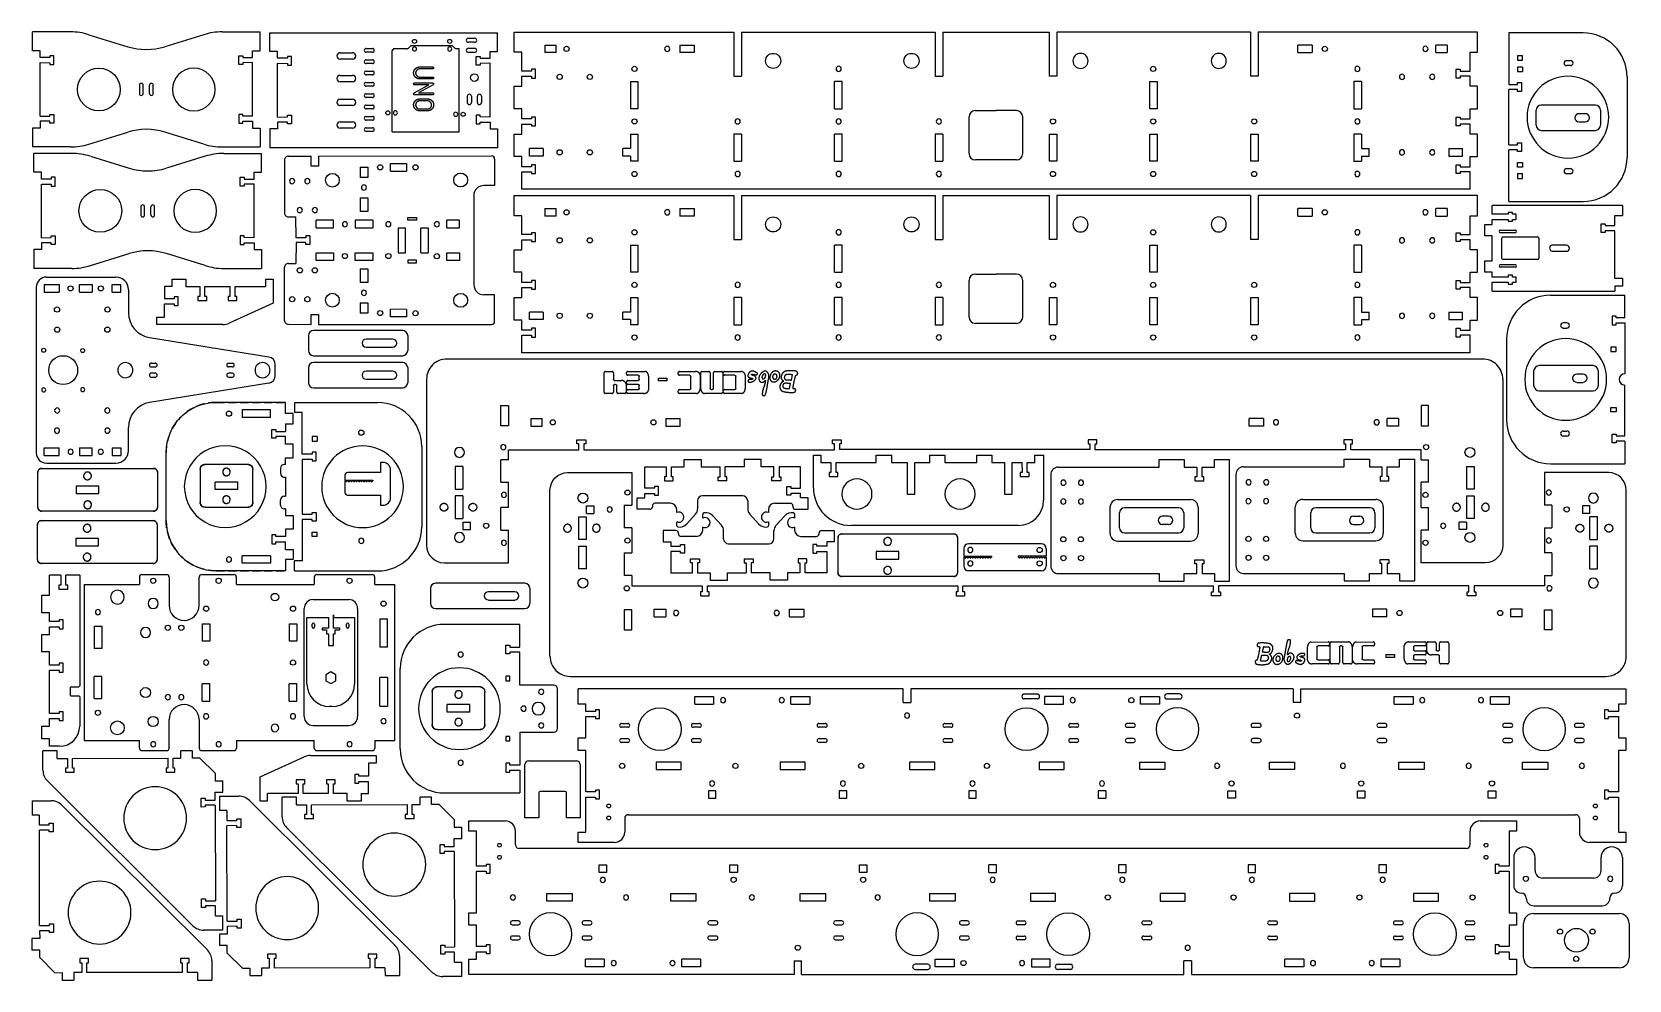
# Model space of a CAD drawing. Header units: millimetres. Extents: x -1441 to -172, y -752 to 2.
import ezdxf

# ---------------------------------------------------------------- set-up
doc = ezdxf.new("R2010")
doc.units = ezdxf.units.MM
doc.linetypes.add('HIDDEN', pattern=[9.525, 6.35, -3.175])
doc.layers.get('0').update_dxf_attribs({"color": 253, "lineweight": 70, "true_color": 0x8faf8f})
doc.layers.add('Hidden', color=38, linetype='HIDDEN', lineweight=70, true_color=0x482605)

msp = doc.modelspace()

# ---------------------------------------------------------------- linework, layer by layer
at = {"color": 38, "lineweight": -3, "true_color": 0x482605}
for p, q in [((-1410.7, 2.2), (-1440.8, 2.2)), ((-1440.8, -12.8), (-1440.8, 2.2)), ((-1289.9, 2.2), (-1259.8, 2.2)), ((-1259.8, -12.8), (-1259.8, 2.2)), ((-1252, 1.5), (-1071, 1.5)), ((-1252, -13.4), (-1252, 1.5)), ((-1071, -13.4), (-1071, 1.5)), ((-1057.8, 2), (-883.2, 2)), ((-1057.8, -14), (-1057.8, 2)), ((-883.2, 2), (-883.2, -33)), ((-877.2, 2), (-723.2, 2)), ((-877.2, 2), (-877.2, -33)), ((-723.2, 2), (-723.2, -33)), ((-717.2, 2), (-632.5, 2)), ((-717.2, 2), (-717.2, -33)), ((-632.5, 2), (-632.5, -33)), ((-472.5, 2), (-626.5, 2)), ((-626.5, 2), (-626.5, -33)), ((-472.5, 2), (-472.5, -33)), ((-291.9, 2), (-466.5, 2)), ((-466.5, 2), (-466.5, -33)), ((-291.9, -14), (-291.9, 2)), ((-208.1, 1.4), (-267.1, 1.4)), ((-267.1, 1.4), (-267.1, -39.6)), ((-1395.9, -0.1), (-1365, -9.6)), ((-1304.7, -0.1), (-1335.6, -9.6)), ((-1175.6, -11), (-1170.6, -11)), ((-1153.7, -11.4), (-1154.9, -12.6)), ((-1142.6, -11.3), (-1153.5, -11.3)), ((-1140, -8.8), (-1142.4, -11.2)), ((-1107, -8.8), (-1139.8, -8.8)), ((-1104.4, -11.2), (-1106.8, -8.8)), ((-1101.9, -11.3), (-1104.2, -11.3)), ((-1101.7, -77.1), (-1101.7, -11.5)), ((-1094.3, -2.8), (-1089.3, -2.8)), ((-1089.3, -6.1), (-1094.3, -6.1)), ((-1094.3, -10.8), (-1089.3, -10.8)), ((-1033.6, -8.3), (-1033.6, -14.3)), ((-1033.6, -8.3), (-1024.4, -8.3)), ((-1024.4, -14.3), (-1024.4, -8.3)), ((-926.2, -8.3), (-926.2, -14.3)), ((-926.2, -8.3), (-914.8, -8.3)), ((-914.8, -8.3), (-914.8, -14.3)), ((-434.8, -14.3), (-434.8, -8.3)), ((-423.4, -8.3), (-434.8, -8.3)), ((-423.4, -8.3), (-423.4, -14.3)), ((-325.2, -14.3), (-325.2, -8.3)), ((-316, -8.3), (-325.2, -8.3)), ((-316, -8.3), (-316, -14.3)), ((-1434.8, -12.8), (-1440.8, -12.8)), ((-1434.8, -18.2), (-1434.8, -12.8)), ((-1427, -18.2), (-1434.8, -18.2)), ((-1434.8, -22.2), (-1427, -22.3)), ((-1434.8, -64.9), (-1434.8, -22.2)), ((-1427, -16.8), (-1427, -18.2)), ((-1423.8, -16.8), (-1427, -16.8)), ((-1427, -22.3), (-1427, -23.8)), ((-1427, -23.8), (-1423.8, -23.8)), ((-1423.8, -23.8), (-1423.8, -16.8)), ((-1276.8, -23.8), (-1276.8, -16.8)), ((-1276.8, -16.8), (-1273.6, -16.8)), ((-1273.6, -23.8), (-1276.8, -23.8)), ((-1273.6, -16.8), (-1273.6, -18.2)), ((-1273.6, -18.2), (-1265.8, -18.2)), ((-1265.8, -22.2), (-1273.6, -22.3)), ((-1273.6, -22.3), (-1273.6, -23.8)), ((-1265.8, -18.2), (-1265.8, -12.8)), ((-1265.8, -12.8), (-1259.8, -12.8)), ((-1265.8, -64.9), (-1265.8, -22.2)), ((-1246, -13.4), (-1252, -13.4)), ((-1246, -18.8), (-1246, -13.4)), ((-1238.2, -18.8), (-1246, -18.8)), ((-1246, -22.8), (-1238.2, -22.9)), ((-1246, -65.5), (-1246, -22.8)), ((-1238.2, -17.4), (-1238.2, -18.8)), ((-1235, -17.4), (-1238.2, -17.4)), ((-1238.2, -22.9), (-1238.2, -24.4)), ((-1238.2, -24.4), (-1235, -24.4)), ((-1235, -24.4), (-1235, -17.4)), ((-1196.3, -14.4), (-1186.3, -14.4)), ((-1186.3, -19.4), (-1196.3, -19.4)), ((-1170.6, -14), (-1175.6, -14)), ((-1175.6, -20), (-1170.6, -20)), ((-1170.6, -23), (-1175.6, -23)), ((-1155, -12.8), (-1155, -77.1)), ((-1089.3, -14.1), (-1094.3, -14.1)), ((-1088, -24.4), (-1088, -17.4)), ((-1088, -17.4), (-1084.8, -17.4)), ((-1084.8, -24.4), (-1088, -24.4)), ((-1084.8, -17.4), (-1084.8, -18.8)), ((-1084.8, -18.8), (-1077, -18.8)), ((-1077, -22.8), (-1084.8, -22.9)), ((-1084.8, -22.9), (-1084.8, -24.4)), ((-1077, -18.8), (-1077, -13.4)), ((-1077, -13.4), (-1071, -13.4)), ((-1077, -65.5), (-1077, -22.8)), ((-1051.8, -14), (-1057.8, -14)), ((-1051.8, -29), (-1051.8, -14)), ((-1024.4, -14.3), (-1033.6, -14.3)), ((-914.8, -14.3), (-926.2, -14.3)), ((-434.8, -14.3), (-423.4, -14.3)), ((-325.2, -14.3), (-316, -14.3)), ((-297.9, -29), (-297.9, -14)), ((-297.9, -14), (-291.9, -14)), ((-260.3, -16.8), (-260.3, -20.4)), ((-256.1, -16.8), (-260.3, -16.8)), ((-260.3, -20.4), (-256.1, -20.4)), ((-256.1, -20.4), (-256.1, -16.8)), ((-221.1, -20.5), (-218.1, -20.5)), ((-218.1, -24.6), (-221.1, -24.6)), ((-1196.3, -32.4), (-1186.3, -32.4)), ((-1186.3, -37.4), (-1196.3, -37.4)), ((-1175.6, -29), (-1170.6, -29)), ((-1170.6, -32), (-1175.6, -32)), ((-1175.6, -38), (-1170.6, -38)), ((-1133, -25.7), (-1123.3, -25.7)), ((-1123.3, -35.2), (-1133, -35.2)), ((-1123.3, -27.3), (-1131.1, -27.3)), ((-1131.1, -33.7), (-1123.3, -33.7)), ((-1044, -29), (-1051.8, -29)), ((-1051.8, -33.1), (-1044, -33.1)), ((-1051.8, -41.1), (-1051.8, -33.1)), ((-1044, -27.5), (-1044, -29)), ((-1040.8, -27.5), (-1044, -27.5)), ((-1044, -33.1), (-1044, -34.5)), ((-1044, -34.5), (-1040.8, -34.5)), ((-1040.8, -34.5), (-1040.8, -27.5)), ((-965.5, -37.3), (-965.5, -59)), ((-965.5, -37.3), (-959.5, -37.3)), ((-959.5, -37.3), (-959.5, -59)), ((-883.2, -33), (-877.2, -33)), ((-797.2, -37.3), (-803.2, -37.3)), ((-803.2, -59), (-803.2, -37.3)), ((-797.2, -59), (-797.2, -37.3)), ((-723.2, -33), (-717.2, -33)), ((-626.5, -33), (-632.5, -33)), ((-552.5, -59), (-552.5, -37.3)), ((-552.5, -37.3), (-546.5, -37.3)), ((-546.5, -59), (-546.5, -37.3)), ((-466.5, -33), (-472.5, -33)), ((-390.2, -37.3), (-390.2, -59)), ((-384.2, -37.3), (-390.2, -37.3)), ((-384.2, -37.3), (-384.2, -59)), ((-308.9, -34.5), (-308.9, -27.5)), ((-308.9, -27.5), (-305.7, -27.5)), ((-305.7, -34.5), (-308.9, -34.5)), ((-305.7, -27.5), (-305.7, -29)), ((-305.7, -29), (-297.9, -29)), ((-297.9, -33.1), (-305.7, -33.1)), ((-305.7, -33.1), (-305.7, -34.5)), ((-297.9, -41.1), (-297.9, -33.1)), ((-256.1, -25.8), (-260.3, -25.8)), ((-260.3, -25.8), (-260.3, -29.4)), ((-260.3, -29.4), (-256.1, -29.4)), ((-256.1, -25.8), (-256.1, -29.4)), ((-173.1, -33.6), (-173.1, -97.6)), ((-1355.8, -40.3), (-1355.8, -46.8)), ((-1352.8, -46.8), (-1352.8, -40.3)), ((-1347.8, -46.8), (-1347.8, -40.3)), ((-1344.8, -46.8), (-1344.8, -40.3)), ((-1170.6, -41), (-1175.6, -41)), ((-1175.6, -47), (-1170.6, -47)), ((-1170.6, -50), (-1175.6, -50)), ((-1137.4, -46.4), (-1125.8, -40)), ((-1136.4, -38.4), (-1123.8, -38.4)), ((-1125.8, -40), (-1136.4, -40)), ((-1124.2, -47.9), (-1135.9, -47.9)), ((-1122.3, -39.9), (-1133.9, -46.3)), ((-1133.9, -46.3), (-1124.2, -46.3)), ((-1095.1, -54), (-1095.1, -49)), ((-1091.9, -49), (-1091.9, -54)), ((-1087.1, -54), (-1087.1, -49)), ((-1083.9, -49), (-1083.9, -54)), ((-1057.8, -41.1), (-1051.8, -41.1)), ((-1057.8, -59), (-1057.8, -41.1)), ((-291.9, -41.1), (-297.9, -41.1)), ((-291.9, -59), (-291.9, -41.1)), ((-267.1, -39.6), (-260.3, -39.6)), ((-260.3, -43.7), (-267.1, -43.7)), ((-267.1, -87.5), (-267.1, -43.7)), ((-260.3, -39.6), (-260.3, -38.1)), ((-260.3, -38.1), (-257.1, -38.1)), ((-260.3, -45.1), (-260.3, -43.7)), ((-257.1, -45.1), (-260.3, -45.1)), ((-257.1, -38.1), (-257.1, -45.1)), ((-1427, -64.8), (-1427, -63.4)), ((-1427, -63.4), (-1423.8, -63.4)), ((-1423.8, -63.4), (-1423.8, -70.4)), ((-1276.8, -63.4), (-1276.8, -70.4)), ((-1273.6, -63.4), (-1276.8, -63.4)), ((-1273.6, -64.8), (-1273.6, -63.4)), ((-1196.3, -51.4), (-1186.3, -51.4)), ((-1186.3, -56.4), (-1196.3, -56.4)), ((-1175.6, -56), (-1170.6, -56)), ((-1170.6, -59), (-1175.6, -59)), ((-1133, -51.1), (-1126.7, -51.1)), ((-1129.4, -60.6), (-1133, -60.6)), ((-1126.7, -52.7), (-1131.1, -52.7)), ((-1131.1, -59), (-1126.7, -59)), ((-1051.8, -59), (-1057.8, -59)), ((-1051.8, -67), (-1051.8, -59)), ((-959.5, -59), (-965.5, -59)), ((-803.2, -59), (-797.2, -59)), ((-691.2, -60.4), (-674.8, -60.4)), ((-658.5, -60.4), (-674.8, -60.4)), ((-546.5, -59), (-552.5, -59)), ((-390.2, -59), (-384.2, -59)), ((-297.9, -67), (-297.9, -59)), ((-297.9, -59), (-291.9, -59)), ((-1434.8, -74.3), (-1440.8, -74.3)), ((-1440.8, -74.3), (-1440.8, -89.3)), ((-1434.8, -64.9), (-1427, -64.8)), ((-1427, -68.9), (-1434.8, -68.9)), ((-1434.8, -68.9), (-1434.8, -74.3)), ((-1427, -70.4), (-1427, -68.9)), ((-1423.8, -70.4), (-1427, -70.4)), ((-1276.8, -70.4), (-1273.6, -70.4)), ((-1265.8, -64.9), (-1273.6, -64.8)), ((-1273.6, -68.9), (-1265.8, -68.9)), ((-1273.6, -70.4), (-1273.6, -68.9)), ((-1265.8, -68.9), (-1265.8, -74.3)), ((-1265.8, -74.3), (-1259.8, -74.3)), ((-1259.8, -74.3), (-1259.8, -89.3)), ((-1246, -74.9), (-1252, -74.9)), ((-1252, -74.9), (-1252, -89.9)), ((-1246, -65.5), (-1238.2, -65.4)), ((-1238.2, -69.5), (-1246, -69.5)), ((-1246, -69.5), (-1246, -74.9)), ((-1238.2, -65.4), (-1238.2, -64)), ((-1238.2, -64), (-1235, -64)), ((-1238.2, -71), (-1238.2, -69.5)), ((-1235, -71), (-1238.2, -71)), ((-1235, -64), (-1235, -71)), ((-1196.3, -69.4), (-1186.3, -69.4)), ((-1186.3, -74.4), (-1196.3, -74.4)), ((-1175.6, -65), (-1170.6, -65)), ((-1170.6, -68), (-1175.6, -68)), ((-1175.6, -74), (-1170.6, -74)), ((-1088, -64), (-1088, -71)), ((-1084.8, -64), (-1088, -64)), ((-1088, -71), (-1084.8, -71)), ((-1084.8, -65.4), (-1084.8, -64)), ((-1077, -65.5), (-1084.8, -65.4)), ((-1084.8, -69.5), (-1077, -69.5)), ((-1084.8, -71), (-1084.8, -69.5)), ((-1077, -69.5), (-1077, -74.9)), ((-1077, -74.9), (-1071, -74.9)), ((-1071, -74.9), (-1071, -89.9)), ((-1044, -67), (-1051.8, -67)), ((-1051.8, -71.1), (-1044, -71.1)), ((-1051.8, -79.1), (-1051.8, -71.1)), ((-1044, -65.5), (-1044, -67)), ((-1040.8, -65.5), (-1044, -65.5)), ((-1044, -71.1), (-1044, -72.5)), ((-1044, -72.5), (-1040.8, -72.5)), ((-1040.8, -72.5), (-1040.8, -65.5)), ((-696.2, -94.6), (-696.2, -65.4)), ((-653.5, -94.6), (-653.5, -65.4)), ((-308.9, -72.5), (-308.9, -65.5)), ((-308.9, -65.5), (-305.7, -65.5)), ((-305.7, -72.5), (-308.9, -72.5)), ((-305.7, -65.5), (-305.7, -67)), ((-305.7, -67), (-297.9, -67)), ((-297.9, -71.1), (-305.7, -71.1)), ((-305.7, -71.1), (-305.7, -72.5)), ((-297.9, -79.1), (-297.9, -71.1)), ((-1395.9, -87.1), (-1365, -77.5)), ((-1304.7, -87.1), (-1335.6, -77.5)), ((-1170.6, -77), (-1175.6, -77)), ((-1154.8, -77.3), (-1101.9, -77.3)), ((-1057.8, -79.1), (-1051.8, -79.1)), ((-1057.8, -97), (-1057.8, -79.1)), ((-965.5, -79.1), (-965.5, -90.6)), ((-965.5, -79.1), (-959.5, -79.1)), ((-959.5, -79.1), (-959.5, -100.7)), ((-883.2, -79.1), (-883.2, -100.7)), ((-877.2, -79.1), (-883.2, -79.1)), ((-877.2, -79.1), (-877.2, -100.7)), ((-803.2, -100.7), (-803.2, -79.1)), ((-797.2, -79.1), (-803.2, -79.1)), ((-797.2, -100.7), (-797.2, -79.1)), ((-723.2, -79.1), (-723.2, -100.7)), ((-717.2, -79.1), (-723.2, -79.1)), ((-717.2, -79.1), (-717.2, -100.7)), ((-632.5, -79.1), (-632.5, -100.7)), ((-632.5, -79.1), (-626.5, -79.1)), ((-626.5, -79.1), (-626.5, -100.7)), ((-552.5, -100.7), (-552.5, -79.1)), ((-552.5, -79.1), (-546.5, -79.1)), ((-546.5, -100.7), (-546.5, -79.1)), ((-472.5, -79.1), (-472.5, -100.7)), ((-472.5, -79.1), (-466.5, -79.1)), ((-466.5, -79.1), (-466.5, -100.7)), ((-390.2, -79.1), (-390.2, -100.7)), ((-384.2, -79.1), (-390.2, -79.1)), ((-384.2, -79.1), (-384.2, -90.6)), ((-291.9, -79.1), (-297.9, -79.1)), ((-291.9, -97), (-291.9, -79.1)), ((-267.1, -87.5), (-260.3, -87.5)), ((-260.3, -87.5), (-260.3, -86)), ((-260.3, -86), (-257.1, -86)), ((-257.1, -86), (-257.1, -93)), ((-1410.7, -89.3), (-1440.8, -89.3)), ((-1409.6, -94.5), (-1439.7, -94.5)), ((-1439.7, -109.4), (-1439.7, -94.5)), ((-1394.8, -96.7), (-1363.9, -106.2)), ((-1303.5, -96.7), (-1334.4, -106.2)), ((-1289.9, -89.3), (-1259.8, -89.3)), ((-1288.8, -94.5), (-1258.7, -94.5)), ((-1258.7, -109.4), (-1258.7, -94.5)), ((-1071, -89.9), (-1252, -89.9)), ((-1240.4, -99.6), (-1240.4, -141.9)), ((-1237.4, -96.6), (-1219.3, -96.6)), ((-1219.3, -104.5), (-1219.3, -96.6)), ((-1213.3, -96.6), (-1075.9, -96.4)), ((-1213.3, -96.6), (-1213.3, -104.5)), ((-1073.4, -98.9), (-1073.4, -120)), ((-1051.8, -97), (-1057.8, -97)), ((-1051.8, -105), (-1051.8, -97)), ((-1045.8, -96.6), (-1045.8, -90.6)), ((-1034.8, -90.6), (-1045.8, -90.6)), ((-1034.8, -96.6), (-1045.8, -96.6)), ((-1034.8, -90.6), (-1034.8, -96.6)), ((-971.5, -96.6), (-971.5, -90.6)), ((-965.5, -90.6), (-971.5, -90.6)), ((-965.5, -96.6), (-971.5, -96.6)), ((-965.5, -96.6), (-965.5, -100.7)), ((-959.5, -100.7), (-965.5, -100.7)), ((-883.2, -100.7), (-877.2, -100.7)), ((-803.2, -100.7), (-797.2, -100.7)), ((-723.2, -100.7), (-717.2, -100.7)), ((-658.5, -99.6), (-691.2, -99.6)), ((-626.5, -100.7), (-632.5, -100.7)), ((-546.5, -100.7), (-552.5, -100.7)), ((-466.5, -100.7), (-472.5, -100.7)), ((-390.2, -100.7), (-384.2, -100.7)), ((-384.2, -90.6), (-378.2, -90.6)), ((-384.2, -96.6), (-378.2, -96.6)), ((-384.2, -96.6), (-384.2, -100.7)), ((-378.2, -96.6), (-378.2, -90.6)), ((-314.9, -90.6), (-314.9, -96.6)), ((-314.9, -90.6), (-303.9, -90.6)), ((-314.9, -96.6), (-303.9, -96.6)), ((-303.9, -96.6), (-303.9, -90.6)), ((-297.9, -105), (-297.9, -97)), ((-297.9, -97), (-291.9, -97)), ((-260.3, -91.6), (-267.1, -91.6)), ((-267.1, -132.6), (-267.1, -91.6)), ((-260.3, -93), (-260.3, -91.6)), ((-257.1, -93), (-260.3, -93)), ((-1433.7, -109.4), (-1439.7, -109.4)), ((-1433.7, -114.8), (-1433.7, -109.4)), ((-1425.9, -113.4), (-1425.9, -114.8)), ((-1422.7, -113.4), (-1425.9, -113.4)), ((-1422.7, -120.4), (-1422.7, -113.4)), ((-1275.7, -120.4), (-1275.7, -113.4)), ((-1275.7, -113.4), (-1272.5, -113.4)), ((-1272.5, -113.4), (-1272.5, -114.8)), ((-1264.7, -114.8), (-1264.7, -109.4)), ((-1264.7, -109.4), (-1258.7, -109.4)), ((-1213.3, -104.5), (-1219.3, -104.5)), ((-1180.3, -105.5), (-1180.3, -113.6)), ((-1180.3, -105.5), (-1174.3, -105.5)), ((-1174.3, -113.6), (-1180.3, -113.6)), ((-1174.3, -105.5), (-1174.3, -113.6)), ((-1156.3, -108.5), (-1156.3, -102.5)), ((-1156.3, -102.5), (-1143.4, -102.5)), ((-1156.3, -108.5), (-1143.4, -108.5)), ((-1143.4, -102.5), (-1143.4, -108.5)), ((-1044, -105), (-1051.8, -105)), ((-1051.8, -123), (-1051.8, -109.1)), ((-1051.8, -109.1), (-1044, -109.1)), ((-1044, -103.5), (-1044, -105)), ((-1040.8, -103.5), (-1044, -103.5)), ((-1044, -109.1), (-1044, -110.5)), ((-1044, -110.5), (-1040.8, -110.5)), ((-1040.8, -110.5), (-1040.8, -103.5)), ((-308.9, -110.5), (-308.9, -103.5)), ((-308.9, -103.5), (-305.7, -103.5)), ((-305.7, -110.5), (-308.9, -110.5)), ((-305.7, -103.5), (-305.7, -105)), ((-305.7, -105), (-297.9, -105)), ((-297.9, -109.1), (-305.7, -109.1)), ((-305.7, -109.1), (-305.7, -110.5)), ((-297.9, -123), (-297.9, -109.1)), ((-260.3, -105.3), (-260.3, -101.7)), ((-260.3, -101.7), (-256.1, -101.7)), ((-256.1, -105.3), (-260.3, -105.3)), ((-260.3, -110.7), (-260.3, -114.3)), ((-256.1, -110.7), (-260.3, -110.7)), ((-256.1, -101.7), (-256.1, -105.3)), ((-256.1, -114.3), (-256.1, -110.7)), ((-221.1, -106.5), (-218.1, -106.5)), ((-218.1, -110.6), (-221.1, -110.6)), ((-1425.9, -114.8), (-1433.7, -114.8)), ((-1433.7, -118.8), (-1425.9, -118.9)), ((-1433.7, -161.5), (-1433.7, -118.8)), ((-1425.9, -118.9), (-1425.9, -120.4)), ((-1425.9, -120.4), (-1422.7, -120.4)), ((-1272.5, -120.4), (-1275.7, -120.4)), ((-1272.5, -114.8), (-1264.7, -114.8)), ((-1264.7, -118.8), (-1272.5, -118.9)), ((-1272.5, -118.9), (-1272.5, -120.4)), ((-1264.7, -161.5), (-1264.7, -118.8)), ((-1073.4, -120), (-1082, -120)), ((-297.9, -123), (-1051.8, -123)), ((-260.3, -114.3), (-256.1, -114.3)), ((-1354.7, -136.9), (-1354.7, -143.4)), ((-1351.7, -143.4), (-1351.7, -136.9)), ((-1346.7, -143.4), (-1346.7, -136.9)), ((-1343.7, -143.4), (-1343.7, -136.9)), ((-1180.3, -129.7), (-1180.3, -140.7)), ((-1180.3, -129.7), (-1174.3, -129.7)), ((-1174.3, -129.7), (-1174.3, -140.7)), ((-1090, -128), (-1089.9, -198.9)), ((-1057.8, -128), (-883.2, -128)), ((-1057.8, -144), (-1057.8, -128)), ((-1033.6, -138.3), (-1033.6, -144.3)), ((-1033.6, -138.3), (-1024.4, -138.3)), ((-1024.4, -144.3), (-1024.4, -138.3)), ((-926.2, -138.3), (-926.2, -144.3)), ((-926.2, -138.3), (-914.8, -138.3)), ((-914.8, -138.3), (-914.8, -144.3)), ((-883.2, -128), (-883.2, -163)), ((-877.2, -128), (-723.2, -128)), ((-877.2, -128), (-877.2, -163)), ((-723.2, -128), (-723.2, -163)), ((-717.2, -128), (-632.5, -128)), ((-717.2, -128), (-717.2, -163)), ((-632.5, -128), (-632.5, -163)), ((-472.5, -128), (-626.5, -128)), ((-626.5, -128), (-626.5, -163)), ((-472.5, -128), (-472.5, -163)), ((-291.9, -128), (-466.5, -128)), ((-466.5, -128), (-466.5, -163)), ((-434.8, -144.3), (-434.8, -138.3)), ((-423.4, -138.3), (-434.8, -138.3)), ((-423.4, -138.3), (-423.4, -144.3)), ((-325.2, -144.3), (-325.2, -138.3)), ((-316, -138.3), (-325.2, -138.3)), ((-316, -138.3), (-316, -144.3)), ((-291.9, -144), (-291.9, -128)), ((-176.8, -135.9), (-280.3, -135.9)), ((-280.3, -142.8), (-280.3, -135.9)), ((-267.1, -132.6), (-208.1, -132.6)), ((-176.8, -135.9), (-176.8, -143.9)), ((-1237.4, -144.9), (-1231.4, -144.9)), ((-1231.3, -161.6), (-1231.4, -144.9)), ((-1201.4, -147.5), (-1215.4, -147.5)), ((-1215.4, -153.5), (-1215.4, -147.5)), ((-1201.4, -153.5), (-1201.4, -147.5)), ((-1170.3, -147.5), (-1184.3, -147.5)), ((-1184.3, -147.5), (-1184.3, -153.5)), ((-1174.3, -140.7), (-1180.3, -140.7)), ((-1170.3, -147.5), (-1170.3, -153.5)), ((-1142.4, -145.5), (-1135.5, -145.5)), ((-1142.4, -147.5), (-1142.4, -145.5)), ((-1135.5, -147.5), (-1142.4, -147.5)), ((-1135.5, -145.5), (-1135.5, -147.5)), ((-1101.3, -147.5), (-1111.3, -147.5)), ((-1111.3, -153.5), (-1111.3, -147.5)), ((-1101.3, -153.5), (-1101.3, -147.5)), ((-1051.8, -144), (-1057.8, -144)), ((-1051.8, -159), (-1051.8, -144)), ((-1024.4, -144.3), (-1033.6, -144.3)), ((-914.8, -144.3), (-926.2, -144.3)), ((-434.8, -144.3), (-423.4, -144.3)), ((-325.2, -144.3), (-316, -144.3)), ((-297.9, -159), (-297.9, -144)), ((-297.9, -144), (-291.9, -144)), ((-286.3, -150.9), (-280.3, -150.9)), ((-286.3, -159.9), (-286.3, -150.9)), ((-267.5, -142.8), (-280.3, -142.8)), ((-280.3, -146.9), (-267.5, -146.9)), ((-280.3, -150.9), (-280.3, -146.9)), ((-267.5, -141.4), (-267.5, -142.8)), ((-264.3, -141.4), (-267.5, -141.4)), ((-267.5, -146.9), (-267.5, -148.4)), ((-267.5, -148.4), (-264.3, -148.4)), ((-264.3, -142.8), (-264.3, -141.4)), ((-261.3, -142.8), (-264.3, -142.8)), ((-264.3, -146.9), (-261.3, -146.9)), ((-264.3, -148.4), (-264.3, -146.9)), ((-261.3, -146.9), (-261.3, -142.8)), ((-193.8, -157.4), (-193.8, -150.4)), ((-193.8, -150.4), (-190.6, -150.4)), ((-190.6, -150.4), (-190.6, -151.8)), ((-190.6, -151.8), (-182.8, -151.8)), ((-182.8, -151.8), (-182.8, -143.9)), ((-182.8, -143.9), (-176.8, -143.9)), ((-1433.7, -161.5), (-1425.9, -161.4)), ((-1425.9, -161.4), (-1425.9, -160)), ((-1425.9, -160), (-1422.7, -160)), ((-1422.7, -160), (-1422.7, -167)), ((-1275.7, -160), (-1275.7, -167)), ((-1272.5, -160), (-1275.7, -160)), ((-1272.5, -161.4), (-1272.5, -160)), ((-1264.7, -161.5), (-1272.5, -161.4)), ((-1223.5, -161.6), (-1231.3, -161.6)), ((-1220.3, -160), (-1223.6, -160)), ((-1223.6, -160), (-1223.5, -161.6)), ((-1220.3, -160), (-1220.4, -166.9)), ((-1215.4, -153.5), (-1201.4, -153.5)), ((-1184.3, -153.5), (-1170.3, -153.5)), ((-1150.2, -153.5), (-1144.2, -153.5)), ((-1150.2, -153.5), (-1150.2, -173.5)), ((-1144.2, -173.5), (-1144.2, -153.5)), ((-1132.2, -153.5), (-1126.2, -153.5)), ((-1132.2, -173.5), (-1132.2, -153.5)), ((-1126.2, -153.5), (-1126.2, -173.5)), ((-1111.3, -153.5), (-1101.3, -153.5)), ((-1044, -159), (-1051.8, -159)), ((-1051.8, -163.1), (-1044, -163.1)), ((-1051.8, -171.1), (-1051.8, -163.1)), ((-1044, -157.5), (-1044, -159)), ((-1040.8, -157.5), (-1044, -157.5)), ((-1044, -163.1), (-1044, -164.5)), ((-1044, -164.5), (-1040.8, -164.5)), ((-1040.8, -164.5), (-1040.8, -157.5)), ((-883.2, -163), (-877.2, -163)), ((-723.2, -163), (-717.2, -163)), ((-626.5, -163), (-632.5, -163)), ((-466.5, -163), (-472.5, -163)), ((-308.9, -164.5), (-308.9, -157.5)), ((-308.9, -157.5), (-305.7, -157.5)), ((-305.7, -164.5), (-308.9, -164.5)), ((-305.7, -157.5), (-305.7, -159)), ((-305.7, -159), (-297.9, -159)), ((-297.9, -163.1), (-305.7, -163.1)), ((-305.7, -163.1), (-305.7, -164.5)), ((-297.9, -171.1), (-297.9, -163.1)), ((-280.3, -159.9), (-286.3, -159.9)), ((-280.3, -179.8), (-280.3, -159.9)), ((-273.9, -155.5), (-261.9, -155.5)), ((-261.9, -157.5), (-273.9, -157.5)), ((-272.6, -177.9), (-272.6, -161.9)), ((-271.6, -160.9), (-244.3, -160.9)), ((-243.3, -161.9), (-243.3, -177.9)), ((-190.6, -157.4), (-193.8, -157.4)), ((-182.8, -155.9), (-190.6, -155.9)), ((-190.6, -155.9), (-190.6, -157.4)), ((-182.8, -193.9), (-182.8, -155.9)), ((-1433.7, -170.9), (-1439.7, -170.9)), ((-1439.7, -170.9), (-1439.7, -185.9)), ((-1425.9, -165.5), (-1433.7, -165.5)), ((-1433.7, -165.5), (-1433.7, -170.9)), ((-1425.9, -167), (-1425.9, -165.5)), ((-1422.7, -167), (-1425.9, -167)), ((-1394.8, -183.7), (-1363.9, -174.1)), ((-1303.5, -183.7), (-1334.4, -174.1)), ((-1275.7, -167), (-1272.5, -167)), ((-1272.5, -165.5), (-1264.7, -165.5)), ((-1272.5, -167), (-1272.5, -165.5)), ((-1264.7, -165.5), (-1264.7, -170.9)), ((-1264.7, -170.9), (-1258.7, -170.9)), ((-1258.7, -170.9), (-1258.7, -185.9)), ((-1231.3, -165.3), (-1231.4, -182)), ((-1223.5, -165.4), (-1231.3, -165.3)), ((-1223.6, -166.9), (-1223.5, -165.4)), ((-1220.4, -166.9), (-1223.6, -166.9)), ((-1215.4, -173.5), (-1201.4, -173.5)), ((-1215.4, -179.5), (-1215.4, -173.5)), ((-1201.4, -173.5), (-1201.4, -179.5)), ((-1184.3, -173.5), (-1170.3, -173.5)), ((-1184.3, -179.5), (-1184.3, -173.5)), ((-1170.3, -173.5), (-1170.3, -179.5)), ((-1150.2, -173.5), (-1144.2, -173.5)), ((-1132.2, -173.5), (-1126.2, -173.5)), ((-1111.3, -173.5), (-1101.3, -173.5)), ((-1111.3, -179.5), (-1111.3, -173.5)), ((-1101.3, -173.5), (-1101.3, -179.5)), ((-1057.8, -171.1), (-1051.8, -171.1)), ((-1057.8, -189), (-1057.8, -171.1)), ((-965.5, -167.3), (-965.5, -189)), ((-965.5, -167.3), (-959.5, -167.3)), ((-959.5, -167.3), (-959.5, -189)), ((-797.2, -167.3), (-803.2, -167.3)), ((-803.2, -189), (-803.2, -167.3)), ((-797.2, -189), (-797.2, -167.3)), ((-552.5, -189), (-552.5, -167.3)), ((-552.5, -167.3), (-546.5, -167.3)), ((-546.5, -189), (-546.5, -167.3)), ((-390.2, -167.3), (-390.2, -189)), ((-384.2, -167.3), (-390.2, -167.3)), ((-384.2, -167.3), (-384.2, -189)), ((-291.9, -171.1), (-297.9, -171.1)), ((-291.9, -189), (-291.9, -171.1)), ((-221.2, -167.3), (-232.2, -167.3)), ((-232.1, -172.3), (-221.4, -172.3)), ((-1409.6, -185.9), (-1439.7, -185.9)), ((-1288.8, -185.9), (-1258.7, -185.9)), ((-1240.4, -227.3), (-1240.4, -185)), ((-1237.4, -182), (-1231.4, -182)), ((-1201.4, -179.5), (-1215.4, -179.5)), ((-1170.3, -179.5), (-1184.3, -179.5)), ((-1180.3, -186.3), (-1180.3, -197.2)), ((-1180.3, -186.3), (-1174.3, -186.3)), ((-1174.3, -186.3), (-1174.3, -197.2)), ((-1142.4, -179.4), (-1142.4, -181.4)), ((-1135.5, -179.4), (-1142.4, -179.4)), ((-1142.4, -181.4), (-1135.5, -181.4)), ((-1135.5, -181.4), (-1135.5, -179.4)), ((-1101.3, -179.5), (-1111.3, -179.5)), ((-1051.8, -189), (-1057.8, -189)), ((-1051.8, -197), (-1051.8, -189)), ((-959.5, -189), (-965.5, -189)), ((-803.2, -189), (-797.2, -189)), ((-691.2, -190.4), (-674.8, -190.4)), ((-658.5, -190.4), (-674.8, -190.4)), ((-546.5, -189), (-552.5, -189)), ((-390.2, -189), (-384.2, -189)), ((-297.9, -197), (-297.9, -189)), ((-297.9, -189), (-291.9, -189)), ((-286.3, -179.8), (-280.3, -179.8)), ((-286.3, -188.8), (-286.3, -179.8)), ((-280.3, -188.8), (-286.3, -188.8)), ((-280.3, -192.8), (-280.3, -188.8)), ((-273.9, -182.9), (-261.9, -182.9)), ((-261.9, -184.9), (-273.9, -184.9)), ((-244.3, -178.9), (-271.6, -178.9)), ((-1437.8, -200.8), (-1437.8, -332.7)), ((-1431.5, -198.7), (-1431.5, -204.8)), ((-1431.5, -198.7), (-1419.5, -198.7)), ((-1429.8, -192.8), (-1374.5, -192.8)), ((-1419.5, -198.7), (-1419.5, -204.8)), ((-1403.4, -198.7), (-1393.5, -198.7)), ((-1403.4, -204.8), (-1403.4, -198.7)), ((-1393.5, -198.7), (-1393.5, -204.8)), ((-1377.5, -198.7), (-1370.5, -198.7)), ((-1377.5, -204.8), (-1377.5, -198.7)), ((-1370.5, -204.8), (-1370.5, -198.7)), ((-1364.5, -202.8), (-1364.5, -221.2)), ((-1335.9, -200.4), (-1335.9, -210)), ((-1329.9, -200.4), (-1335.9, -200.4)), ((-1329.9, -194.4), (-1318.9, -194.4)), ((-1329.9, -200.4), (-1329.9, -194.4)), ((-1318.9, -194.4), (-1318.9, -200.4)), ((-1318.9, -200.4), (-1307.8, -200.4)), ((-1307.8, -200.4), (-1307.8, -208.2)), ((-1303.7, -208.2), (-1303.7, -200.4)), ((-1303.7, -200.4), (-1283.8, -200.4)), ((-1283.8, -200.4), (-1283.8, -208.2)), ((-1279.7, -208.2), (-1279.7, -200.4)), ((-1279.7, -200.4), (-1255.6, -200.4)), ((-1255.6, -194.4), (-1249.6, -194.4)), ((-1255.6, -194.4), (-1255.6, -200.4)), ((-1249.6, -194.4), (-1249.6, -213.6)), ((-1174.3, -197.2), (-1180.3, -197.2)), ((-1044, -197), (-1051.8, -197)), ((-1051.8, -201.1), (-1044, -201.1)), ((-1051.8, -209.1), (-1051.8, -201.1)), ((-1044, -195.5), (-1044, -197)), ((-1040.8, -195.5), (-1044, -195.5)), ((-1044, -201.1), (-1044, -202.5)), ((-1044, -202.5), (-1040.8, -202.5)), ((-1040.8, -202.5), (-1040.8, -195.5)), ((-696.2, -224.6), (-696.2, -195.4)), ((-653.5, -224.6), (-653.5, -195.4)), ((-308.9, -202.5), (-308.9, -195.5)), ((-308.9, -195.5), (-305.7, -195.5)), ((-305.7, -202.5), (-308.9, -202.5)), ((-305.7, -195.5), (-305.7, -197)), ((-305.7, -197), (-297.9, -197)), ((-297.9, -201.1), (-305.7, -201.1)), ((-305.7, -201.1), (-305.7, -202.5)), ((-297.9, -209.1), (-297.9, -201.1)), ((-267.5, -192.8), (-280.3, -192.8)), ((-280.3, -196.9), (-267.5, -196.9)), ((-280.3, -203.9), (-280.3, -196.9)), ((-267.5, -191.4), (-267.5, -192.8)), ((-264.3, -191.4), (-267.5, -191.4)), ((-267.5, -196.9), (-267.5, -198.4)), ((-267.5, -198.4), (-264.3, -198.4)), ((-264.3, -192.8), (-264.3, -191.4)), ((-261.3, -192.8), (-264.3, -192.8)), ((-264.3, -196.9), (-261.3, -196.9)), ((-264.3, -198.4), (-264.3, -196.9)), ((-261.3, -196.9), (-261.3, -192.8)), ((-176.8, -193.9), (-182.8, -193.9)), ((-182.8, -199.9), (-182.8, -203.9)), ((-176.8, -199.9), (-182.8, -199.9)), ((-176.8, -193.9), (-176.8, -199.9)), ((-1431.5, -204.8), (-1419.5, -204.8)), ((-1403.4, -204.8), (-1393.5, -204.8)), ((-1377.5, -204.8), (-1370.5, -204.8)), ((-1328.1, -210), (-1335.9, -210)), ((-1335.9, -214.1), (-1328.1, -214.1)), ((-1335.9, -224.6), (-1335.9, -214.1)), ((-1328.1, -208.5), (-1328.1, -210)), ((-1324.9, -208.5), (-1328.1, -208.5)), ((-1328.1, -214.1), (-1328.1, -215.5)), ((-1328.1, -215.5), (-1324.9, -215.5)), ((-1324.9, -215.5), (-1324.9, -208.5)), ((-1309.3, -208.2), (-1309.3, -211.4)), ((-1307.8, -208.2), (-1309.3, -208.2)), ((-1309.3, -211.4), (-1302.3, -211.4)), ((-1302.3, -208.2), (-1303.7, -208.2)), ((-1302.3, -211.4), (-1302.3, -208.2)), ((-1283.8, -208.2), (-1285.3, -208.2)), ((-1285.3, -208.2), (-1285.3, -211.4)), ((-1285.3, -211.4), (-1278.3, -211.4)), ((-1249.6, -213.6), (-1284.5, -229.5)), ((-1278.3, -208.2), (-1279.7, -208.2)), ((-1278.3, -211.4), (-1278.3, -208.2)), ((-1180.3, -213.3), (-1180.3, -221.5)), ((-1180.3, -213.3), (-1174.3, -213.3)), ((-1174.3, -213.3), (-1174.3, -221.5)), ((-1073.4, -206.9), (-1081.9, -206.9)), ((-1073.4, -228), (-1073.4, -206.9)), ((-1057.8, -209.1), (-1051.8, -209.1)), ((-1057.8, -227), (-1057.8, -209.1)), ((-965.5, -209.1), (-965.5, -220.6)), ((-965.5, -209.1), (-959.5, -209.1)), ((-959.5, -209.1), (-959.5, -230.7)), ((-883.2, -209.1), (-883.2, -230.7)), ((-877.2, -209.1), (-883.2, -209.1)), ((-877.2, -209.1), (-877.2, -230.7)), ((-803.2, -230.7), (-803.2, -209.1)), ((-797.2, -209.1), (-803.2, -209.1)), ((-797.2, -230.7), (-797.2, -209.1)), ((-723.2, -209.1), (-723.2, -230.7)), ((-717.2, -209.1), (-723.2, -209.1)), ((-717.2, -209.1), (-717.2, -230.7)), ((-632.5, -209.1), (-632.5, -230.7)), ((-632.5, -209.1), (-626.5, -209.1)), ((-626.5, -209.1), (-626.5, -230.7)), ((-552.5, -230.7), (-552.5, -209.1)), ((-552.5, -209.1), (-546.5, -209.1)), ((-546.5, -230.7), (-546.5, -209.1)), ((-472.5, -209.1), (-472.5, -230.7)), ((-472.5, -209.1), (-466.5, -209.1)), ((-466.5, -209.1), (-466.5, -230.7)), ((-390.2, -209.1), (-390.2, -230.7)), ((-384.2, -209.1), (-390.2, -209.1)), ((-384.2, -209.1), (-384.2, -220.6)), ((-291.9, -209.1), (-297.9, -209.1)), ((-291.9, -227), (-291.9, -209.1)), ((-280.3, -203.9), (-182.8, -203.9)), ((-233.9, -207.2), (-174.9, -207.2)), ((-174.9, -225.2), (-174.9, -207.2)), ((-1341.9, -230.6), (-1341.9, -224.6)), ((-1341.9, -224.6), (-1335.9, -224.6)), ((-1219.3, -230.4), (-1219.3, -222.5)), ((-1219.3, -222.5), (-1213.3, -222.5)), ((-1213.3, -222.5), (-1213.3, -230.4)), ((-1174.3, -221.5), (-1180.3, -221.5)), ((-1156.3, -224.4), (-1156.3, -218.4)), ((-1143.4, -218.5), (-1156.3, -218.4)), ((-1143.4, -224.5), (-1156.3, -224.4)), ((-1143.4, -218.5), (-1143.4, -224.5)), ((-1051.8, -227), (-1057.8, -227)), ((-1051.8, -235), (-1051.8, -227)), ((-1045.8, -226.6), (-1045.8, -220.6)), ((-1034.8, -220.6), (-1045.8, -220.6)), ((-1034.8, -226.6), (-1045.8, -226.6)), ((-1034.8, -220.6), (-1034.8, -226.6)), ((-971.5, -226.6), (-971.5, -220.6)), ((-965.5, -220.6), (-971.5, -220.6)), ((-965.5, -226.6), (-971.5, -226.6)), ((-965.5, -226.6), (-965.5, -230.7)), ((-384.2, -220.6), (-378.2, -220.6)), ((-384.2, -226.6), (-378.2, -226.6)), ((-384.2, -226.6), (-384.2, -230.7)), ((-378.2, -226.6), (-378.2, -220.6)), ((-314.9, -220.6), (-314.9, -226.6)), ((-314.9, -220.6), (-303.9, -220.6)), ((-314.9, -226.6), (-303.9, -226.6)), ((-303.9, -226.6), (-303.9, -220.6)), ((-297.9, -235), (-297.9, -227)), ((-297.9, -227), (-291.9, -227)), ((-184.9, -223.8), (-184.9, -230.8)), ((-181.7, -223.8), (-184.9, -223.8)), ((-181.7, -225.2), (-181.7, -223.8)), ((-174.9, -225.2), (-181.7, -225.2)), ((-1252.9, -256.4), (-1347.7, -241)), ((-1289.5, -230.6), (-1341.9, -230.6)), ((-1237.4, -230.3), (-1219.3, -230.4)), ((-1213.3, -230.4), (-1075.9, -230.5)), ((-1044, -235), (-1051.8, -235)), ((-1051.8, -253), (-1051.8, -239.1)), ((-1051.8, -239.1), (-1044, -239.1)), ((-1044, -233.5), (-1044, -235)), ((-1040.8, -233.5), (-1044, -233.5)), ((-1044, -239.1), (-1044, -240.5)), ((-1044, -240.5), (-1040.8, -240.5)), ((-1040.8, -240.5), (-1040.8, -233.5)), ((-959.5, -230.7), (-965.5, -230.7)), ((-883.2, -230.7), (-877.2, -230.7)), ((-803.2, -230.7), (-797.2, -230.7)), ((-723.2, -230.7), (-717.2, -230.7)), ((-658.5, -229.6), (-691.2, -229.6)), ((-626.5, -230.7), (-632.5, -230.7)), ((-546.5, -230.7), (-552.5, -230.7)), ((-466.5, -230.7), (-472.5, -230.7)), ((-390.2, -230.7), (-384.2, -230.7)), ((-308.9, -240.5), (-308.9, -233.5)), ((-308.9, -233.5), (-305.7, -233.5)), ((-305.7, -240.5), (-308.9, -240.5)), ((-305.7, -233.5), (-305.7, -235)), ((-305.7, -235), (-297.9, -235)), ((-297.9, -239.1), (-305.7, -239.1)), ((-305.7, -239.1), (-305.7, -240.5)), ((-297.9, -253), (-297.9, -239.1)), ((-220.9, -229.2), (-223.9, -229.2)), ((-223.9, -233.3), (-220.9, -233.3)), ((-184.9, -230.8), (-181.7, -230.8)), ((-181.7, -229.3), (-174.9, -229.3)), ((-181.7, -230.8), (-181.7, -229.3)), ((-174.9, -229.3), (-174.9, -269.7)), ((-297.9, -253), (-1051.8, -253)), ((-268.9, -242.2), (-268.9, -306.2)), ((-185.9, -248.5), (-185.9, -252.1)), ((-181.7, -248.5), (-185.9, -248.5)), ((-185.9, -252.1), (-181.7, -252.1)), ((-181.7, -252.1), (-181.7, -248.5)), ((-1346.3, -261.2), (-1343.3, -261.2)), ((-1343.3, -264.4), (-1346.3, -264.4)), ((-1284.9, -261.3), (-1281.9, -261.3)), ((-1281.9, -264.3), (-1284.9, -264.3)), ((-1247.9, -271.2), (-1247.9, -262.3)), ((-287.9, -258), (-1111.5, -258)), ((-1252.9, -277.1), (-1347.7, -292.5)), ((-1343.3, -269.2), (-1346.3, -269.2)), ((-1346.3, -272.4), (-1343.3, -272.4)), ((-1281.9, -269.3), (-1284.9, -269.3)), ((-1284.9, -272.3), (-1281.9, -272.3)), ((-1127.5, -274), (-1127.5, -406)), ((-986.4, -284.4), (-986.4, -268.8)), ((-985.4, -267.8), (-980, -267.8)), ((-979, -268.9), (-979, -274.1)), ((-979, -279), (-979, -284.3)), ((-978.1, -275), (-972.5, -275)), ((-977.2, -278.2), (-978.1, -278.2)), ((-976.3, -284.4), (-976.3, -279)), ((-968.9, -277.9), (-968.9, -284.3)), ((-968.5, -269.9), (-968.5, -268.8)), ((-968.5, -277.1), (-968.5, -276)), ((-967.5, -267.8), (-953.9, -267.8)), ((-967.5, -275), (-959.3, -275)), ((-959.3, -270.9), (-967.4, -270.9)), ((-959.3, -278.2), (-967.4, -278.2)), ((-958.4, -274.1), (-958.4, -271.9)), ((-958.4, -281.3), (-958.4, -279.1)), ((-951, -271.6), (-951, -282.4)), ((-943.2, -273.1), (-936.6, -273.1)), ((-943.2, -275.2), (-943.2, -273.1)), ((-936.6, -275.2), (-943.2, -275.2)), ((-936.6, -273.1), (-936.6, -275.2)), ((-927.5, -269.9), (-927.5, -268.8)), ((-926.5, -267.8), (-913.6, -267.8)), ((-918.3, -270.9), (-926.4, -270.9)), ((-917.4, -281.3), (-917.4, -271.8)), ((-910, -270.8), (-910, -281.5)), ((-909.6, -281.7), (-909.6, -268.8)), ((-908.6, -267.8), (-903.1, -267.8)), ((-902.1, -268.9), (-902.1, -281.3)), ((-899.5, -281.3), (-899.5, -268.8)), ((-898.5, -267.8), (-893, -267.8)), ((-892.1, -268.9), (-892.1, -284.3)), ((-891.6, -269.9), (-891.6, -268.8)), ((-890.7, -267.8), (-877.8, -267.8)), ((-882.5, -270.9), (-890.6, -270.9)), ((-881.6, -281.3), (-881.6, -271.8)), ((-874.1, -270.8), (-874.1, -281.5)), ((-839.1, -281.3), (-838.2, -277.4)), ((-837.5, -274.7), (-836.5, -270.5)), ((-833.9, -270.7), (-833.9, -270.7)), ((-271.9, -274), (-271.9, -406)), ((-174.9, -319.1), (-174.9, -278.7)), ((-980, -285.3), (-985.4, -285.3)), ((-969.9, -285.3), (-975.2, -285.3)), ((-968.5, -284.4), (-968.5, -283.3)), ((-967.5, -282.2), (-959.3, -282.2)), ((-954.7, -285.3), (-967.4, -285.3)), ((-927.5, -284.4), (-927.5, -283.3)), ((-926.5, -282.2), (-918.3, -282.2)), ((-912.8, -285.3), (-926.4, -285.3)), ((-893.1, -285.3), (-906.6, -285.3)), ((-901.2, -282.2), (-900.4, -282.2)), ((-891.6, -284.4), (-891.6, -283.3)), ((-890.7, -282.2), (-882.5, -282.2)), ((-876.9, -285.3), (-890.6, -285.3)), ((-1239.6, -292.4), (-1294.6, -292.4)), ((-1274.2, -298.4), (-1274.2, -304.4)), ((-1251.6, -298.4), (-1274.2, -298.4)), ((-1251.6, -304.4), (-1274.2, -304.4)), ((-1251.6, -304.4), (-1251.6, -298.4)), ((-1239.6, -301.4), (-1239.6, -292.4)), ((-1233.6, -301.4), (-1239.6, -301.4)), ((-1233.6, -309.5), (-1233.6, -301.4)), ((-1232.4, -292.5), (-1232.4, -300.5)), ((-1232.4, -292.5), (-1166.4, -292.5)), ((-1226.4, -300.5), (-1232.4, -300.5)), ((-1226.4, -333.5), (-1226.4, -300.5)), ((-1068.5, -295), (-1062.5, -295)), ((-1068.5, -311), (-1068.5, -295)), ((-1062.5, -295), (-1062.5, -311)), ((-336.9, -295), (-336.9, -311)), ((-330.9, -295), (-336.9, -295)), ((-330.9, -311), (-330.9, -295)), ((-185.9, -296.4), (-181.7, -296.4)), ((-185.9, -300), (-185.9, -296.4)), ((-181.7, -300), (-185.9, -300)), ((-181.7, -296.4), (-181.7, -300)), ((-1364.5, -330.7), (-1364.5, -312.3)), ((-1250.6, -321), (-1250.6, -314)), ((-1250.6, -314), (-1247.4, -314)), ((-1247.4, -314), (-1247.4, -315.5)), ((-1247.4, -315.5), (-1239.6, -315.5)), ((-1239.6, -309.5), (-1239.6, -315.5)), ((-1239.6, -309.5), (-1233.6, -309.5)), ((-1062.5, -311), (-1068.5, -311)), ((-1044.6, -305.3), (-1044.6, -311.3)), ((-1044.6, -305.3), (-1035.5, -305.3)), ((-1044.6, -311.3), (-1035.5, -311.3)), ((-1035.5, -311.3), (-1035.5, -305.3)), ((-937.2, -305.3), (-925.8, -305.3)), ((-937.2, -305.3), (-937.2, -311.3)), ((-937.2, -311.3), (-925.8, -311.3)), ((-925.8, -311.3), (-925.8, -305.3)), ((-473.5, -311.3), (-473.5, -305.3)), ((-462.1, -305.3), (-473.5, -305.3)), ((-462.1, -311.3), (-473.5, -311.3)), ((-462.1, -305.3), (-462.1, -311.3)), ((-363.9, -311.3), (-363.9, -305.3)), ((-354.8, -305.3), (-363.9, -305.3)), ((-354.8, -311.3), (-363.9, -311.3)), ((-354.8, -305.3), (-354.8, -311.3)), ((-336.9, -311), (-330.9, -311)), ((-223.9, -315.2), (-220.9, -315.2)), ((-1431.5, -334.8), (-1431.5, -328.7)), ((-1431.5, -328.7), (-1419.5, -328.7)), ((-1419.5, -334.8), (-1419.5, -328.7)), ((-1403.4, -328.7), (-1393.5, -328.7)), ((-1403.4, -328.7), (-1403.4, -334.8)), ((-1393.5, -334.8), (-1393.5, -328.7)), ((-1377.5, -328.7), (-1377.5, -334.8)), ((-1377.5, -328.7), (-1370.5, -328.7)), ((-1370.5, -328.7), (-1370.5, -334.8)), ((-1247.4, -321), (-1250.6, -321)), ((-1239.6, -319.6), (-1247.4, -319.6)), ((-1247.4, -319.6), (-1247.4, -321)), ((-1239.6, -325.6), (-1239.6, -319.6)), ((-1233.6, -325.6), (-1239.6, -325.6)), ((-1233.6, -336.5), (-1233.6, -325.6)), ((-1214.4, -319.7), (-1218.6, -319.7)), ((-1218.6, -319.7), (-1218.6, -323.3)), ((-1218.6, -323.3), (-1214.4, -323.3)), ((-1214.4, -319.7), (-1214.4, -323.3)), ((-1131.4, -327.5), (-1131.4, -391.5)), ((-1062.5, -338.1), (-1062.5, -330.1)), ((-1062.5, -330.1), (-1006.5, -330.1)), ((-1008, -325.3), (-1008, -322.1)), ((-1008, -322.1), (-1001, -322.1)), ((-1006.5, -325.3), (-1008, -325.3)), ((-1006.5, -330.1), (-1006.5, -325.3)), ((-1001, -325.3), (-1002.4, -325.3)), ((-1002.4, -325.3), (-1002.4, -330.1)), ((-1002.4, -330.1), (-803.3, -330.1)), ((-1001, -322.1), (-1001, -325.3)), ((-804.8, -325.3), (-804.8, -322.1)), ((-804.8, -322.1), (-797.8, -322.1)), ((-803.3, -325.3), (-804.8, -325.3)), ((-803.3, -330.1), (-803.3, -325.3)), ((-797.8, -325.3), (-799.2, -325.3)), ((-799.2, -325.3), (-799.2, -330)), ((-600.1, -330), (-799.2, -330)), ((-797.8, -322.1), (-797.8, -325.3)), ((-601.6, -322.1), (-601.6, -325.3)), ((-594.6, -322.1), (-601.6, -322.1)), ((-601.6, -325.3), (-600.1, -325.3)), ((-600.1, -325.3), (-600.1, -330)), ((-596, -325.3), (-594.6, -325.3)), ((-596, -330.1), (-596, -325.3)), ((-396.9, -330.1), (-596, -330.1)), ((-594.6, -325.3), (-594.6, -322.1)), ((-398.4, -322.1), (-398.4, -325.3)), ((-391.4, -322.1), (-398.4, -322.1)), ((-398.4, -325.3), (-396.9, -325.3)), ((-396.9, -325.3), (-396.9, -330.1)), ((-392.8, -325.3), (-391.4, -325.3)), ((-392.8, -330.1), (-392.8, -325.3)), ((-336.9, -330.1), (-392.8, -330.1)), ((-391.4, -325.3), (-391.4, -322.1)), ((-336.9, -338.1), (-336.9, -330.1)), ((-220.9, -319.3), (-223.9, -319.3)), ((-184.9, -324.7), (-184.9, -317.7)), ((-184.9, -317.7), (-181.7, -317.7)), ((-181.7, -324.7), (-184.9, -324.7)), ((-181.7, -317.7), (-181.7, -319.1)), ((-181.7, -319.1), (-174.9, -319.1)), ((-174.9, -323.2), (-181.7, -323.2)), ((-181.7, -323.2), (-181.7, -324.7)), ((-174.9, -323.2), (-174.9, -341.2)), ((-1431.5, -334.8), (-1419.5, -334.8)), ((-1429.8, -340.7), (-1374.5, -340.7)), ((-1403.4, -334.8), (-1393.5, -334.8)), ((-1377.5, -334.8), (-1370.5, -334.8)), ((-1334.6, -386.4), (-1334.6, -332.4)), ((-1269.6, -341.8), (-1303.6, -341.8)), ((-1239.6, -341.8), (-1240.6, -341.8)), ((-1239.6, -341.8), (-1239.6, -336.5)), ((-1239.6, -336.5), (-1233.6, -336.5)), ((-1218.6, -333.5), (-1226.4, -333.5)), ((-1226.4, -337.6), (-1218.6, -337.6)), ((-1226.4, -337.6), (-1226.4, -381.4)), ((-1218.6, -332), (-1218.6, -333.5)), ((-1215.4, -332), (-1218.6, -332)), ((-1218.6, -337.6), (-1218.6, -339)), ((-1218.6, -339), (-1215.4, -339)), ((-1215.4, -339), (-1215.4, -332)), ((-1162.1, -340.2), (-1164.1, -340.2)), ((-1164.1, -340.2), (-1164.1, -348.2)), ((-1068.5, -356), (-1068.5, -338.1)), ((-1062.5, -338.1), (-1068.5, -338.1)), ((-922.8, -337.8), (-909.2, -337.8)), ((-922.8, -343.8), (-922.8, -337.8)), ((-909.2, -337.8), (-909.2, -343.8)), ((-861.4, -337.8), (-875.1, -337.8)), ((-875.1, -337.8), (-875.1, -343.8)), ((-861.4, -343.8), (-861.4, -337.8)), ((-820, -334.3), (-814, -334.3)), ((-820, -360.3), (-820, -334.3)), ((-814, -334.3), (-814, -340.3)), ((-814, -340.3), (-806.1, -340.3)), ((-806.1, -340.3), (-806, -348.1)), ((-801.9, -340.3), (-770, -340.3)), ((-801.9, -348.1), (-801.9, -340.3)), ((-770, -334.3), (-758, -334.3)), ((-770, -340.3), (-770, -334.3)), ((-758, -334.3), (-758, -340.3)), ((-758, -340.3), (-745.4, -340.3)), ((-745.4, -340.3), (-745.4, -365.3)), ((-739.4, -340.3), (-727.4, -340.3)), ((-739.4, -365.3), (-739.4, -340.3)), ((-727.4, -334.3), (-715.4, -334.3)), ((-727.4, -340.3), (-727.4, -334.3)), ((-715.4, -334.3), (-715.4, -340.3)), ((-715.4, -340.3), (-690, -340.3)), ((-690, -334.3), (-678, -334.3)), ((-690, -340.3), (-690, -334.3)), ((-678, -334.3), (-678, -340.3)), ((-678, -340.3), (-668, -340.3)), ((-668, -340.3), (-668, -365.3)), ((-662, -340.3), (-654.2, -340.3)), ((-662, -365.3), (-662, -340.3)), ((-654.2, -340.3), (-654.1, -348.1)), ((-650, -340.3), (-644, -340.3)), ((-650, -348.1), (-650, -340.3)), ((-644, -334.3), (-637, -334.3)), ((-644, -340.3), (-644, -334.3)), ((-637, -334.3), (-637, -370.3)), ((-545.1, -343.9), (-545.1, -337.9)), ((-545.1, -337.9), (-525.1, -337.9)), ((-525.1, -337.9), (-525.1, -343.9)), ((-501.1, -343.9), (-501.1, -337.9)), ((-501.1, -337.9), (-489.1, -337.9)), ((-489.1, -434.6), (-489.1, -337.9)), ((-397.9, -343.7), (-397.9, -337.7)), ((-397.9, -337.7), (-377.9, -337.7)), ((-377.9, -337.7), (-377.9, -343.7)), ((-353.9, -343.7), (-353.9, -337.7)), ((-353.9, -337.7), (-341.9, -337.7)), ((-341.9, -434.4), (-341.9, -337.7)), ((-336.9, -338.1), (-330.9, -338.1)), ((-330.9, -356), (-330.9, -338.1)), ((-233.9, -341.2), (-174.9, -341.2)), ((-1436.5, -375.9), (-1436.5, -347.9)), ((-1433.5, -344.9), (-1344.5, -344.9)), ((-1341.5, -347.9), (-1341.5, -375.9)), ((-1307.6, -345.8), (-1307.6, -371.8)), ((-1265.6, -371.8), (-1265.6, -345.8)), ((-1243.6, -344.8), (-1243.6, -348.8)), ((-1240.6, -351.8), (-1239.6, -351.8)), ((-1239.6, -351.8), (-1239.6, -367.1)), ((-1192.4, -350.2), (-1192.4, -354.2)), ((-1192.4, -354.2), (-1170.2, -354.2)), ((-1191.9, -354.9), (-1192.4, -354.9)), ((-1192.4, -354.9), (-1192.4, -364.2)), ((-1189.9, -354.9), (-1190.5, -354.9)), ((-1164.1, -348.2), (-1190.4, -348.2)), ((-1187.9, -354.9), (-1188.5, -354.9)), ((-1185.9, -354.9), (-1186.5, -354.9)), ((-1183.9, -354.9), (-1184.5, -354.9)), ((-1181.9, -354.9), (-1182.5, -354.9)), ((-1179.9, -354.9), (-1180.5, -354.9)), ((-1177.9, -354.9), (-1178.5, -354.9)), ((-1175.9, -354.9), (-1176.5, -354.9)), ((-1173.9, -354.9), (-1174.5, -354.9)), ((-1171.9, -354.9), (-1172.5, -354.9)), ((-1170.7, -354.9), (-1170.2, -354.9)), ((-1170.2, -354.2), (-1170.2, -354.9)), ((-1156.1, -368.2), (-1156.1, -346.2)), ((-1104.7, -343.4), (-1104.7, -361.4)), ((-1098.7, -343.4), (-1104.7, -343.4)), ((-1098.7, -343.4), (-1098.7, -361.4)), ((-1015.4, -348.3), (-964.3, -348.3)), ((-964.3, -348.3), (-964.3, -374.2)), ((-954.1, -343.8), (-936.9, -343.8)), ((-954.1, -360.7), (-954.1, -343.8)), ((-938.4, -351.6), (-938.4, -354.8)), ((-936.9, -351.6), (-938.4, -351.6)), ((-938.4, -354.8), (-931.4, -354.8)), ((-936.9, -343.8), (-936.9, -351.6)), ((-932.8, -343.8), (-922.8, -343.8)), ((-932.8, -351.6), (-932.8, -343.8)), ((-931.4, -351.6), (-932.8, -351.6)), ((-931.4, -354.8), (-931.4, -351.6)), ((-909.2, -343.8), (-894.2, -343.8)), ((-895.6, -354.8), (-895.6, -351.6)), ((-895.6, -351.6), (-894.2, -351.6)), ((-888.7, -354.8), (-895.6, -354.8)), ((-894.2, -351.6), (-894.2, -343.8)), ((-875.1, -343.8), (-890.1, -343.8)), ((-890.1, -351.6), (-890.1, -343.8)), ((-888.7, -351.6), (-890.1, -351.6)), ((-888.7, -354.8), (-888.7, -351.6)), ((-851.4, -343.8), (-861.4, -343.8)), ((-852.9, -354.8), (-852.9, -351.6)), ((-852.9, -351.6), (-851.4, -351.6)), ((-845.9, -354.8), (-852.9, -354.8)), ((-851.4, -351.6), (-851.4, -343.8)), ((-830.2, -343.8), (-847.3, -343.8)), ((-847.3, -343.8), (-847.3, -351.6)), ((-847.3, -351.6), (-845.9, -351.6)), ((-845.9, -351.6), (-845.9, -354.8)), ((-830.2, -360.7), (-830.2, -343.8)), ((-807.5, -348.1), (-807.5, -351.3)), ((-806, -348.1), (-807.5, -348.1)), ((-807.5, -351.3), (-800.5, -351.3)), ((-800.5, -348.1), (-801.9, -348.1)), ((-800.5, -351.3), (-800.5, -348.1)), ((-655.5, -348.1), (-655.5, -351.3)), ((-654.1, -348.1), (-655.5, -348.1)), ((-655.5, -351.3), (-648.5, -351.3)), ((-648.5, -348.1), (-650, -348.1)), ((-648.5, -351.3), (-648.5, -348.1)), ((-631.3, -349.9), (-631.3, -422.6)), ((-625.3, -343.9), (-545.1, -343.9)), ((-525.1, -343.9), (-515.1, -343.9)), ((-515.1, -351.7), (-516.6, -351.7)), ((-516.6, -351.7), (-516.6, -354.9)), ((-516.6, -354.9), (-509.6, -354.9)), ((-515.1, -343.9), (-515.1, -351.7)), ((-511, -343.9), (-501.1, -343.9)), ((-511, -351.7), (-511, -343.9)), ((-509.6, -351.7), (-511, -351.7)), ((-509.6, -354.9), (-509.6, -351.7)), ((-484.1, -349.7), (-484.1, -422.4)), ((-478.1, -343.7), (-397.9, -343.7)), ((-377.9, -343.7), (-368, -343.7)), ((-368, -351.5), (-369.4, -351.5)), ((-369.4, -351.5), (-369.4, -354.7)), ((-369.4, -354.7), (-362.4, -354.7)), ((-368, -343.7), (-368, -351.5)), ((-363.9, -343.7), (-353.9, -343.7)), ((-363.9, -351.5), (-363.9, -343.7)), ((-362.4, -351.5), (-363.9, -351.5)), ((-362.4, -354.7), (-362.4, -351.5)), ((-300.7, -343.4), (-300.7, -361.4)), ((-300.7, -343.4), (-294.7, -343.4)), ((-294.7, -343.4), (-294.7, -361.4)), ((-187.7, -348.3), (-238.8, -348.3)), ((-238.8, -348.3), (-238.8, -374.2)), ((-1406, -359), (-1406, -365)), ((-1388, -359), (-1406, -359)), ((-1406, -365), (-1388, -365)), ((-1388, -365), (-1388, -359)), ((-1277.6, -355.8), (-1295.6, -355.8)), ((-1295.6, -361.8), (-1295.6, -355.8)), ((-1277.6, -361.8), (-1295.6, -361.8)), ((-1277.6, -361.8), (-1277.6, -355.8)), ((-1240.6, -367.1), (-1239.6, -367.1)), ((-1190.4, -366.2), (-1164.1, -366.2)), ((-1164.1, -366.2), (-1164.1, -374.2)), ((-1104.7, -361.4), (-1098.7, -361.4)), ((-1104.7, -366.8), (-1104.7, -384.8)), ((-1098.7, -366.8), (-1104.7, -366.8)), ((-1098.7, -366.8), (-1098.7, -384.8)), ((-1068.5, -356), (-1062.5, -356)), ((-1062.5, -376.1), (-1062.5, -356)), ((-1029.4, -494.3), (-1029.4, -362.3)), ((-946.3, -360.7), (-954.1, -360.7)), ((-954.1, -364.8), (-946.3, -364.8)), ((-954.1, -368.4), (-954.1, -364.8)), ((-946.3, -359.3), (-946.3, -360.7)), ((-943.1, -359.3), (-946.3, -359.3)), ((-946.3, -364.8), (-946.3, -366.3)), ((-946.3, -366.3), (-943.1, -366.3)), ((-943.1, -366.3), (-943.1, -359.3)), ((-876.2, -366.8), (-908.1, -366.8)), ((-841.2, -366.3), (-841.2, -359.3)), ((-841.2, -359.3), (-838, -359.3)), ((-838, -366.3), (-841.2, -366.3)), ((-838, -359.3), (-838, -360.7)), ((-838, -360.7), (-830.2, -360.7)), ((-830.2, -364.8), (-838, -364.8)), ((-838, -364.8), (-838, -366.3)), ((-830.2, -368.4), (-830.2, -364.8)), ((-745.4, -365.3), (-739.4, -365.3)), ((-668, -365.3), (-662, -365.3)), ((-330.9, -356), (-336.9, -356)), ((-336.9, -376.1), (-336.9, -356)), ((-294.7, -361.4), (-300.7, -361.4)), ((-300.7, -366.8), (-294.7, -366.8)), ((-300.7, -366.8), (-300.7, -384.8)), ((-294.7, -366.8), (-294.7, -384.8)), ((-173.7, -494.3), (-173.7, -362.3)), ((-1344.5, -378.9), (-1433.5, -378.9)), ((-1303.6, -375.8), (-1269.6, -375.8)), ((-1243.6, -374.1), (-1243.6, -370.1)), ((-1239.6, -377.1), (-1240.6, -377.1)), ((-1239.6, -377.1), (-1239.6, -382.3)), ((-1218.6, -381.4), (-1218.6, -379.9)), ((-1218.6, -379.9), (-1215.4, -379.9)), ((-1215.4, -379.9), (-1215.4, -386.9)), ((-1164.1, -374.2), (-1162.1, -374.2)), ((-1068.5, -394), (-1068.5, -376.1)), ((-1062.5, -376.1), (-1068.5, -376.1)), ((-1000.5, -380.7), (-1000.5, -374.7)), ((-1000.5, -374.7), (-994.5, -374.7)), ((-1000.5, -380.7), (-994.5, -380.7)), ((-994.5, -374.7), (-994.5, -380.7)), ((-970.3, -374.2), (-970.3, -392.1)), ((-970.3, -374.2), (-964.3, -374.2)), ((-960.1, -368.4), (-954.1, -368.4)), ((-960.1, -377.4), (-960.1, -368.4)), ((-950, -377.4), (-960.1, -377.4)), ((-948, -374.7), (-948, -375.4)), ((-933.6, -372.7), (-946, -372.7)), ((-928.6, -380.1), (-928.6, -377.7)), ((-912.1, -370.8), (-912.1, -377.2)), ((-872.2, -370.8), (-872.2, -377.2)), ((-855.7, -377.7), (-855.7, -380.1)), ((-850.7, -372.7), (-838.3, -372.7)), ((-836.3, -374.7), (-836.3, -375.4)), ((-834.3, -377.4), (-824.2, -377.4)), ((-824.2, -368.4), (-830.2, -368.4)), ((-824.2, -377.4), (-824.2, -368.4)), ((-584.1, -396.7), (-584.1, -375.8)), ((-578.1, -369.8), (-520.1, -369.8)), ((-514.1, -375.8), (-514.1, -396.7)), ((-436.9, -396.5), (-436.9, -375.6)), ((-430.9, -369.6), (-372.9, -369.6)), ((-366.9, -375.6), (-366.9, -396.5)), ((-336.9, -376.1), (-330.9, -376.1)), ((-330.9, -394), (-330.9, -376.1)), ((-232.8, -374.2), (-238.8, -374.2)), ((-232.8, -374.2), (-232.8, -392.1)), ((-208.6, -374.7), (-208.6, -380.7)), ((-202.6, -374.7), (-208.6, -374.7)), ((-202.6, -380.7), (-208.6, -380.7)), ((-202.6, -380.7), (-202.6, -374.7)), ((-1436.8, -417.5), (-1436.8, -389.5)), ((-1433.8, -386.5), (-1344.8, -386.5)), ((-1341.8, -389.5), (-1341.8, -417.5)), ((-1239.6, -382.3), (-1233.6, -382.3)), ((-1239.6, -393.2), (-1239.6, -399.2)), ((-1233.6, -393.2), (-1239.6, -393.2)), ((-1233.6, -382.3), (-1233.6, -393.2)), ((-1226.4, -381.4), (-1218.6, -381.4)), ((-1218.6, -385.5), (-1226.4, -385.5)), ((-1226.4, -385.5), (-1226.4, -418.5)), ((-1218.6, -386.9), (-1218.6, -385.5)), ((-1215.4, -386.9), (-1218.6, -386.9)), ((-1104.7, -384.8), (-1098.7, -384.8)), ((-1098.7, -387.6), (-1092.7, -387.6)), ((-1098.7, -387.6), (-1098.7, -393.6)), ((-1098.7, -393.6), (-1092.7, -393.6)), ((-1092.7, -393.6), (-1092.7, -387.6)), ((-1006.5, -401.5), (-1006.5, -383.5)), ((-1006.5, -383.5), (-1000.5, -383.5)), ((-1000.5, -401.5), (-1000.5, -383.5)), ((-964.3, -392.1), (-970.3, -392.1)), ((-964.3, -392.1), (-964.3, -412.2)), ((-928.6, -390.5), (-928.6, -387.3)), ((-913.7, -381.3), (-920.7, -389)), ((-907.9, -384.4), (-907.9, -381.2)), ((-907.9, -394), (-907.9, -391.5)), ((-892.9, -390.4), (-900, -382.7)), ((-870.6, -381.3), (-863.5, -389)), ((-855.7, -387.3), (-855.7, -390.5)), ((-849.8, -390.4), (-842.8, -382.7)), ((-834.9, -381.2), (-834.9, -384.4)), ((-834.9, -391.5), (-834.9, -394)), ((-657, -390.3), (-790, -390.3)), ((-306.7, -393.6), (-306.7, -387.6)), ((-300.7, -387.6), (-306.7, -387.6)), ((-300.7, -393.6), (-306.7, -393.6)), ((-294.7, -384.8), (-300.7, -384.8)), ((-300.7, -387.6), (-300.7, -393.6)), ((-238.8, -392.1), (-232.8, -392.1)), ((-238.8, -392.1), (-238.8, -412.2)), ((-202.6, -401.5), (-202.6, -383.5)), ((-196.6, -383.5), (-202.6, -383.5)), ((-196.6, -401.5), (-196.6, -383.5)), ((-1406.4, -400.6), (-1406.4, -406.6)), ((-1388.4, -400.6), (-1406.4, -400.6)), ((-1388.4, -406.6), (-1388.4, -400.6)), ((-1250.6, -397.8), (-1250.6, -404.8)), ((-1247.4, -397.8), (-1250.6, -397.8)), ((-1250.6, -404.8), (-1247.4, -404.8)), ((-1247.4, -399.2), (-1247.4, -397.8)), ((-1239.6, -399.2), (-1247.4, -399.2)), ((-1247.4, -403.3), (-1239.6, -403.3)), ((-1247.4, -404.8), (-1247.4, -403.3)), ((-1239.6, -409.3), (-1239.6, -403.3)), ((-1218.6, -395.6), (-1214.4, -395.6)), ((-1218.6, -399.2), (-1218.6, -395.6)), ((-1214.4, -399.2), (-1218.6, -399.2)), ((-1214.4, -399.2), (-1214.4, -395.6)), ((-1068.5, -394), (-1062.5, -394)), ((-1062.5, -420), (-1062.5, -394)), ((-1000.5, -401.5), (-1006.5, -401.5)), ((-929.3, -394.3), (-939.4, -394.3)), ((-939.4, -394.3), (-939.4, -403.3)), ((-939.4, -403.3), (-933.4, -403.3)), ((-933.4, -403.3), (-933.4, -406.9)), ((-927.3, -397), (-927.3, -396.3)), ((-925.6, -406.9), (-925.6, -405.4)), ((-925.6, -405.4), (-922.4, -405.4)), ((-912.9, -399), (-925.3, -399)), ((-922.4, -405.4), (-922.4, -412.4)), ((-891.4, -400.9), (-891.4, -394.5)), ((-887.4, -404.9), (-855.4, -404.9)), ((-851.4, -400.9), (-851.4, -394.5)), ((-829.9, -399), (-817.5, -399)), ((-820.4, -405.4), (-820.4, -412.4)), ((-817.2, -405.4), (-820.4, -405.4)), ((-817.2, -406.9), (-817.2, -405.4)), ((-815.5, -397), (-815.5, -396.3)), ((-813.5, -394.3), (-803.4, -394.3)), ((-809.4, -403.3), (-809.4, -406.9)), ((-803.4, -403.3), (-809.4, -403.3)), ((-803.4, -394.3), (-803.4, -403.3)), ((-800.4, -428), (-800.4, -400)), ((-797.4, -397), (-708.4, -397)), ((-705.4, -400), (-705.4, -428)), ((-638.8, -404.8), (-696.5, -404.8)), ((-578.1, -402.7), (-520.1, -402.7)), ((-430.9, -402.5), (-372.9, -402.5)), ((-330.9, -394), (-336.9, -394)), ((-336.9, -420), (-336.9, -394)), ((-202.6, -401.5), (-196.6, -401.5)), ((-1406.4, -406.6), (-1388.4, -406.6)), ((-1274.2, -420.4), (-1274.2, -414.4)), ((-1251.6, -414.4), (-1274.2, -414.4)), ((-1251.6, -414.4), (-1251.6, -420.4)), ((-1239.6, -409.3), (-1233.6, -409.3)), ((-1233.6, -417.4), (-1239.6, -417.4)), ((-1239.6, -417.4), (-1239.6, -426.4)), ((-1233.6, -409.3), (-1233.6, -417.4)), ((-1226.4, -418.5), (-1232.4, -418.5)), ((-1232.4, -426.5), (-1232.4, -418.5)), ((-1006.5, -406.8), (-1000.5, -406.8)), ((-1006.5, -424.8), (-1006.5, -406.8)), ((-1000.5, -424.8), (-1000.5, -406.8)), ((-970.3, -412.2), (-970.3, -430.1)), ((-970.3, -412.2), (-964.3, -412.2)), ((-933.4, -406.9), (-925.6, -406.9)), ((-925.6, -411), (-933.4, -411)), ((-933.4, -411), (-933.4, -427.9)), ((-925.6, -412.4), (-925.6, -411)), ((-922.4, -412.4), (-925.6, -412.4)), ((-917.6, -420.1), (-917.6, -416.9)), ((-917.6, -416.9), (-910.6, -416.9)), ((-910.6, -416.9), (-910.6, -420.1)), ((-874.9, -416.9), (-874.9, -420.1)), ((-874.9, -416.9), (-867.9, -416.9)), ((-867.9, -416.9), (-867.9, -420.1)), ((-832.1, -416.9), (-832.1, -420.1)), ((-825.1, -416.9), (-832.1, -416.9)), ((-825.1, -420.1), (-825.1, -416.9)), ((-820.4, -412.4), (-817.2, -412.4)), ((-809.4, -406.9), (-817.2, -406.9)), ((-817.2, -411), (-809.4, -411)), ((-817.2, -412.4), (-817.2, -411)), ((-809.4, -411), (-809.4, -427.9)), ((-770, -411), (-770, -417)), ((-752, -411), (-770, -411)), ((-770, -417), (-752, -417)), ((-752, -417), (-752, -411)), ((-700.5, -408.8), (-700.5, -414.8)), ((-700.5, -414.8), (-678.3, -414.8)), ((-700.5, -415.5), (-700.5, -422.5)), ((-700.5, -415.5), (-699.9, -415.5)), ((-698.5, -415.5), (-697.9, -415.5)), ((-696.5, -415.5), (-695.9, -415.5)), ((-694.5, -415.5), (-693.9, -415.5)), ((-692.5, -415.5), (-691.9, -415.5)), ((-690.5, -415.5), (-689.9, -415.5)), ((-688.5, -415.5), (-687.9, -415.5)), ((-686.5, -415.5), (-685.9, -415.5)), ((-684.5, -415.5), (-683.9, -415.5)), ((-682.5, -415.5), (-681.9, -415.5)), ((-680.5, -415.5), (-679.9, -415.5)), ((-678.3, -415.5), (-678.8, -415.5)), ((-678.3, -414.8), (-678.3, -415.5)), ((-657.1, -414.8), (-657.1, -415.5)), ((-634.8, -414.8), (-657.1, -414.8)), ((-657.1, -415.5), (-656.6, -415.5)), ((-654.8, -415.5), (-655.4, -415.5)), ((-652.8, -415.5), (-653.4, -415.5)), ((-650.8, -415.5), (-651.4, -415.5)), ((-648.8, -415.5), (-649.4, -415.5)), ((-646.8, -415.5), (-647.4, -415.5)), ((-644.8, -415.5), (-645.4, -415.5)), ((-642.8, -415.5), (-643.4, -415.5)), ((-640.8, -415.5), (-641.4, -415.5)), ((-638.8, -415.5), (-639.4, -415.5)), ((-636.8, -415.5), (-637.4, -415.5)), ((-634.8, -415.5), (-635.4, -415.5)), ((-634.8, -408.8), (-634.8, -414.8)), ((-634.8, -415.5), (-634.8, -422.5)), ((-516.6, -420.8), (-516.6, -417.6)), ((-516.6, -417.6), (-509.6, -417.6)), ((-509.6, -417.6), (-509.6, -420.8)), ((-369.4, -420.6), (-369.4, -417.4)), ((-369.4, -417.4), (-362.4, -417.4)), ((-362.4, -417.4), (-362.4, -420.6)), ((-232.8, -412.2), (-238.8, -412.2)), ((-232.8, -412.2), (-232.8, -430.1)), ((-202.6, -424.8), (-202.6, -406.8)), ((-196.6, -406.8), (-202.6, -406.8)), ((-196.6, -424.8), (-196.6, -406.8)), ((-1344.8, -420.5), (-1433.8, -420.5)), ((-1418.3, -429.9), (-1427.3, -429.9)), ((-1427.3, -445.8), (-1427.3, -429.9)), ((-1418.3, -429.9), (-1418.3, -437.7)), ((-1403.3, -429.9), (-1414.2, -429.9)), ((-1414.2, -437.7), (-1414.2, -429.9)), ((-1403.3, -429.9), (-1403.3, -517.8)), ((-1355.8, -431.3), (-1355.8, -437.3)), ((-1353.8, -429.3), (-1334.2, -429.3)), ((-1332.2, -431.3), (-1332.2, -453.9)), ((-1308.3, -453.9), (-1308.3, -431.3)), ((-1306.3, -429.3), (-1280.7, -429.3)), ((-1239.6, -426.4), (-1294.6, -426.4)), ((-1278.7, -437.3), (-1278.7, -431.3)), ((-1251.6, -420.4), (-1274.2, -420.4)), ((-1232.4, -426.5), (-1166.4, -426.5)), ((-1216.8, -431.3), (-1216.8, -437.3)), ((-1214.8, -429.3), (-1170.7, -429.3)), ((-1168.7, -437.3), (-1168.7, -431.3)), ((-1113.5, -420), (-1062.5, -420)), ((-1000.5, -424.8), (-1006.5, -424.8)), ((-964.3, -430.1), (-970.3, -430.1)), ((-964.3, -430.1), (-964.3, -438.2)), ((-933.4, -427.9), (-916.2, -427.9)), ((-916.2, -420.1), (-917.6, -420.1)), ((-916.2, -427.9), (-916.2, -420.1)), ((-910.6, -420.1), (-912.1, -420.1)), ((-912.1, -420.1), (-912.1, -427.9)), ((-912.1, -427.9), (-902.1, -427.9)), ((-902.1, -427.9), (-902.1, -433.9)), ((-888.4, -433.9), (-888.4, -427.9)), ((-888.4, -427.9), (-873.4, -427.9)), ((-874.9, -420.1), (-873.4, -420.1)), ((-873.4, -420.1), (-873.4, -427.9)), ((-867.9, -420.1), (-869.4, -420.1)), ((-869.4, -420.1), (-869.4, -427.9)), ((-854.4, -427.9), (-869.4, -427.9)), ((-854.4, -433.9), (-854.4, -427.9)), ((-840.7, -427.9), (-840.7, -433.9)), ((-830.7, -427.9), (-840.7, -427.9)), ((-832.1, -420.1), (-830.7, -420.1)), ((-830.7, -420.1), (-830.7, -427.9)), ((-826.6, -420.1), (-825.1, -420.1)), ((-826.6, -427.9), (-826.6, -420.1)), ((-809.4, -427.9), (-826.6, -427.9)), ((-708.4, -431), (-797.4, -431)), ((-638.8, -426.5), (-696.5, -426.5)), ((-625.3, -428.6), (-545.1, -428.6)), ((-545.1, -428.6), (-545.1, -434.6)), ((-525.1, -434.6), (-525.1, -428.6)), ((-525.1, -428.6), (-515.1, -428.6)), ((-515.1, -420.8), (-516.6, -420.8)), ((-515.1, -428.6), (-515.1, -420.8)), ((-511, -420.8), (-511, -428.6)), ((-509.6, -420.8), (-511, -420.8)), ((-511, -428.6), (-501.1, -428.6)), ((-501.1, -428.6), (-501.1, -434.6)), ((-478.1, -428.4), (-397.9, -428.4)), ((-397.9, -428.4), (-397.9, -434.4)), ((-377.9, -434.4), (-377.9, -428.4)), ((-377.9, -428.4), (-368, -428.4)), ((-368, -420.6), (-369.4, -420.6)), ((-368, -428.4), (-368, -420.6)), ((-363.9, -420.6), (-363.9, -428.4)), ((-362.4, -420.6), (-363.9, -420.6)), ((-363.9, -428.4), (-353.9, -428.4)), ((-353.9, -428.4), (-353.9, -434.4)), ((-285.9, -420), (-336.9, -420)), ((-238.8, -430.1), (-232.8, -430.1)), ((-238.8, -430.1), (-238.8, -438.2)), ((-202.6, -424.8), (-196.6, -424.8)), ((-1419.8, -437.7), (-1419.8, -440.9)), ((-1418.3, -437.7), (-1419.8, -437.7)), ((-1419.8, -440.9), (-1412.8, -440.9)), ((-1412.8, -437.7), (-1414.2, -437.7)), ((-1412.8, -440.9), (-1412.8, -437.7)), ((-1399.8, -437.3), (-1355.8, -437.3)), ((-1399.8, -437.3), (-1399.8, -561.3)), ((-1278.7, -437.3), (-1216.8, -437.3)), ((-1168.7, -437.3), (-1152.7, -437.3)), ((-1152.7, -561.3), (-1152.7, -437.3)), ((-964.3, -438.2), (-908.4, -438.2)), ((-909.8, -443), (-909.8, -446.2)), ((-908.4, -443), (-909.8, -443)), ((-908.4, -438.2), (-908.4, -443)), ((-904.3, -438.2), (-705.2, -438.2)), ((-904.3, -443), (-904.3, -438.2)), ((-902.8, -443), (-904.3, -443)), ((-902.8, -446.2), (-902.8, -443)), ((-902.1, -433.9), (-888.4, -433.9)), ((-840.7, -433.9), (-854.4, -433.9)), ((-706.6, -443), (-706.6, -446.2)), ((-705.2, -443), (-706.6, -443)), ((-705.2, -438.2), (-705.2, -443)), ((-701.1, -438.3), (-502, -438.3)), ((-701.1, -443), (-701.1, -438.3)), ((-699.6, -443), (-701.1, -443)), ((-699.6, -446.2), (-699.6, -443)), ((-545.1, -434.6), (-525.1, -434.6)), ((-503.4, -446.2), (-503.4, -443)), ((-503.4, -443), (-502, -443)), ((-502, -443), (-502, -438.3)), ((-501.1, -434.6), (-489.1, -434.6)), ((-298.8, -438.2), (-497.9, -438.2)), ((-497.9, -438.2), (-497.9, -443)), ((-497.9, -443), (-496.4, -443)), ((-496.4, -443), (-496.4, -446.2)), ((-397.9, -434.4), (-377.9, -434.4)), ((-353.9, -434.4), (-341.9, -434.4)), ((-300.2, -446.2), (-300.2, -443)), ((-300.2, -443), (-298.8, -443)), ((-298.8, -443), (-298.8, -438.2)), ((-238.8, -438.2), (-294.7, -438.2)), ((-294.7, -438.2), (-294.7, -443)), ((-294.7, -443), (-293.2, -443)), ((-293.2, -443), (-293.2, -446.2)), ((-1433.3, -445.8), (-1427.3, -445.8)), ((-1433.3, -459.8), (-1433.3, -445.8)), ((-1224.8, -542.3), (-1224.8, -456.3)), ((-1217.8, -449.3), (-1189.3, -449.3)), ((-1182.3, -456.3), (-1182.3, -542.3)), ((-946.5, -462.9), (-946.5, -456.9)), ((-946.5, -456.9), (-937.3, -456.9)), ((-937.3, -456.9), (-937.3, -462.9)), ((-909.8, -446.2), (-902.8, -446.2)), ((-839.1, -462.9), (-839.1, -456.9)), ((-839.1, -456.9), (-827.7, -456.9)), ((-827.7, -456.9), (-827.7, -462.9)), ((-706.6, -446.2), (-699.6, -446.2)), ((-496.4, -446.2), (-503.4, -446.2)), ((-375.4, -456.9), (-375.4, -462.9)), ((-364, -456.9), (-375.4, -456.9)), ((-364, -462.9), (-364, -456.9)), ((-293.2, -446.2), (-300.2, -446.2)), ((-256.6, -456.9), (-265.8, -456.9)), ((-265.8, -456.9), (-265.8, -462.9)), ((-256.6, -462.9), (-256.6, -456.9)), ((-1427.3, -459.8), (-1433.3, -459.8)), ((-1427.3, -466.8), (-1427.3, -459.8)), ((-1419.5, -466.8), (-1427.3, -466.8)), ((-1419.5, -465.4), (-1419.5, -466.8)), ((-1416.3, -465.4), (-1419.5, -465.4)), ((-1416.3, -472.4), (-1416.3, -465.4)), ((-1305.8, -468.5), (-1305.8, -482.3)), ((-1305.8, -468.5), (-1299.8, -468.5)), ((-1299.8, -468.5), (-1299.8, -482.3)), ((-1236.7, -468.5), (-1236.7, -482.3)), ((-1236.7, -468.5), (-1230.7, -468.5)), ((-1230.7, -468.5), (-1230.7, -482.3)), ((-1222.6, -463.5), (-1205.6, -463.5)), ((-1222.6, -516.3), (-1222.6, -463.5)), ((-1218.6, -470.9), (-1218.6, -468.9)), ((-1216.6, -468.9), (-1216.6, -470.9)), ((-1205.6, -463.5), (-1205.6, -471.9)), ((-1201.5, -461.5), (-1201.5, -463.5)), ((-1201.5, -463.5), (-1201.5, -461.5)), ((-1201.5, -461.5), (-1201.5, -461.5)), ((-1201.5, -471.9), (-1201.5, -463.5)), ((-1201.5, -463.5), (-1184.7, -463.5)), ((-1191.3, -470.9), (-1191.3, -468.9)), ((-1189.3, -468.9), (-1189.3, -470.9)), ((-1184.7, -463.5), (-1184.7, -516.3)), ((-1164.7, -464.5), (-1158.7, -464.5)), ((-1164.7, -464.5), (-1164.7, -487.2)), ((-1158.7, -487.2), (-1158.7, -464.5)), ((-1053.4, -469), (-1113.4, -469)), ((-1053.4, -487), (-1053.4, -469)), ((-970.3, -457.3), (-970.3, -473.3)), ((-964.3, -457.3), (-970.3, -457.3)), ((-964.3, -473.3), (-964.3, -457.3)), ((-946.5, -462.9), (-937.3, -462.9)), ((-839.1, -462.9), (-827.7, -462.9)), ((-364, -462.9), (-375.4, -462.9)), ((-256.6, -462.9), (-265.8, -462.9)), ((-238.8, -473.3), (-238.8, -457.3)), ((-238.8, -457.3), (-232.8, -457.3)), ((-232.8, -457.3), (-232.8, -473.3)), ((-1433.3, -476.9), (-1427.3, -476.9)), ((-1433.3, -490.9), (-1433.3, -476.9)), ((-1427.3, -470.9), (-1419.5, -470.9)), ((-1427.3, -476.9), (-1427.3, -470.9)), ((-1419.5, -470.9), (-1419.5, -472.4)), ((-1419.5, -472.4), (-1416.3, -472.4)), ((-1391.8, -470.5), (-1385.8, -470.5)), ((-1391.8, -470.5), (-1391.8, -488.2)), ((-1385.8, -470.5), (-1385.8, -488.2)), ((-1299.8, -482.3), (-1305.8, -482.3)), ((-1230.7, -482.3), (-1236.7, -482.3)), ((-1210.6, -471.9), (-1210.6, -473.3)), ((-1205.6, -471.9), (-1210.6, -471.9)), ((-1210.6, -473.3), (-1207.1, -473.3)), ((-1207.1, -473.3), (-1207.1, -476.5)), ((-1207.1, -476.5), (-1205.6, -476.5)), ((-1205.6, -476.5), (-1205.6, -485.7)), ((-1196.6, -471.9), (-1201.5, -471.9)), ((-1201.5, -476.5), (-1200.1, -476.5)), ((-1201.5, -485.7), (-1201.5, -476.5)), ((-1200.1, -473.3), (-1196.6, -473.3)), ((-1200.1, -476.5), (-1200.1, -473.3)), ((-1196.6, -473.3), (-1196.6, -471.9)), ((-970.3, -473.3), (-964.3, -473.3)), ((-232.8, -473.3), (-238.8, -473.3)), ((-1427.3, -490.9), (-1433.3, -490.9)), ((-1427.3, -501.3), (-1427.3, -490.9)), ((-1385.8, -488.2), (-1391.8, -488.2)), ((-1205.6, -485.7), (-1201.5, -485.7)), ((-1158.7, -487.2), (-1164.7, -487.2)), ((-1064.4, -492.5), (-1064.4, -485.5)), ((-1064.4, -485.5), (-1061.2, -485.5)), ((-1061.2, -492.5), (-1064.4, -492.5)), ((-1061.2, -485.5), (-1061.2, -487)), ((-1061.2, -487), (-1053.4, -487)), ((-1053.4, -491.1), (-1061.2, -491.1)), ((-1061.2, -491.1), (-1061.2, -492.5)), ((-1053.4, -517.3), (-1053.4, -491.1)), ((-463.7, -493.6), (-464.7, -497.8)), ((-462.1, -486.9), (-463.1, -490.8)), ((-427.1, -497.5), (-427.1, -486.7)), ((-424.3, -483), (-410.6, -482.9)), ((-419.7, -486.9), (-419.7, -496.4)), ((-410.6, -486), (-418.8, -486)), ((-409.6, -483.9), (-409.6, -485)), ((-409.2, -499.4), (-409.2, -484)), ((-408.1, -482.9), (-394.6, -482.9)), ((-401.8, -486.9), (-401.8, -499.5)), ((-400, -486), (-400.9, -486)), ((-399.1, -499.4), (-399.1, -486.9)), ((-391.7, -486.6), (-391.7, -499.5)), ((-391.3, -497.5), (-391.3, -486.7)), ((-388.4, -483), (-374.8, -482.9)), ((-383.8, -486.9), (-383.8, -496.4)), ((-374.7, -486), (-382.9, -486)), ((-373.8, -483.9), (-373.8, -485)), ((-364.6, -495.2), (-364.6, -493)), ((-364.6, -493), (-358, -493)), ((-358, -495.2), (-364.6, -495.2)), ((-358, -493), (-358, -495.2)), ((-350.3, -496.7), (-350.3, -485.9)), ((-346.5, -482.9), (-333.8, -482.9)), ((-342.8, -486.9), (-342.8, -489.2)), ((-342.8, -494.1), (-342.8, -496.4)), ((-333.8, -486), (-342, -486)), ((-342, -490.1), (-333.8, -490.1)), ((-333.8, -493.2), (-342, -493.2)), ((-332.8, -483.9), (-332.8, -485)), ((-332.8, -491.1), (-332.8, -492.2)), ((-332.3, -490.3), (-332.3, -484)), ((-331.3, -482.9), (-326, -482.9)), ((-323.2, -493.2), (-328.7, -493.2)), ((-324.9, -483.9), (-324.9, -489.2)), ((-324, -490.1), (-323.2, -490.1)), ((-322.3, -489.2), (-322.3, -484)), ((-322.3, -499.4), (-322.3, -494.1)), ((-321.2, -482.9), (-315.9, -482.9)), ((-314.8, -483.9), (-314.8, -499.5)), ((-1419.5, -501.3), (-1427.3, -501.3)), ((-1427.3, -505.4), (-1419.5, -505.4)), ((-1427.3, -539.8), (-1427.3, -505.4)), ((-1419.5, -499.9), (-1419.5, -501.3)), ((-1416.3, -499.9), (-1419.5, -499.9)), ((-1419.5, -505.4), (-1419.5, -506.9)), ((-1419.5, -506.9), (-1416.3, -506.9)), ((-1416.3, -506.9), (-1416.3, -499.9)), ((-1203.6, -506.8), (-1207.6, -509.1)), ((-1199.6, -509.1), (-1203.6, -506.8)), ((-1148.4, -568), (-1148.4, -504)), ((-467.3, -497.5), (-467.3, -497.5)), ((-410.6, -500.4), (-423.5, -500.4)), ((-418.8, -497.3), (-410.6, -497.3)), ((-409.6, -498.4), (-409.6, -499.5)), ((-402.8, -500.4), (-408.2, -500.4)), ((-392.7, -500.4), (-398.1, -500.4)), ((-374.7, -500.4), (-387.6, -500.4)), ((-382.9, -497.3), (-374.8, -497.3)), ((-373.8, -498.4), (-373.8, -499.5)), ((-333.8, -500.4), (-347.4, -500.4)), ((-342, -497.3), (-333.8, -497.3)), ((-332.8, -498.4), (-332.8, -499.5)), ((-315.8, -500.4), (-321.3, -500.4)), ((-1410.8, -519.3), (-1410.8, -525.2)), ((-1404.3, -518.8), (-1410.3, -518.8)), ((-1385.8, -510.3), (-1391.8, -510.3)), ((-1391.8, -528), (-1391.8, -510.3)), ((-1385.8, -528), (-1385.8, -510.3)), ((-1305.8, -530), (-1305.8, -516.2)), ((-1299.8, -516.2), (-1305.8, -516.2)), ((-1299.8, -530), (-1299.8, -516.2)), ((-1236.7, -530), (-1236.7, -516.2)), ((-1230.7, -516.2), (-1236.7, -516.2)), ((-1230.7, -530), (-1230.7, -516.2)), ((-1207.6, -509.1), (-1207.6, -513.8)), ((-1207.6, -513.8), (-1203.6, -516.1)), ((-1203.6, -516.1), (-1199.6, -513.8)), ((-1199.6, -513.8), (-1199.6, -509.1)), ((-1158.7, -511.3), (-1164.7, -511.3)), ((-1164.7, -534), (-1164.7, -511.3)), ((-1158.7, -511.3), (-1158.7, -534)), ((-1085.1, -518.7), (-1119.1, -518.7)), ((-1064.4, -510.2), (-1064.4, -513.8)), ((-1061.2, -510.2), (-1064.4, -510.2)), ((-1064.4, -513.8), (-1061.2, -513.8)), ((-1061.2, -513.8), (-1061.2, -510.2)), ((-1026.4, -517.3), (-1053.4, -517.3)), ((-1023.4, -551.7), (-1023.4, -520.3)), ((-1013.4, -510.3), (-189.7, -510.3)), ((-1007, -532.3), (-1007, -520.3)), ((-1007, -532.3), (-1007, -520.3)), ((-748.5, -520.3), (-1007, -520.3)), ((-748.5, -531), (-748.5, -520.3)), ((-438.5, -520.3), (-742.5, -520.3)), ((-742.5, -520.3), (-742.5, -531)), ((-438.5, -520.3), (-438.5, -531)), ((-432.5, -520.3), (-174, -520.3)), ((-432.5, -531), (-432.5, -520.3)), ((-174, -520.3), (-174, -532.3)), ((-174, -520.3), (-174, -532.3)), ((-1410.3, -525.7), (-1404.3, -525.7)), ((-1403.3, -526.7), (-1403.3, -549.9)), ((-1391.8, -528), (-1385.8, -528)), ((-1305.8, -530), (-1299.8, -530)), ((-1236.7, -530), (-1230.7, -530)), ((-1123.1, -522.7), (-1123.1, -548.7)), ((-1093.1, -532.7), (-1111.1, -532.7)), ((-1111.1, -538.7), (-1111.1, -532.7)), ((-1093.1, -538.7), (-1093.1, -532.7)), ((-1081.1, -548.7), (-1081.1, -522.7)), ((-1001, -532.3), (-1007, -532.3)), ((-1001, -538.2), (-1001, -532.3)), ((-1001, -538.2), (-1001, -532.3)), ((-914.2, -526.3), (-899.3, -526.3)), ((-914.2, -532.3), (-914.2, -526.3)), ((-914.2, -532.3), (-899.3, -532.3)), ((-899.3, -526.3), (-899.3, -532.3)), ((-837.8, -532.3), (-837.8, -526.3)), ((-837.8, -526.3), (-822.8, -526.3)), ((-837.8, -532.3), (-822.8, -532.3)), ((-822.8, -526.3), (-822.8, -532.3)), ((-748.5, -531), (-742.5, -531)), ((-652.2, -524.3), (-642.2, -524.3)), ((-642.2, -528.3), (-652.2, -528.3)), ((-636.2, -526.3), (-636.2, -532.3)), ((-621.2, -526.3), (-636.2, -526.3)), ((-636.2, -532.3), (-621.2, -532.3)), ((-621.2, -532.3), (-621.2, -526.3)), ((-559.8, -532.3), (-559.8, -526.3)), ((-559.8, -526.3), (-544.8, -526.3)), ((-544.8, -532.3), (-559.8, -532.3)), ((-544.8, -526.3), (-544.8, -532.3)), ((-528.8, -524.3), (-538.8, -524.3)), ((-538.8, -528.3), (-528.8, -528.3)), ((-432.5, -531), (-438.5, -531)), ((-358.2, -526.3), (-343.2, -526.3)), ((-358.2, -532.3), (-358.2, -526.3)), ((-358.2, -532.3), (-343.2, -532.3)), ((-343.2, -526.3), (-343.2, -532.3)), ((-281.8, -526.3), (-266.8, -526.3)), ((-281.8, -532.3), (-281.8, -526.3)), ((-281.8, -532.3), (-266.8, -532.3)), ((-266.8, -526.3), (-266.8, -532.3)), ((-180, -532.3), (-180, -538.2)), ((-174, -532.3), (-180, -532.3)), ((-180, -532.3), (-180, -538.2)), ((-1419.5, -539.8), (-1427.3, -539.8)), ((-1427.3, -543.9), (-1419.5, -543.9)), ((-1427.3, -549.9), (-1427.3, -543.9)), ((-1419.5, -538.4), (-1419.5, -539.8)), ((-1416.3, -538.4), (-1419.5, -538.4)), ((-1419.5, -543.9), (-1419.5, -545.4)), ((-1419.5, -545.4), (-1416.3, -545.4)), ((-1416.3, -545.4), (-1416.3, -538.4)), ((-1332.2, -567.3), (-1332.2, -544.7)), ((-1308.3, -544.7), (-1308.3, -567.3)), ((-1202.7, -534.3), (-1204.6, -534.3)), ((-1164.7, -534), (-1158.7, -534)), ((-1093.1, -538.7), (-1111.1, -538.7)), ((-993.2, -538.2), (-1001, -538.2)), ((-1001, -559.3), (-1001, -542.3)), ((-1001, -542.3), (-993.2, -542.3)), ((-1001, -559.3), (-1001, -542.3)), ((-993.2, -536.8), (-993.2, -538.2)), ((-990, -536.8), (-993.2, -536.8)), ((-993.2, -542.3), (-993.2, -543.8)), ((-993.2, -543.8), (-990, -543.8)), ((-990, -543.8), (-990, -536.8)), ((-187.8, -536.8), (-191, -536.8)), ((-191, -536.8), (-191, -543.8)), ((-191, -543.8), (-187.8, -543.8)), ((-187.8, -538.2), (-187.8, -536.8)), ((-180, -538.2), (-187.8, -538.2)), ((-187.8, -543.8), (-187.8, -542.3)), ((-187.8, -542.3), (-180, -542.3)), ((-180, -542.3), (-180, -559.3)), ((-180, -542.3), (-180, -559.3)), ((-1433.3, -549.9), (-1427.3, -549.9)), ((-1433.3, -559.9), (-1433.3, -549.9)), ((-1217.8, -549.3), (-1189.3, -549.3)), ((-1119.1, -552.7), (-1085.1, -552.7)), ((-1061.2, -558.1), (-1064.4, -558.1)), ((-1064.4, -558.1), (-1064.4, -561.7)), ((-1061.2, -561.7), (-1061.2, -558.1)), ((-1053.4, -554.7), (-1026.4, -554.7)), ((-1053.4, -554.7), (-1053.4, -580.9)), ((-972.5, -547.8), (-967.5, -547.8)), ((-967.5, -550.8), (-972.5, -550.8)), ((-915.5, -547.8), (-910.5, -547.8)), ((-910.5, -550.8), (-915.5, -550.8)), ((-815.5, -547.8), (-810.5, -547.8)), ((-810.5, -550.8), (-815.5, -550.8)), ((-715.5, -547.8), (-710.5, -547.8)), ((-710.5, -550.8), (-715.5, -550.8)), ((-615.5, -547.8), (-610.5, -547.8)), ((-610.5, -550.8), (-615.5, -550.8)), ((-565.5, -547.8), (-570.5, -547.8)), ((-570.5, -550.8), (-565.5, -550.8)), ((-465.5, -547.8), (-470.5, -547.8)), ((-470.5, -550.8), (-465.5, -550.8)), ((-365.5, -547.8), (-370.5, -547.8)), ((-370.5, -550.8), (-365.5, -550.8)), ((-265.5, -547.8), (-270.5, -547.8)), ((-270.5, -550.8), (-265.5, -550.8)), ((-208.5, -547.8), (-213.5, -547.8)), ((-213.5, -550.8), (-208.5, -550.8)), ((-1427.3, -559.9), (-1433.3, -559.9)), ((-1421.1, -569.5), (-1432.5, -569.5)), ((-1432.5, -585), (-1432.5, -569.5)), ((-1427.3, -565.9), (-1427.3, -559.9)), ((-1419.3, -565.9), (-1427.3, -565.9)), ((-1421.1, -575.6), (-1421.1, -569.5)), ((-1399.8, -561.3), (-1355.8, -561.3)), ((-1355.8, -567.3), (-1355.8, -561.3)), ((-1353.8, -569.3), (-1334.2, -569.3)), ((-1313.7, -569.5), (-1322.9, -569.5)), ((-1322.8, -575.4), (-1322.9, -569.5)), ((-1313.7, -575.4), (-1313.7, -569.5)), ((-1306.3, -569.3), (-1280.7, -569.3)), ((-1278.7, -561.3), (-1278.7, -567.3)), ((-1278.7, -561.3), (-1216.8, -561.3)), ((-1216.8, -567.3), (-1216.8, -561.3)), ((-1214.8, -569.3), (-1170.7, -569.3)), ((-1168.7, -561.3), (-1152.7, -561.3)), ((-1168.7, -561.3), (-1168.7, -567.3)), ((-1064.4, -561.7), (-1061.2, -561.7)), ((-1007, -569.3), (-1007, -559.3)), ((-1007, -559.3), (-1001, -559.3)), ((-1007, -569.3), (-1007, -559.3)), ((-1001, -569.3), (-1007, -569.3)), ((-1001, -602.2), (-1001, -569.3)), ((-1001, -602.2), (-1001, -569.3)), ((-972.5, -559.8), (-967.5, -559.8)), ((-967.5, -562.8), (-972.5, -562.8)), ((-915.5, -559.8), (-910.5, -559.8)), ((-910.5, -562.8), (-915.5, -562.8)), ((-815.5, -559.8), (-810.5, -559.8)), ((-810.5, -562.8), (-815.5, -562.8)), ((-715.5, -559.8), (-710.5, -559.8)), ((-710.5, -562.8), (-715.5, -562.8)), ((-615.5, -559.8), (-610.5, -559.8)), ((-610.5, -562.8), (-615.5, -562.8)), ((-565.5, -559.8), (-570.5, -559.8)), ((-570.5, -562.8), (-565.5, -562.8)), ((-465.5, -559.8), (-470.5, -559.8)), ((-470.5, -562.8), (-465.5, -562.8)), ((-365.5, -559.8), (-370.5, -559.8)), ((-370.5, -562.8), (-365.5, -562.8)), ((-265.5, -559.8), (-270.5, -559.8)), ((-270.5, -562.8), (-265.5, -562.8)), ((-208.5, -559.8), (-213.5, -559.8)), ((-213.5, -562.8), (-208.5, -562.8)), ((-180, -559.3), (-174, -559.3)), ((-180, -569.3), (-180, -602.2)), ((-174, -569.3), (-180, -569.3)), ((-180, -569.3), (-180, -602.2)), ((-174, -559.3), (-174, -569.3)), ((-174, -559.3), (-174, -569.3)), ((-1421.1, -575.6), (-1413.1, -575.6)), ((-1414.6, -583.3), (-1414.6, -586.5)), ((-1413.1, -583.3), (-1414.6, -583.3)), ((-1413.1, -575.6), (-1413.1, -583.3)), ((-1409, -575.5), (-1333.1, -575.4)), ((-1409, -583.3), (-1409, -575.5)), ((-1407.6, -583.3), (-1409, -583.3)), ((-1407.6, -586.5), (-1407.6, -583.3)), ((-1334.6, -583.3), (-1334.6, -586.5)), ((-1333.1, -583.3), (-1334.6, -583.3)), ((-1333.1, -575.4), (-1333.1, -583.3)), ((-1329, -575.4), (-1322.8, -575.4)), ((-1329, -583.3), (-1329, -575.4)), ((-1327.6, -583.3), (-1329, -583.3)), ((-1327.6, -586.5), (-1327.6, -583.3)), ((-1307.7, -575.3), (-1313.7, -575.4)), ((-1307.7, -575.3), (-1295.7, -587.3)), ((-1259.9, -590.3), (-1224.9, -574.4)), ((-1219.9, -573.3), (-1167.6, -573.3)), ((-1167.6, -579.3), (-1173.6, -579.3)), ((-1173.6, -579.3), (-1173.6, -589.8)), ((-1167.6, -573.3), (-1167.6, -579.3)), ((-1064.4, -579.4), (-1064.4, -586.4)), ((-1061.2, -579.4), (-1064.4, -579.4)), ((-1061.2, -580.9), (-1061.2, -579.4)), ((-1053.4, -580.9), (-1061.2, -580.9)), ((-1049.3, -622.8), (-1049.3, -580.4)), ((-1046.3, -577.4), (-1008.3, -577.4)), ((-1005.3, -580.4), (-1005.3, -622.8)), ((-925, -578.5), (-945, -578.5)), ((-945, -578.5), (-945, -584.5)), ((-925, -584.5), (-925, -578.5)), ((-826.5, -578.5), (-846.5, -578.5)), ((-846.5, -578.5), (-846.5, -584.5)), ((-826.5, -584.5), (-826.5, -578.5)), ((-723.5, -578.5), (-743.5, -578.5)), ((-743.5, -578.5), (-743.5, -584.5)), ((-723.5, -584.5), (-723.5, -578.5)), ((-620.5, -578.5), (-640.5, -578.5)), ((-640.5, -578.5), (-640.5, -584.5)), ((-620.5, -584.5), (-620.5, -578.5)), ((-560.5, -584.5), (-560.5, -578.5)), ((-560.5, -578.5), (-540.5, -578.5)), ((-540.5, -578.5), (-540.5, -584.5)), ((-457.5, -584.5), (-457.5, -578.5)), ((-457.5, -578.5), (-437.5, -578.5)), ((-437.5, -578.5), (-437.5, -584.5)), ((-354.5, -584.5), (-354.5, -578.5)), ((-354.5, -578.5), (-334.5, -578.5)), ((-334.5, -578.5), (-334.5, -584.5)), ((-256.1, -584.5), (-256.1, -578.5)), ((-256.1, -578.5), (-236.1, -578.5)), ((-236.1, -578.5), (-236.1, -584.5)), ((-1428.9, -593.5), (-1313.3, -708.6)), ((-1414.6, -586.5), (-1407.6, -586.5)), ((-1334.6, -586.5), (-1327.6, -586.5)), ((-1295.7, -587.3), (-1295.7, -593.3)), ((-1295.7, -593.3), (-1289.7, -593.3)), ((-1289.7, -593.3), (-1289.5, -593.4)), ((-1289.5, -602.5), (-1289.5, -593.4)), ((-1259.9, -609.5), (-1259.9, -590.3)), ((-1231.2, -592.5), (-1231.2, -595.7)), ((-1224.2, -592.5), (-1231.2, -592.5)), ((-1231.2, -595.7), (-1229.7, -595.7)), ((-1229.7, -595.7), (-1229.7, -603.5)), ((-1225.6, -595.7), (-1224.2, -595.7)), ((-1225.6, -603.5), (-1225.6, -595.7)), ((-1224.2, -595.7), (-1224.2, -592.5)), ((-1207.2, -592.5), (-1207.2, -595.7)), ((-1200.2, -592.5), (-1207.2, -592.5)), ((-1207.2, -595.7), (-1205.7, -595.7)), ((-1205.7, -595.7), (-1205.7, -603.5)), ((-1201.6, -595.7), (-1200.2, -595.7)), ((-1201.6, -603.5), (-1201.6, -595.7)), ((-1200.2, -595.7), (-1200.2, -592.5)), ((-1184.6, -588.3), (-1184.6, -595.3)), ((-1181.4, -588.3), (-1184.6, -588.3)), ((-1184.6, -595.3), (-1181.4, -595.3)), ((-1181.4, -589.8), (-1181.4, -588.3)), ((-1173.6, -589.8), (-1181.4, -589.8)), ((-1181.4, -593.9), (-1173.6, -593.9)), ((-1181.4, -595.3), (-1181.4, -593.9)), ((-1173.6, -603.5), (-1173.6, -593.9)), ((-1064.4, -586.4), (-1061.2, -586.4)), ((-1061.2, -585), (-1053.4, -585)), ((-1061.2, -586.4), (-1061.2, -585)), ((-1053.4, -585), (-1053.4, -603)), ((-945, -584.5), (-925, -584.5)), ((-846.5, -584.5), (-826.5, -584.5)), ((-743.5, -584.5), (-723.5, -584.5)), ((-640.5, -584.5), (-620.5, -584.5)), ((-540.5, -584.5), (-560.5, -584.5)), ((-437.5, -584.5), (-457.5, -584.5)), ((-334.5, -584.5), (-354.5, -584.5)), ((-236.1, -584.5), (-256.1, -584.5)), ((-1441.2, -609.2), (-1426, -609.2)), ((-1441.2, -609.2), (-1441.2, -620.6)), ((-1306.8, -607.3), (-1303.6, -607.2)), ((-1306.8, -614.3), (-1306.8, -607.3)), ((-1303.6, -607.2), (-1303.6, -608.7)), ((-1303.6, -608.7), (-1295.6, -608.7)), ((-1295.6, -608.7), (-1295.6, -602.5)), ((-1295.6, -602.5), (-1289.5, -602.5)), ((-1292.1, -605.6), (-1276.8, -605.6)), ((-1292.1, -605.6), (-1292.1, -617)), ((-1152.7, -724.2), (-1268.3, -609.1)), ((-1253.9, -609.5), (-1259.9, -609.5)), ((-1253.9, -609.5), (-1253.9, -603.5)), ((-1229.7, -603.5), (-1253.9, -603.5)), ((-1231, -606.3), (-1242.4, -606.3)), ((-1242.4, -621.9), (-1242.4, -606.3)), ((-1231, -612.5), (-1231, -606.3)), ((-1205.7, -603.5), (-1225.6, -603.5)), ((-1190.6, -603.5), (-1201.6, -603.5)), ((-1190.6, -609.5), (-1190.6, -603.5)), ((-1179.6, -609.5), (-1190.6, -609.5)), ((-1179.6, -603.5), (-1173.6, -603.5)), ((-1179.6, -603.5), (-1179.6, -609.5)), ((-1123.6, -606.3), (-1132.7, -606.3)), ((-1132.7, -612.3), (-1132.7, -606.3)), ((-1123.6, -612.2), (-1123.6, -606.3)), ((-1113.4, -603), (-1053.4, -603)), ((-1038.3, -602.8), (-1038.3, -622.8)), ((-1017.3, -601.8), (-1037.3, -601.8)), ((-1016.3, -622.8), (-1016.3, -602.8)), ((-993.2, -602.2), (-1001, -602.2)), ((-1001, -634.3), (-1001, -606.3)), ((-1001, -634.3), (-1001, -606.3)), ((-1001, -606.3), (-993.2, -606.3)), ((-990, -600.8), (-993.2, -600.8)), ((-993.2, -600.8), (-993.2, -602.2)), ((-993.2, -606.3), (-993.2, -607.8)), ((-993.2, -607.8), (-990, -607.8)), ((-990, -607.8), (-990, -600.8)), ((-903.5, -601.3), (-903.5, -607.3)), ((-897.5, -601.3), (-903.5, -601.3)), ((-903.5, -607.3), (-897.5, -607.3)), ((-897.5, -607.3), (-897.5, -601.3)), ((-799.5, -601.3), (-799.5, -607.3)), ((-793.5, -601.3), (-799.5, -601.3)), ((-799.5, -607.3), (-793.5, -607.3)), ((-793.5, -607.3), (-793.5, -601.3)), ((-696.5, -601.3), (-696.5, -607.3)), ((-690.5, -601.3), (-696.5, -601.3)), ((-696.5, -607.3), (-690.5, -607.3)), ((-690.5, -607.3), (-690.5, -601.3)), ((-593.5, -601.3), (-593.5, -607.3)), ((-587.5, -601.3), (-593.5, -601.3)), ((-593.5, -607.3), (-587.5, -607.3)), ((-587.5, -601.3), (-587.5, -607.3)), ((-490.5, -601.3), (-484.5, -601.3)), ((-490.5, -607.3), (-490.5, -601.3)), ((-484.5, -607.3), (-490.5, -607.3)), ((-484.5, -601.3), (-484.5, -607.3)), ((-387.5, -601.3), (-381.5, -601.3)), ((-387.5, -607.3), (-387.5, -601.3)), ((-381.5, -607.3), (-387.5, -607.3)), ((-381.5, -601.3), (-381.5, -607.3)), ((-283.5, -607.3), (-283.5, -601.3)), ((-283.5, -601.3), (-277.5, -601.3)), ((-277.5, -607.3), (-283.5, -607.3)), ((-277.5, -601.3), (-277.5, -607.3)), ((-191, -600.8), (-191, -607.8)), ((-187.8, -600.8), (-191, -600.8)), ((-191, -607.8), (-187.8, -607.8)), ((-187.8, -602.2), (-187.8, -600.8)), ((-180, -602.2), (-187.8, -602.2)), ((-187.8, -606.3), (-180, -606.3)), ((-187.8, -607.8), (-187.8, -606.3)), ((-180, -606.3), (-180, -634.3)), ((-180, -606.3), (-180, -634.3)), ((-1435.4, -620.6), (-1441.2, -620.6)), ((-1435.4, -620.6), (-1435.4, -628.5)), ((-1301.8, -727.8), (-1417.5, -612.7)), ((-1303.6, -614.2), (-1306.8, -614.3)), ((-1295.6, -612.7), (-1303.6, -612.8)), ((-1303.6, -612.8), (-1303.6, -614.2)), ((-1295.6, -612.7), (-1295.4, -688.7)), ((-1286.2, -617), (-1292.1, -617)), ((-1286.2, -617), (-1286.2, -625)), ((-1231, -612.5), (-1223, -612.4)), ((-1224.5, -620.2), (-1224.5, -623.4)), ((-1223, -620.2), (-1224.5, -620.2)), ((-1223, -612.4), (-1223, -620.2)), ((-1218.9, -612.4), (-1143, -612.3)), ((-1218.9, -620.2), (-1218.9, -612.4)), ((-1217.5, -620.2), (-1218.9, -620.2)), ((-1217.5, -623.4), (-1217.5, -620.2)), ((-1144.5, -620.2), (-1144.5, -623.4)), ((-1143, -620.2), (-1144.5, -620.2)), ((-1143, -612.3), (-1143, -620.2)), ((-1138.9, -612.3), (-1132.7, -612.3)), ((-1138.9, -620.2), (-1138.9, -612.3)), ((-1137.5, -620.2), (-1138.9, -620.2)), ((-1137.5, -623.4), (-1137.5, -620.2)), ((-1117.6, -612.2), (-1123.6, -612.2)), ((-1117.6, -612.2), (-1105.6, -624.2)), ((-967, -620.3), (-214, -620.3)), ((-1435.4, -628.5), (-1427.6, -628.5)), ((-1435.2, -708.5), (-1435.3, -632.6)), ((-1427.6, -632.6), (-1435.3, -632.6)), ((-1427.6, -627.1), (-1424.4, -627)), ((-1427.6, -628.5), (-1427.6, -627.1)), ((-1427.6, -634), (-1427.6, -632.6)), ((-1424.4, -634), (-1427.6, -634)), ((-1424.4, -627), (-1424.4, -634)), ((-1286.2, -625), (-1278.4, -624.9)), ((-1278.4, -629), (-1286.2, -629.1)), ((-1286, -705), (-1286.2, -629.1)), ((-1278.4, -624.9), (-1278.4, -623.5)), ((-1278.4, -623.5), (-1275.2, -623.5)), ((-1278.4, -630.5), (-1278.4, -629)), ((-1275.2, -630.5), (-1278.4, -630.5)), ((-1275.2, -623.5), (-1275.2, -630.5)), ((-1238.8, -630.4), (-1123.2, -745.5)), ((-1224.5, -623.4), (-1217.5, -623.4)), ((-1144.5, -623.4), (-1137.5, -623.4)), ((-1105.6, -624.2), (-1105.5, -630.2)), ((-1105.5, -630.2), (-1099.5, -630.2)), ((-1099.5, -630.2), (-1099.4, -630.3)), ((-1099.4, -639.3), (-1099.4, -630.3)), ((-1093.9, -633.3), (-1093.9, -625.3)), ((-1093.9, -625.3), (-1064.9, -625.3)), ((-1093.9, -633.3), (-1093.9, -625.3)), ((-1087.9, -633.3), (-1093.9, -633.3)), ((-1087.9, -661.2), (-1087.9, -633.3)), ((-1087.9, -661.2), (-1087.9, -633.3)), ((-1056.9, -644.3), (-1056.9, -633.3)), ((-1038.3, -622.8), (-1049.3, -622.8)), ((-1005.3, -622.8), (-1016.3, -622.8)), ((-1007, -642.3), (-1007, -634.3)), ((-1007, -642.3), (-1007, -634.3)), ((-1007, -634.3), (-1001, -634.3)), ((-970, -623.3), (-970, -634.3)), ((-297.9, -644.3), (-297.9, -633.3)), ((-289.9, -625.3), (-260.9, -625.3)), ((-266.9, -633.3), (-266.9, -661.2)), ((-266.9, -633.3), (-266.9, -661.2)), ((-260.9, -633.3), (-266.9, -633.3)), ((-260.9, -625.3), (-260.9, -633.3)), ((-260.9, -625.3), (-260.9, -633.3)), ((-211, -623.3), (-211, -634.3)), ((-180, -634.3), (-174, -634.3)), ((-174, -634.3), (-174, -642.3)), ((-174, -634.3), (-174, -642.3)), ((-1116.6, -651.1), (-1116.7, -644.1)), ((-1116.7, -644.1), (-1113.5, -644.1)), ((-1113.5, -644.1), (-1113.4, -645.6)), ((-1113.4, -645.6), (-1105.5, -645.5)), ((-1105.5, -645.5), (-1105.5, -639.3)), ((-1105.5, -639.3), (-1099.4, -639.3)), ((-300.9, -647.3), (-1053.9, -647.3)), ((-978, -642.3), (-1007, -642.3)), ((-174, -642.3), (-203, -642.3)), ((-1113.4, -651.1), (-1116.6, -651.1)), ((-1105.5, -649.6), (-1113.4, -649.7)), ((-1113.4, -649.7), (-1113.4, -651.1)), ((-1105.5, -649.6), (-1105.3, -725.5)), ((-1080.1, -659.8), (-1080.1, -661.2)), ((-1076.9, -659.8), (-1080.1, -659.8)), ((-1076.9, -666.8), (-1076.9, -659.8)), ((-990.4, -666.2), (-990.4, -660.2)), ((-990.4, -660.2), (-984.4, -660.2)), ((-984.4, -660.2), (-984.4, -666.2)), ((-886.4, -666.2), (-886.4, -660.2)), ((-886.4, -660.2), (-880.4, -660.2)), ((-880.4, -660.2), (-880.4, -666.2)), ((-783.4, -666.2), (-783.4, -660.2)), ((-783.4, -660.2), (-777.4, -660.2)), ((-777.4, -660.2), (-777.4, -666.2)), ((-680.4, -666.2), (-680.4, -660.2)), ((-674.4, -660.2), (-680.4, -660.2)), ((-674.4, -666.2), (-674.4, -660.2)), ((-577.4, -660.2), (-577.4, -666.2)), ((-571.4, -660.2), (-577.4, -660.2)), ((-571.4, -666.2), (-571.4, -660.2)), ((-474.4, -660.2), (-474.4, -666.2)), ((-468.4, -660.2), (-474.4, -660.2)), ((-468.4, -666.2), (-468.4, -660.2)), ((-370.4, -660.2), (-370.4, -666.2)), ((-364.4, -660.2), (-370.4, -660.2)), ((-364.4, -666.2), (-364.4, -660.2)), ((-274.7, -659.8), (-277.9, -659.8)), ((-277.9, -659.8), (-277.9, -666.8)), ((-274.7, -661.2), (-274.7, -659.8)), ((-263.2, -654.4), (-263.2, -676.7)), ((-246.2, -664.7), (-246.2, -654.4)), ((-193.8, -664.7), (-193.8, -654.4)), ((-176.8, -654.4), (-176.8, -676.7)), ((-1080.1, -661.2), (-1087.9, -661.2)), ((-1087.9, -698.3), (-1087.9, -665.3)), ((-1087.9, -698.3), (-1087.9, -665.3)), ((-1087.9, -665.3), (-1080.1, -665.3)), ((-1080.1, -665.3), (-1080.1, -666.8)), ((-1080.1, -666.8), (-1076.9, -666.8)), ((-984.4, -666.2), (-990.4, -666.2)), ((-880.4, -666.2), (-886.4, -666.2)), ((-777.4, -666.2), (-783.4, -666.2)), ((-680.4, -666.2), (-674.4, -666.2)), ((-577.4, -666.2), (-571.4, -666.2)), ((-474.4, -666.2), (-468.4, -666.2)), ((-370.4, -666.2), (-364.4, -666.2)), ((-277.9, -666.8), (-274.7, -666.8)), ((-266.9, -661.2), (-274.7, -661.2)), ((-274.7, -665.3), (-266.9, -665.3)), ((-274.7, -666.8), (-274.7, -665.3)), ((-266.9, -665.3), (-266.9, -698.3)), ((-266.9, -665.3), (-266.9, -698.3)), ((-199.8, -670.7), (-240.2, -670.7)), ((-1031.8, -683.1), (-1011.8, -683.1)), ((-1031.8, -689.1), (-1031.8, -683.1)), ((-1011.8, -683.1), (-1011.8, -689.1)), ((-933.4, -683.1), (-913.4, -683.1)), ((-933.4, -689.1), (-933.4, -683.1)), ((-913.4, -683.1), (-913.4, -689.1)), ((-830.4, -683.1), (-810.4, -683.1)), ((-830.4, -689.1), (-830.4, -683.1)), ((-810.4, -683.1), (-810.4, -689.1)), ((-727.4, -683.1), (-707.4, -683.1)), ((-727.4, -689.1), (-727.4, -683.1)), ((-707.4, -683.1), (-707.4, -689.1)), ((-647.4, -683.1), (-647.4, -689.1)), ((-627.4, -683.1), (-647.4, -683.1)), ((-627.4, -689.1), (-627.4, -683.1)), ((-544.4, -683.1), (-544.4, -689.1)), ((-524.4, -683.1), (-544.4, -683.1)), ((-524.4, -689.1), (-524.4, -683.1)), ((-441.4, -683.1), (-441.4, -689.1)), ((-421.4, -683.1), (-441.4, -683.1)), ((-421.4, -689.1), (-421.4, -683.1)), ((-343, -683.1), (-343, -689.1)), ((-323, -683.1), (-343, -683.1)), ((-323, -689.1), (-323, -683.1)), ((-257.2, -682.7), (-257.2, -682.7)), ((-182.8, -682.7), (-182.8, -682.7)), ((-1306.4, -694.2), (-1306.4, -687.2)), ((-1306.4, -687.2), (-1303.2, -687.2)), ((-1303.2, -694.2), (-1306.4, -694.2)), ((-1303.2, -687.2), (-1303.2, -688.7)), ((-1303.2, -688.7), (-1295.4, -688.7)), ((-1295.4, -692.7), (-1303.2, -692.8)), ((-1303.2, -692.8), (-1303.2, -694.2)), ((-1295.4, -700.7), (-1295.4, -692.7)), ((-1093.9, -708.3), (-1093.9, -698.3)), ((-1093.9, -708.3), (-1093.9, -698.3)), ((-1093.9, -698.3), (-1087.9, -698.3)), ((-1011.8, -689.1), (-1031.8, -689.1)), ((-913.4, -689.1), (-933.4, -689.1)), ((-810.4, -689.1), (-830.4, -689.1)), ((-707.4, -689.1), (-727.4, -689.1)), ((-647.4, -689.1), (-627.4, -689.1)), ((-544.4, -689.1), (-524.4, -689.1)), ((-441.4, -689.1), (-421.4, -689.1)), ((-343, -689.1), (-323, -689.1)), ((-266.9, -698.3), (-260.9, -698.3)), ((-260.9, -698.3), (-260.9, -708.3)), ((-260.9, -698.3), (-260.9, -708.3)), ((-247.2, -692.7), (-192.8, -692.7)), ((-1435.2, -708.5), (-1427.2, -708.5)), ((-1427.2, -707.1), (-1424, -707)), ((-1427.2, -708.5), (-1427.2, -707.1)), ((-1424, -707), (-1424, -714)), ((-1295.4, -700.7), (-1289.5, -700.7)), ((-1289.5, -712.1), (-1289.5, -700.7)), ((-1286, -705), (-1278.1, -704.9)), ((-1278.1, -709), (-1286, -709.1)), ((-1286, -709.1), (-1286, -715.2)), ((-1278.1, -704.9), (-1278.1, -703.5)), ((-1278.1, -703.5), (-1274.9, -703.5)), ((-1278.1, -710.5), (-1278.1, -709)), ((-1274.9, -710.5), (-1278.1, -710.5)), ((-1274.9, -703.5), (-1274.9, -710.5)), ((-1087.9, -708.3), (-1093.9, -708.3)), ((-1087.9, -725.2), (-1087.9, -708.3)), ((-1087.9, -725.2), (-1087.9, -708.3)), ((-1054.4, -704.8), (-1059.4, -704.8)), ((-1059.4, -707.8), (-1054.4, -707.8)), ((-997.4, -704.8), (-1002.4, -704.8)), ((-1002.4, -707.8), (-997.4, -707.8)), ((-897.4, -704.8), (-902.4, -704.8)), ((-902.4, -707.8), (-897.4, -707.8)), ((-797.4, -704.8), (-802.4, -704.8)), ((-802.4, -707.8), (-797.4, -707.8)), ((-697.4, -704.8), (-702.4, -704.8)), ((-702.4, -707.8), (-697.4, -707.8)), ((-657.4, -704.8), (-652.4, -704.8)), ((-652.4, -707.8), (-657.4, -707.8)), ((-557.4, -704.8), (-552.4, -704.8)), ((-552.4, -707.8), (-557.4, -707.8)), ((-457.4, -704.8), (-452.4, -704.8)), ((-452.4, -707.8), (-457.4, -707.8)), ((-357.4, -704.8), (-352.4, -704.8)), ((-352.4, -707.8), (-357.4, -707.8)), ((-300.4, -704.8), (-295.4, -704.8)), ((-295.4, -707.8), (-300.4, -707.8)), ((-266.9, -708.3), (-266.9, -725.2)), ((-266.9, -708.3), (-266.9, -725.2)), ((-260.9, -708.3), (-266.9, -708.3)), ((-255.4, -734.1), (-255.4, -706.9)), ((-247.4, -698.9), (-179.5, -698.9)), ((-171.5, -706.9), (-171.5, -734.1)), ((-1435.1, -718.8), (-1441.3, -718.8)), ((-1441.3, -718.8), (-1441.3, -727.9)), ((-1427.2, -712.6), (-1435.2, -712.6)), ((-1435.2, -712.6), (-1435.1, -718.8)), ((-1427.2, -714), (-1427.2, -712.6)), ((-1424, -714), (-1427.2, -714)), ((-1289.5, -712.1), (-1304.8, -712.1)), ((-1286, -715.2), (-1292.1, -715.3)), ((-1292.1, -715.3), (-1292.1, -724.3)), ((-1054.4, -716.8), (-1059.4, -716.8)), ((-1059.4, -719.8), (-1054.4, -719.8)), ((-997.4, -716.8), (-1002.4, -716.8)), ((-1002.4, -719.8), (-997.4, -719.8)), ((-897.4, -716.8), (-902.4, -716.8)), ((-902.4, -719.8), (-897.4, -719.8)), ((-797.4, -716.8), (-802.4, -716.8)), ((-802.4, -719.8), (-797.4, -719.8)), ((-697.4, -716.8), (-702.4, -716.8)), ((-702.4, -719.8), (-697.4, -719.8)), ((-657.4, -716.8), (-652.4, -716.8)), ((-652.4, -719.8), (-657.4, -719.8)), ((-557.4, -716.8), (-552.4, -716.8)), ((-552.4, -719.8), (-557.4, -719.8)), ((-457.4, -716.8), (-452.4, -716.8)), ((-452.4, -719.8), (-457.4, -719.8)), ((-357.4, -716.8), (-352.4, -716.8)), ((-352.4, -719.8), (-357.4, -719.8)), ((-300.4, -716.8), (-295.4, -716.8)), ((-295.4, -719.8), (-300.4, -719.8)), ((-1441.1, -728), (-1441.3, -727.9)), ((-1435.1, -728), (-1441.1, -728)), ((-1435.1, -734), (-1435.1, -728)), ((-1423.1, -746), (-1435.1, -734)), ((-1403.2, -734.8), (-1403.2, -738)), ((-1396.2, -734.8), (-1403.2, -734.8)), ((-1396.2, -738), (-1396.2, -734.8)), ((-1323.2, -734.8), (-1323.2, -738)), ((-1316.2, -734.8), (-1323.2, -734.8)), ((-1316.2, -738), (-1316.2, -734.8)), ((-1298.3, -736.3), (-1298.3, -751.8)), ((-1292, -724.4), (-1292.1, -724.3)), ((-1286, -724.4), (-1292, -724.4)), ((-1286, -730.4), (-1286, -724.4)), ((-1273.9, -742.4), (-1286, -730.4)), ((-1254, -731.2), (-1254, -734.4)), ((-1247, -731.2), (-1254, -731.2)), ((-1254, -734.4), (-1252.6, -734.4)), ((-1252.6, -734.4), (-1252.6, -742.3)), ((-1248.5, -742.3), (-1248.5, -734.4)), ((-1248.5, -734.4), (-1247, -734.4)), ((-1247, -734.4), (-1247, -731.2)), ((-1174, -731.2), (-1174, -734.4)), ((-1167, -731.2), (-1174, -731.2)), ((-1174, -734.4), (-1172.6, -734.4)), ((-1172.6, -734.4), (-1172.6, -742.2)), ((-1168.5, -742.2), (-1168.5, -734.4)), ((-1168.5, -734.4), (-1167, -734.4)), ((-1167, -734.4), (-1167, -731.2)), ((-1149.1, -732.7), (-1149.1, -748.2)), ((-1116.3, -731.1), (-1116.3, -724.1)), ((-1116.3, -724.1), (-1113.1, -724.1)), ((-1113.1, -731.1), (-1116.3, -731.1)), ((-1113.1, -724.1), (-1113.1, -725.6)), ((-1113.1, -725.6), (-1105.3, -725.5)), ((-1105.3, -729.6), (-1113.1, -729.7)), ((-1113.1, -729.7), (-1113.1, -731.1)), ((-1105.3, -737.6), (-1105.3, -729.6)), ((-1093.9, -747.3), (-1093.9, -735.3)), ((-1093.9, -747.3), (-1093.9, -735.3)), ((-1093.9, -735.3), (-1087.9, -735.3)), ((-1080.1, -725.2), (-1087.9, -725.2)), ((-1087.9, -735.3), (-1087.9, -729.3)), ((-1087.9, -735.3), (-1087.9, -729.3)), ((-1087.9, -729.3), (-1080.1, -729.3)), ((-1076.9, -723.8), (-1080.1, -723.8)), ((-1080.1, -723.8), (-1080.1, -725.2)), ((-1080.1, -729.3), (-1080.1, -730.8)), ((-1080.1, -730.8), (-1076.9, -730.8)), ((-1076.9, -730.8), (-1076.9, -723.8)), ((-986.2, -735.3), (-1001.1, -735.3)), ((-1001.1, -741.3), (-1001.1, -735.3)), ((-986.2, -735.3), (-986.2, -741.3)), ((-909.7, -735.3), (-924.7, -735.3)), ((-924.7, -741.3), (-924.7, -735.3)), ((-909.7, -735.3), (-909.7, -741.3)), ((-723.1, -741.3), (-723.1, -735.3)), ((-723.1, -735.3), (-708.1, -735.3)), ((-708.1, -735.3), (-708.1, -741.3)), ((-646.7, -735.3), (-646.7, -741.3)), ((-631.7, -735.3), (-646.7, -735.3)), ((-631.7, -741.3), (-631.7, -735.3)), ((-430.1, -735.3), (-445.1, -735.3)), ((-445.1, -741.3), (-445.1, -735.3)), ((-430.1, -735.3), (-430.1, -741.3)), ((-353.7, -735.3), (-368.7, -735.3)), ((-368.7, -741.3), (-368.7, -735.3)), ((-353.7, -735.3), (-353.7, -741.3)), ((-277.9, -723.8), (-277.9, -730.8)), ((-274.7, -723.8), (-277.9, -723.8)), ((-277.9, -730.8), (-274.7, -730.8)), ((-274.7, -725.2), (-274.7, -723.8)), ((-266.9, -725.2), (-274.7, -725.2)), ((-274.7, -729.3), (-266.9, -729.3)), ((-274.7, -730.8), (-274.7, -729.3)), ((-266.9, -729.3), (-266.9, -735.3)), ((-266.9, -729.3), (-266.9, -735.3)), ((-266.9, -735.3), (-260.9, -735.3)), ((-260.9, -735.3), (-260.9, -747.3)), ((-260.9, -735.3), (-260.9, -747.3)), ((-1423.1, -746), (-1417.1, -745.9)), ((-1417.1, -745.9), (-1417.1, -751.8)), ((-1407.9, -745.9), (-1407.9, -751.8)), ((-1401.7, -745.9), (-1407.9, -745.9)), ((-1403.2, -738), (-1401.7, -738)), ((-1401.7, -738), (-1401.7, -745.9)), ((-1397.6, -745.9), (-1397.6, -738)), ((-1397.6, -738), (-1396.2, -738)), ((-1321.7, -745.7), (-1397.6, -745.9)), ((-1323.2, -738), (-1321.7, -738)), ((-1321.7, -738), (-1321.7, -745.7)), ((-1317.6, -745.7), (-1317.6, -738)), ((-1317.6, -738), (-1316.2, -738)), ((-1309.7, -745.7), (-1317.6, -745.7)), ((-1309.7, -745.7), (-1309.7, -751.8)), ((-1273.9, -742.4), (-1267.9, -742.4)), ((-1267.9, -742.4), (-1267.9, -748.2)), ((-1267.9, -748.2), (-1258.8, -748.2)), ((-1258.8, -742.3), (-1258.8, -748.2)), ((-1252.6, -742.3), (-1258.8, -742.3)), ((-1172.6, -742.2), (-1248.5, -742.3)), ((-1160.6, -742.1), (-1168.5, -742.2)), ((-1160.6, -742.1), (-1160.5, -748.2)), ((-1160.5, -748.2), (-1149.1, -748.2)), ((-1099.4, -748.9), (-1114.7, -749)), ((-1105.3, -737.6), (-1099.4, -737.6)), ((-1099.4, -748.9), (-1099.4, -737.6)), ((-835.4, -747.3), (-1093.9, -747.3)), ((-986.2, -741.3), (-1001.1, -741.3)), ((-909.7, -741.3), (-924.7, -741.3)), ((-835.4, -736.5), (-829.4, -736.5)), ((-835.4, -736.5), (-835.4, -747.3)), ((-829.4, -747.3), (-829.4, -736.5)), ((-829.4, -747.3), (-525.4, -747.3)), ((-729.1, -739.3), (-739.1, -739.3)), ((-739.1, -743.3), (-729.1, -743.3)), ((-708.1, -741.3), (-723.1, -741.3)), ((-646.7, -741.3), (-631.7, -741.3)), ((-625.7, -739.3), (-615.7, -739.3)), ((-615.7, -743.3), (-625.7, -743.3)), ((-525.4, -747.3), (-525.4, -736.5)), ((-519.4, -736.5), (-525.4, -736.5)), ((-519.4, -736.5), (-519.4, -747.3)), ((-519.4, -747.3), (-260.9, -747.3)), ((-430.1, -741.3), (-445.1, -741.3)), ((-353.7, -741.3), (-368.7, -741.3)), ((-179.5, -742.1), (-247.4, -742.1)), ((-1417.1, -751.8), (-1407.9, -751.8)), ((-1309.7, -751.8), (-1298.3, -751.8))]:
    msp.add_line(p, q, dxfattribs=at)
at = {"color": 98, "lineweight": -3, "true_color": 0x054805}
for p, q in [((-245.3, -72.1), (-245.3, -60.1)), ((-198.3, -56.1), (-241.3, -56.1)), ((-206.3, -62.9), (-211.3, -62.9)), ((-194.3, -60.1), (-194.3, -72.1)), ((-241.3, -76.1), (-198.3, -76.1)), ((-211.3, -69.4), (-206.3, -69.4)), ((-1221.5, -239.3), (-1221.5, -251.3)), ((-1146.5, -235.3), (-1217.5, -235.3)), ((-1142.5, -239.3), (-1142.5, -251.3)), ((-1154.5, -242.1), (-1175.5, -242.1)), ((-1175.5, -248.6), (-1154.5, -248.6)), ((-1221.5, -264.8), (-1221.5, -276.8)), ((-1217.5, -255.3), (-1146.5, -255.3)), ((-1146.5, -260.8), (-1217.5, -260.8)), ((-1142.5, -264.8), (-1142.5, -276.8)), ((-200.1, -263.2), (-243.1, -263.2)), ((-1154.5, -267.6), (-1175.5, -267.6)), ((-1175.5, -274.1), (-1154.5, -274.1)), ((-247.1, -279.2), (-247.1, -267.2)), ((-208.1, -270), (-213.1, -270)), ((-213.1, -276.5), (-208.1, -276.5)), ((-196.1, -267.2), (-196.1, -279.2)), ((-1217.5, -280.8), (-1146.5, -280.8)), ((-243.1, -283.2), (-200.1, -283.2)), ((-576.6, -392.2), (-576.6, -380.2)), ((-529.6, -376.2), (-572.6, -376.2)), ((-525.6, -380.2), (-525.6, -392.2)), ((-424.6, -392.3), (-424.6, -380.3)), ((-377.6, -376.3), (-420.6, -376.3)), ((-373.6, -380.3), (-373.6, -392.3)), ((-537.6, -382.9), (-542.6, -382.9)), ((-542.6, -389.4), (-537.6, -389.4)), ((-385.6, -383.1), (-390.6, -383.1)), ((-390.6, -389.6), (-385.6, -389.6)), ((-572.6, -396.2), (-529.6, -396.2)), ((-420.6, -396.3), (-377.6, -396.3)), ((-1124.4, -440.3), (-1124.4, -452.3)), ((-1049.4, -436.3), (-1120.4, -436.3)), ((-1057.4, -443.1), (-1078.4, -443.1)), ((-1045.4, -440.3), (-1045.4, -452.3)), ((-1120.4, -456.3), (-1049.4, -456.3)), ((-1078.4, -449.6), (-1057.4, -449.6))]:
    msp.add_line(p, q, dxfattribs=at)
at = {"color": 38, "lineweight": -3, "true_color": 0x482605}
for centre, radius in [((-1137.1, -5.4), 1.62), ((-1109.1, -5.4), 1.62), ((-1016.2, -11.3), 2.05), ((-413.4, -11.3), 2.05), ((-962.2, -27.2), 2.05), ((-852, -20.9), 6), ((-742, -20.9), 6), ((-549.8, -27.2), 2.05), ((-1388, -43.6), 17), ((-1089.5, -34.2), 3), ((-1021.7, -33.6), 2.05), ((-997.7, -33.6), 2.05), ((-1158.3, -62.2), 1.62), ((-1098.4, -63.3), 1.62), ((-962.2, -69), 2.05), ((-629.5, -69), 2.05), ((-549.8, -69), 2.05), ((-469.5, -69), 2.05), ((-1021.7, -93.6), 2.05), ((-997.7, -93.6), 2.05), ((-1202.4, -115.8), 5.5), ((-1164.4, -105.5), 2.05), ((-1136.3, -105.5), 2.05), ((-1100.4, -115.6), 5.5), ((-962.2, -110.8), 2.05), ((-629.5, -110.8), 2.05), ((-549.8, -110.8), 2.05), ((-469.5, -110.8), 2.05), ((-1386.9, -140.2), 17), ((-1016.2, -141.3), 2.05), ((-413.4, -141.3), 2.05), ((-852, -150.9), 6), ((-742, -150.9), 6), ((-1021.7, -163.6), 2.05), ((-997.7, -163.6), 2.05), ((-962.2, -157.2), 2.05), ((-549.8, -157.2), 2.05), ((-1192.4, -176.1), 2.05), ((-1157.9, -176.1), 2.05), ((-1119.3, -176.2), 2.05), ((-1228.3, -187.4), 2.05), ((-1216.3, -187.4), 2.05), ((-1410.5, -201.8), 2.05), ((-1386.5, -201.8), 2.05), ((-962.2, -199), 2.05), ((-629.5, -199), 2.05), ((-549.8, -199), 2.05), ((-469.5, -199), 2.05), ((-1234.4, -210.4), 2.05), ((-1222.3, -210.4), 2.05), ((-1202.4, -211.2), 5.5), ((-1100.4, -211.3), 5.5), ((-1421.3, -218.6), 2.05), ((-1381.2, -218.6), 2.05), ((-1164.4, -221.4), 2.05), ((-1136.3, -221.5), 2.05), ((-1021.7, -223.6), 2.05), ((-997.7, -223.6), 2.05), ((-1421.2, -234.6), 2.05), ((-1381.3, -234.6), 2.05), ((-962.2, -240.8), 2.05), ((-629.5, -240.8), 2.05), ((-549.8, -240.8), 2.05), ((-469.5, -240.8), 2.05), ((-1431.9, -251), 1.6), ((-1400.9, -251.2), 1.6), ((-1416.4, -266.8), 11.5), ((-1284.6, -301.4), 2.05), ((-1179.4, -316.5), 2.05), ((-1027.2, -308.3), 2.05), ((-947.2, -308.3), 2.05), ((-332.9, -328), 2.05), ((-298, -332.2), 3.97), ((-1003.2, -368.5), 3.97), ((-967.8, -364.2), 2.05), ((-333.4, -366), 2.05), ((-221.1, -377.6), 2.05), ((-1080.1, -390.6), 2.05), ((-967.8, -402.3), 2.05), ((-621.3, -401.3), 2.05), ((-607.3, -401.3), 2.05), ((-474.1, -401), 2.05), ((-460.1, -401), 2.05), ((-333.4, -404.1), 2.05), ((-298, -399.8), 3.97), ((-640.1, -409.8), 2.05), ((-640.1, -420.5), 2.05), ((-621.2, -416.3), 2.05), ((-607.2, -416.3), 2.05), ((-474, -416), 2.05), ((-460, -416), 2.05), ((-1344.8, -434.3), 2.05), ((-1292.8, -434.3), 2.05), ((-1248.1, -447.3), 3), ((-1188.7, -434.3), 2.05), ((-1003.2, -436.1), 3.97), ((-968.3, -440.3), 2.05), ((-1302.8, -456.5), 2.05), ((-1233.7, -456.5), 2.05), ((-1161.7, -452.5), 2.05), ((-1333.2, -471.7), 2.05), ((-1322.5, -471.7), 2.05), ((-354, -459.9), 2.05), ((-274, -459.9), 2.05), ((-1233.7, -499.3), 2.05), ((-1350.9, -523.2), 4), ((-567.2, -529.3), 2.05), ((-1388.8, -539.3), 2.05), ((-1373.3, -551.3), 5.5), ((-1344.9, -546.2), 4), ((-942, -552.3), 17), ((-650.5, -552.3), 17), ((-435.5, -541.5), 2.05), ((-972, -581.5), 2.05), ((-882, -581.5), 2.05), ((-782, -581.5), 2.05), ((-682, -581.5), 2.05), ((-487.5, -595.5), 2.05), ((-384.5, -595.5), 2.05), ((-280.5, -595.5), 2.05), ((-982.7, -613.4), 1.5), ((-982.7, -622.9), 1.5), ((-198.3, -613.4), 1.5), ((-198.3, -622.9), 1.5), ((-1069.6, -644.6), 1.5), ((-285.2, -644.6), 1.5), ((-1069.6, -654.2), 1.5), ((-285.2, -654.2), 1.5), ((-883.4, -672.1), 2.05), ((-780.4, -672.1), 2.05), ((-253.5, -671.3), 2.05), ((-585.9, -686.1), 2.05), ((-485.9, -686.1), 2.05), ((-385.9, -686.1), 2.05), ((-295.9, -686.1), 2.05), ((-617.4, -715.3), 17), ((-325.9, -715.3), 17), ((-213.3, -720.2), 9.5), ((-226.4, -713.3), 2.05), ((-200.5, -713.3), 2.05), ((-832.4, -726.1), 2.05), ((-700.7, -738.3), 2.05), ((-213.5, -735), 2.05)]:
    msp.add_circle(centre, radius, dxfattribs=at)
at = {"color": 38, "lineweight": -3, "true_color": 0x482605, "extrusion": (3.95948e-13, -3.56504e-15, -1)}
msp.add_circle((1137.1, -11.4), 1.62, dxfattribs=at)
at = {"color": 38, "lineweight": -3, "true_color": 0x482605, "extrusion": (3.95935e-13, -3.56504e-15, -1)}
msp.add_circle((1109.1, -11.4), 1.62, dxfattribs=at)
at = {"color": 38, "lineweight": -3, "true_color": 0x482605, "extrusion": (2.45111e-16, -4.44089e-16, -1)}
for centre in [(936.2, -11.3), (333.4, -11.3), (799.9, -27.2), (387.5, -27.2), (352, -33.6), (328, -33.6), (880.2, -69), (799.9, -69), (720.2, -69), (387.5, -69), (352, -93.6), (328, -93.6), (880.2, -110.8), (799.9, -110.8), (720.2, -110.8), (387.5, -110.8), (936.2, -141.3), (333.4, -141.3), (799.9, -157.2), (387.5, -157.2), (352, -163.6), (328, -163.6), (880.2, -199), (799.9, -199), (720.2, -199), (387.5, -199), (352, -223.6), (328, -223.6), (880.2, -240.8), (799.9, -240.8), (720.2, -240.8), (387.5, -240.8)]:
    msp.add_circle(centre, 2.05, dxfattribs=at)
at = {"color": 38, "lineweight": -3, "true_color": 0x482605, "extrusion": (2.45111e-16, 2.75717e-15, -1)}
for centre in [(607.6, -20.9), (607.6, -150.9)]:
    msp.add_circle(centre, 6, dxfattribs=at)
at = {"color": 38, "lineweight": -3, "true_color": 0x482605, "extrusion": (2.45111e-16, 2.76752e-15, -1)}
for centre in [(497.7, -20.9), (497.7, -150.9)]:
    msp.add_circle(centre, 6, dxfattribs=at)
at = {"color": 38, "lineweight": -3, "true_color": 0x482605, "extrusion": (-3.10843e-15, -3.56504e-15, -1)}
for centre in [(1312.6, -43.6), (1311.4, -140.2)]:
    msp.add_circle(centre, 17, dxfattribs=at)
at = {"color": 38, "lineweight": -3, "true_color": 0x482605, "extrusion": (-3.81639e-17, 3.27348e-16, -1)}
msp.add_circle((220.1, -65.6), 32.5, dxfattribs=at)
at = {"color": 38, "lineweight": -3, "true_color": 0x482605, "extrusion": (3.95947e-13, -3.56504e-15, -1)}
msp.add_circle((1152.3, -62.2), 1.62, dxfattribs=at)
at = {"color": 38, "lineweight": -3, "true_color": 0x482605, "extrusion": (3.95999e-13, -3.56504e-15, -1)}
msp.add_circle((1104.4, -63.3), 1.62, dxfattribs=at)
at = {"color": 38, "lineweight": -3, "true_color": 0x482605, "extrusion": (2.30664e-17, -5.35528e-15, -1)}
for centre in [(1234.4, -116.5), (1222.3, -116.5), (1177.3, -121.6), (1228.3, -139.5), (1216.3, -139.5), (1192.4, -150.8), (1157.9, -150.8), (1119.3, -150.8), (1177.3, -205.3)]:
    msp.add_circle(centre, 2.05, dxfattribs=at)
at = {"color": 38, "lineweight": -3, "true_color": 0x482605, "extrusion": (9.34322e-15, -6.47277e-15, -1)}
for centre, radius in [((1367, -266.8), 6), ((1257.9, -266.8), 6), ((1431.9, -282.5), 1.6), ((1400.9, -282.3), 1.6), ((1421.2, -298.9), 2.05), ((1381.3, -298.9), 2.05), ((1421.3, -314.9), 2.05), ((1381.2, -314.9), 2.05), ((1410.5, -331.7), 2.05), ((1386.5, -331.7), 2.05)]:
    msp.add_circle(centre, radius, dxfattribs=at)
at = {"color": 38, "lineweight": -3, "true_color": 0x482605, "extrusion": (-3.81669e-17, -4.44089e-16, -1)}
for centre in [(452.2, -308.3), (319.3, -390.6)]:
    msp.add_circle(centre, 2.05, dxfattribs=at)
at = {"color": 38, "lineweight": -3, "true_color": 0x482605, "extrusion": (-3.81648e-17, -4.44089e-16, -1)}
msp.add_circle((372.2, -308.3), 2.05, dxfattribs=at)
at = {"color": 38, "lineweight": -3, "true_color": 0x482605, "extrusion": (-3.81649e-17, -4.44089e-16, -1)}
msp.add_circle((1101.4, -332.2), 3.97, dxfattribs=at)
at = {"color": 38, "lineweight": -3, "true_color": 0x482605, "extrusion": (-3.81514e-17, -4.44089e-16, -1)}
msp.add_circle((1066.5, -328), 2.05, dxfattribs=at)
at = {"color": 38, "lineweight": -3, "true_color": 0x482605, "extrusion": (3.45332e-15, -6.61724e-16, -1)}
for centre in [(785.4, -365.3), (703.4, -365.3)]:
    msp.add_circle(centre, 12, dxfattribs=at)
at = {"color": 38, "lineweight": -3, "true_color": 0x482605, "extrusion": (-3.81639e-17, -5.0532e-16, -1)}
for centre in [(621.2, -356.3), (607.2, -356.3), (474, -356), (460, -356), (621.3, -371.3), (607.3, -371.3), (474.1, -371), (460.1, -371)]:
    msp.add_circle(centre, 2.05, dxfattribs=at)
at = {"color": 38, "lineweight": -3, "true_color": 0x482605, "extrusion": (-3.81577e-17, -4.44089e-16, -1)}
msp.add_circle((1066, -366), 2.05, dxfattribs=at)
at = {"color": 38, "lineweight": -3, "true_color": 0x482605, "extrusion": (-3.8166e-17, -4.44089e-16, -1)}
msp.add_circle((235.3, -364.2), 2.05, dxfattribs=at)
at = {"color": 38, "lineweight": -3, "true_color": 0x482605, "extrusion": (-3.81613e-17, -4.44089e-16, -1)}
msp.add_circle((199.9, -368.5), 3.97, dxfattribs=at)
at = {"color": 38, "lineweight": -3, "true_color": 0x482605, "extrusion": (-3.81609e-17, -4.44089e-16, -1)}
for centre in [(981.9, -377.6), (849.1, -459.9)]:
    msp.add_circle(centre, 2.05, dxfattribs=at)
at = {"color": 38, "lineweight": -3, "true_color": 0x482605, "extrusion": (-3.81639e-17, 5.49392e-16, -1)}
msp.add_circle((1179.4, -402.5), 2.05, dxfattribs=at)
at = {"color": 38, "lineweight": -3, "true_color": 0x482605, "extrusion": (-3.81666e-17, -4.44089e-16, -1)}
msp.add_circle((1101.4, -399.8), 3.97, dxfattribs=at)
at = {"color": 38, "lineweight": -3, "true_color": 0x482605, "extrusion": (-3.81618e-17, -4.44089e-16, -1)}
msp.add_circle((1066, -404.1), 2.05, dxfattribs=at)
at = {"color": 38, "lineweight": -3, "true_color": 0x482605, "extrusion": (-3.81702e-17, -4.44089e-16, -1)}
msp.add_circle((235.3, -402.3), 2.05, dxfattribs=at)
at = {"color": 38, "lineweight": -3, "true_color": 0x482605, "extrusion": (-3.81639e-17, -1.33799e-15, -1)}
for centre, radius in [((1284.6, -417.4), 2.05), ((1100.4, -493), 2.05), ((1101.4, -536), 32.5), ((1036.4, -522.6), 2.05), ((1050.4, -536), 2.05), ((1036.4, -549.3), 2.05), ((1100.4, -579), 2.05)]:
    msp.add_circle(centre, radius, dxfattribs=at)
at = {"color": 38, "lineweight": -3, "true_color": 0x482605, "extrusion": (-3.03577e-15, -5.35528e-15, -1)}
for centre in [(695.2, -409.8), (695.2, -420.5)]:
    msp.add_circle(centre, 2.05, dxfattribs=at)
at = {"color": 38, "lineweight": -3, "true_color": 0x482605, "extrusion": (-4.88813e-15, -4.44089e-16, -1)}
for centre, radius in [((1373.3, -447.3), 5.5), ((1388.8, -459.3), 2.05), ((1302.8, -499.3), 2.05), ((1302.8, -542.1), 2.05), ((1233.7, -542.1), 2.05), ((1161.7, -546), 2.05), ((1344.8, -564.3), 2.05), ((1292.8, -564.3), 2.05), ((1188.7, -564.3), 2.05)]:
    msp.add_circle(centre, radius, dxfattribs=at)
at = {"color": 38, "lineweight": -3, "true_color": 0x482605, "extrusion": (-3.81764e-17, -4.44089e-16, -1)}
msp.add_circle((234.8, -440.3), 2.05, dxfattribs=at)
at = {"color": 38, "lineweight": -3, "true_color": 0x482605, "extrusion": (-3.8163e-17, -4.44089e-16, -1)}
for centre, radius in [((199.9, -436.1), 3.97), ((929.1, -459.9), 2.05)]:
    msp.add_circle(centre, radius, dxfattribs=at)
at = {"color": 38, "lineweight": -3, "true_color": 0x482605, "extrusion": (6.74793e-15, -4.44089e-16, -1)}
msp.add_circle((1344.9, -452.4), 4, dxfattribs=at)
at = {"color": 38, "lineweight": -3, "true_color": 0x482605, "extrusion": (6.74794e-15, -4.44089e-16, -1)}
msp.add_circle((1350.9, -475.4), 4, dxfattribs=at)
at = {"color": 38, "lineweight": -3, "true_color": 0x482605, "extrusion": (-4.88813e-15, 8.04814e-15, -1)}
msp.add_circle((1333.2, -526.8), 2.05, dxfattribs=at)
at = {"color": 38, "lineweight": -3, "true_color": 0x482605, "extrusion": (-4.88813e-15, 8.12542e-15, -1)}
msp.add_circle((1322.5, -526.8), 2.05, dxfattribs=at)
at = {"color": 38, "lineweight": -3, "true_color": 0x482605, "extrusion": (7.649e-16, 5.29611e-17, -1)}
msp.add_circle((1038.6, -536), 5, dxfattribs=at)
at = {"color": 38, "lineweight": -3, "true_color": 0x482605, "extrusion": (-3.47545e-15, -5.0532e-16, -1)}
for centre, radius in [((891.8, -529.3), 2.05), ((845.1, -529.3), 2.05), ((613.8, -529.3), 2.05), ((335.9, -529.3), 2.05), ((289.2, -529.3), 2.05), ((745.5, -541.5), 2.05), ((530.5, -552.3), 17), ((239, -552.3), 17), ((499, -581.5), 2.05), ((399, -581.5), 2.05), ((299, -581.5), 2.05), ((209, -581.5), 2.05), ((900.5, -595.5), 2.05), ((796.5, -595.5), 2.05), ((693.5, -595.5), 2.05)]:
    msp.add_circle(centre, radius, dxfattribs=at)
at = {"color": 38, "lineweight": -3, "true_color": 0x482605, "extrusion": (-1.44881e-15, -4.44089e-16, -1)}
msp.add_circle((1248.1, -551.3), 3, dxfattribs=at)
at = {"color": 38, "lineweight": -3, "true_color": 0x482605, "extrusion": (4.23709e-15, -3.82859e-16, -1)}
for centre in [(1343.3, -623.1), (1153.2, -660)]:
    msp.add_circle(centre, 25, dxfattribs=at)
at = {"color": 38, "lineweight": -3, "true_color": 0x482605, "extrusion": (-4.31342e-15, -5.0532e-16, -1)}
for centre in [(1238.3, -694.6), (1387.5, -698.2)]:
    msp.add_circle(centre, 25, dxfattribs=at)
at = {"color": 38, "lineweight": -3, "true_color": 0x482605, "extrusion": (3.39912e-15, -5.0532e-16, -1)}
for centre, radius in [((574.4, -672.1), 2.05), ((471.4, -672.1), 2.05), ((367.4, -672.1), 2.05), ((1058.9, -686.1), 2.05), ((968.9, -686.1), 2.05), ((868.9, -686.1), 2.05), ((768.9, -686.1), 2.05), ((1028.9, -715.3), 17), ((737.4, -715.3), 17), ((978.7, -738.3), 2.05), ((932, -738.3), 2.05), ((654.1, -738.3), 2.05), ((522.4, -726.1), 2.05), ((422.8, -738.3), 2.05), ((376.1, -738.3), 2.05)]:
    msp.add_circle(centre, radius, dxfattribs=at)
at = {"color": 38, "lineweight": -3, "true_color": 0x482605, "extrusion": (-1.49186e-16, -7.27364e-16, -1)}
msp.add_circle((186.5, -671.3), 2.05, dxfattribs=at)
at = {"color": 38, "lineweight": -3, "true_color": 0x482605}
for centre, radius, start, end in [((-1410.7, -47.8), 50, 72.8523, 90), ((-1289.9, -47.8), 50, 90, 107.1477), ((-208.1, -33.6), 35, 0, 90), ((-1350.3, 38.2), 50, 252.8523, 287.1477), ((-1175.6, -12.5), 1.5, 90, 270), ((-1170.6, -12.5), 1.5, 270, 90), ((-1154.8, -12.8), 0.254, 135, 180), ((-1153.5, -11.5), 0.254, 90, 135), ((-1142.6, -11), 0.254, 270, 315), ((-1139.8, -9), 0.254, 90, 135), ((-1107, -9), 0.254, 45, 90), ((-1104.2, -11), 0.254, 225, 270), ((-1101.9, -11.5), 0.254, 0, 90), ((-1094.3, -4.5), 1.62, 90, 270), ((-1094.3, -12.5), 1.62, 90, 270), ((-1089.3, -4.5), 1.62, 270, 90), ((-1089.3, -12.5), 1.62, 270, 90), ((-1196.3, -16.9), 2.5, 90, 270), ((-1186.3, -16.9), 2.5, 270, 90), ((-1175.6, -21.5), 1.5, 90, 270), ((-1170.6, -21.5), 1.5, 270, 90), ((-221.1, -22.6), 2.05, 90, 270), ((-218.1, -22.6), 2.05, 270, 90), ((-1196.3, -34.9), 2.5, 90, 270), ((-1186.3, -34.9), 2.5, 270, 90), ((-1175.6, -30.5), 1.5, 90, 270), ((-1175.6, -39.5), 1.5, 90, 270), ((-1170.6, -30.5), 1.5, 270, 90), ((-1170.6, -39.5), 1.5, 270, 90), ((-1354.3, -40.3), 1.5, 360, 180), ((-1354.3, -46.8), 1.5, 180, 0), ((-1346.3, -40.3), 1.5, 0, 180), ((-1346.3, -46.8), 1.5, 180, 0), ((-1175.6, -48.5), 1.5, 90, 270), ((-1170.6, -48.5), 1.5, 270, 90), ((-1093.5, -49), 1.62, 0, 180), ((-1085.5, -49), 1.62, 0, 180), ((-1196.3, -53.9), 2.5, 90, 270), ((-1186.3, -53.9), 2.5, 270, 90), ((-1175.6, -57.5), 1.5, 90, 270), ((-1170.6, -57.5), 1.5, 270, 90), ((-1093.5, -54), 1.62, 180, 360), ((-1085.5, -54), 1.62, 180, 360), ((-691.2, -65.4), 5, 90, 180), ((-658.5, -65.4), 5, 0, 90), ((-1350.3, -125.3), 50, 72.8523, 107.1477), ((-1196.3, -71.9), 2.5, 90, 270), ((-1186.3, -71.9), 2.5, 270, 90), ((-1175.6, -66.5), 1.5, 90, 270), ((-1175.6, -75.5), 1.5, 90, 270), ((-1170.6, -66.5), 1.5, 270, 90), ((-1170.6, -75.5), 1.5, 270, 90), ((-1410.7, -39.3), 50, 270, 287.1477), ((-1289.9, -39.3), 50, 252.8523, 270), ((-1154.8, -77.1), 0.254, 180, 270), ((-1101.9, -77.1), 0.254, 270, 0), ((-1409.6, -144.5), 50, 72.8523, 90), ((-1288.8, -144.5), 50, 90, 107.1477), ((-1237.4, -99.6), 3, 90.067, 180.0674), ((-1075.9, -98.9), 2.5, 0.0674, 90.067), ((-691.2, -94.6), 5, 180, 270), ((-658.5, -94.6), 5, 270, 360), ((-208.1, -97.6), 35, 270, 0), ((-1349.2, -58.4), 50, 252.8523, 287.1477), ((-221.1, -108.6), 2.05, 90, 270), ((-218.1, -108.6), 2.05, 270, 90), ((-1082, -128), 8, 90.1191, 180.0674), ((-1353.2, -136.9), 1.5, 360, 180), ((-1345.2, -136.9), 1.5, 0, 180), ((-1353.2, -143.4), 1.5, 180, 0), ((-1345.2, -143.4), 1.5, 180, 0), ((-1237.4, -141.9), 3, 180.0674, 270.0674), ((-273.9, -156.5), 1, 90, 270), ((-271.6, -161.9), 1, 90, 180), ((-261.9, -156.5), 1, 270, 90), ((-244.3, -161.9), 1, 0, 90), ((-1349.2, -221.9), 50, 72.8523, 107.1477), ((-232.2, -169.8), 2.5, 89.985, 272.3662), ((-221.4, -169.8), 2.5, 270, 86.3766), ((-1409.6, -135.9), 50, 270, 287.1477), ((-1288.8, -135.9), 50, 252.8523, 270), ((-1237.4, -185), 3, 89.9326, 179.9326), ((-691.2, -195.4), 5, 90, 180), ((-658.5, -195.4), 5, 0, 90), ((-273.9, -183.9), 1, 90, 270), ((-271.6, -177.9), 1, 180, 270), ((-261.9, -183.9), 1, 270, 90), ((-244.3, -177.9), 1, 270, 360), ((-1429.8, -200.8), 8, 90, 180), ((-1374.5, -202.8), 10, 0, 90), ((-1081.9, -198.9), 8, 180.0674, 269.8809), ((-233.9, -242.2), 35, 90, 180), ((-1344.5, -221.2), 20, 180, 260.7576), ((-1237.4, -227.3), 3, 179.9326, 269.933), ((-1075.9, -228), 2.5, 269.933, 359.9326), ((-691.2, -224.6), 5, 180, 270), ((-658.5, -224.6), 5, 270, 360), ((-1289.5, -218.6), 12, 270, 294.4743), ((-223.9, -231.2), 2.05, 90, 270), ((-220.9, -231.2), 2.05, 270, 90), ((-221.9, -274.2), 32.5, 360, 180), ((-1346.3, -262.8), 1.6, 90, 270), ((-1343.3, -262.8), 1.6, 270, 90), ((-1284.9, -262.8), 1.5, 90, 270), ((-1281.9, -262.8), 1.5, 270, 90), ((-1253.9, -262.3), 6, 0, 80.7576), ((-1111.5, -274), 16, 90, 180.0002), ((-287.9, -274), 16, 359.9998, 90), ((-1346.3, -270.8), 1.6, 90, 270), ((-1343.3, -270.8), 1.6, 270, 90), ((-1284.9, -270.8), 1.5, 90, 270), ((-1281.9, -270.8), 1.5, 270, 90), ((-1253.9, -271.2), 6, 279.2424, 360), ((-221.9, -274.2), 32.5, 180, 0), ((-174.9, -274.2), 4.5, 90, 270), ((-1344.5, -312.3), 20, 99.2424, 180), ((-1166.4, -327.5), 35, 0, 90), ((-233.9, -306.2), 35, 180, 270), ((-223.9, -317.2), 2.05, 90, 270), ((-220.9, -317.2), 2.05, 270, 90), ((-1287.6, -359.4), 32.5, 359.9691, 180.0309), ((-1178.4, -359.5), 32.5, 0, 180), ((-1429.8, -332.7), 8, 180, 270), ((-1374.5, -330.7), 10, 270, 0), ((-1240.6, -344.8), 3, 90, 180), ((-1162.1, -346.2), 6, 360, 90), ((-1240.6, -348.8), 3, 180, 270), ((-1190.4, -350.2), 2, 90, 180), ((-1191.9, -355.1), 0.2, 4.096, 90), ((-1191.2, -355.1), 0.5, 184.096, 355.904), ((-1190.5, -355.1), 0.2, 90, 175.904), ((-1189.9, -355.1), 0.2, 4.096, 90), ((-1189.2, -355.1), 0.5, 184.096, 355.904), ((-1188.5, -355.1), 0.2, 90, 175.904), ((-1187.9, -355.1), 0.2, 4.096, 90), ((-1187.2, -355.1), 0.5, 184.096, 355.904), ((-1186.5, -355.1), 0.2, 90, 175.904), ((-1185.9, -355.1), 0.2, 4.096, 90), ((-1185.2, -355.1), 0.5, 184.096, 355.904), ((-1184.5, -355.1), 0.2, 90, 175.904), ((-1183.9, -355.1), 0.2, 4.096, 90), ((-1183.2, -355.1), 0.5, 184.096, 355.904), ((-1182.5, -355.1), 0.2, 90, 175.904), ((-1181.9, -355.1), 0.2, 4.096, 90), ((-1181.2, -355.1), 0.5, 184.096, 355.904), ((-1180.5, -355.1), 0.2, 90, 175.904), ((-1179.9, -355.1), 0.2, 4.096, 90), ((-1179.2, -355.1), 0.5, 184.096, 355.904), ((-1178.5, -355.1), 0.2, 90, 175.904), ((-1177.9, -355.1), 0.2, 4.096, 90), ((-1177.2, -355.1), 0.5, 184.096, 355.904), ((-1176.5, -355.1), 0.2, 90, 175.904), ((-1175.9, -355.1), 0.2, 4.096, 90), ((-1175.2, -355.1), 0.5, 184.096, 355.904), ((-1174.5, -355.1), 0.2, 90, 175.904), ((-1173.9, -355.1), 0.2, 4.096, 90), ((-1173.2, -355.1), 0.5, 184.096, 355.904), ((-1172.5, -355.1), 0.2, 90, 175.904), ((-1171.9, -355.1), 0.2, 4.096, 90), ((-1171.2, -355.1), 0.5, 184.096, 17.4576), ((-625.3, -349.9), 6, 90, 180), ((-478.1, -349.7), 6, 90, 180), ((-1287.6, -359.4), 32.5, 179.9691, 0.0309), ((-1240.6, -370.1), 3, 90, 180), ((-1178.4, -359.5), 32.5, 180, 360), ((-1190.4, -364.2), 2, 180, 270), ((-1162.1, -368.2), 6, 270, 0), ((-908.1, -370.8), 4, 90, 180), ((-876.2, -370.8), 4, 0, 90), ((-790, -360.3), 30, 180, 270), ((-1240.6, -374.1), 3, 180, 270), ((-950, -375.4), 2, 270, 0), ((-946, -374.7), 2, 90, 180), ((-933.6, -377.7), 5, 0, 90), ((-926.9, -383.7), 3.97, 244.1658, 115.8342), ((-918.1, -377.2), 6, 317.4896, 0), ((-906.9, -381.2), 1, 98.0543, 180), ((-905.9, -388.1), 8, 42.5104, 98.0543), ((-866.2, -377.2), 6, 180, 222.5104), ((-857.4, -383.7), 3.97, 64.1658, 295.8342), ((-850.7, -377.7), 5, 90, 180), ((-836.9, -388.1), 8, 81.9457, 137.4896), ((-838.3, -374.7), 2, 360, 90), ((-834.3, -375.4), 2, 180, 270), ((-835.9, -381.2), 1, 0, 81.9457), ((-657, -370.3), 20, 270, 0), ((-578.1, -375.8), 6, 90, 180), ((-520.1, -375.8), 6, 0, 90), ((-430.9, -375.6), 6, 90, 180), ((-372.9, -375.6), 6, 360, 90), ((-1166.4, -391.5), 35, 270, 0), ((-927.6, -390.5), 1, 180, 261.9457), ((-926.6, -383.6), 8, 261.9457, 317.4896), ((-906.1, -388), 3.97, 244.1658, 115.8342), ((-897.4, -394.5), 6, 0, 42.5104), ((-857.6, -383.6), 8, 222.5104, 278.0543), ((-856.7, -390.5), 1, 278.0543, 0), ((-845.4, -394.5), 6, 137.4896, 180), ((-836.6, -388), 3.97, 64.1658, 295.8342), ((-929.3, -396.3), 2, 0, 90), ((-925.3, -397), 2, 180, 270), ((-912.9, -394), 5, 270, 360), ((-887.4, -400.9), 4, 180, 270), ((-855.4, -400.9), 4, 270, 360), ((-829.9, -394), 5, 180, 270), ((-817.5, -397), 2, 270, 0), ((-813.5, -396.3), 2, 90, 180), ((-696.5, -408.8), 4, 90, 180), ((-638.8, -408.8), 4, 0, 90), ((-578.1, -396.7), 6, 180, 270), ((-520.1, -396.7), 6, 270, 0), ((-430.9, -396.5), 6, 180, 270), ((-372.9, -396.5), 6, 270, 0), ((-699.9, -415.7), 0.2, 4.096, 90), ((-699.2, -415.6), 0.5, 184.096, 355.904), ((-698.5, -415.7), 0.2, 90, 175.904), ((-697.9, -415.7), 0.2, 4.096, 90), ((-697.2, -415.6), 0.5, 184.096, 355.904), ((-696.5, -415.7), 0.2, 90, 175.904), ((-695.9, -415.7), 0.2, 4.096, 90), ((-695.2, -415.6), 0.5, 184.096, 355.904), ((-694.5, -415.7), 0.2, 90, 175.904), ((-693.9, -415.7), 0.2, 4.096, 90), ((-693.2, -415.6), 0.5, 184.096, 355.904), ((-692.5, -415.7), 0.2, 90, 175.904), ((-691.9, -415.7), 0.2, 4.096, 90), ((-691.2, -415.6), 0.5, 184.096, 355.904), ((-690.5, -415.7), 0.2, 90, 175.904), ((-689.9, -415.7), 0.2, 4.096, 90), ((-689.2, -415.6), 0.5, 184.096, 355.904), ((-688.5, -415.7), 0.2, 90, 175.904), ((-687.9, -415.7), 0.2, 4.096, 90), ((-687.2, -415.6), 0.5, 184.096, 355.904), ((-686.5, -415.7), 0.2, 90, 175.904), ((-685.9, -415.7), 0.2, 4.096, 90), ((-685.2, -415.6), 0.5, 184.096, 355.904), ((-684.5, -415.7), 0.2, 90, 175.904), ((-683.9, -415.7), 0.2, 4.096, 90), ((-683.2, -415.6), 0.5, 184.096, 355.904), ((-682.5, -415.7), 0.2, 90, 175.904), ((-681.9, -415.7), 0.2, 4.096, 90), ((-681.2, -415.6), 0.5, 184.096, 355.904), ((-680.5, -415.7), 0.2, 90, 175.904), ((-679.9, -415.7), 0.2, 4.096, 90), ((-679.2, -415.6), 0.5, 184.096, 17.4576), ((-656.1, -415.6), 0.5, 162.5424, 355.904), ((-655.4, -415.7), 0.2, 90, 175.904), ((-654.8, -415.7), 0.2, 4.096, 90), ((-654.1, -415.6), 0.5, 184.096, 355.904), ((-653.4, -415.7), 0.2, 90, 175.904), ((-652.8, -415.7), 0.2, 4.096, 90), ((-652.1, -415.6), 0.5, 184.096, 355.904), ((-651.4, -415.7), 0.2, 90, 175.904), ((-650.8, -415.7), 0.2, 4.096, 90), ((-650.1, -415.6), 0.5, 184.096, 355.904), ((-649.4, -415.7), 0.2, 90, 175.904), ((-648.8, -415.7), 0.2, 4.096, 90), ((-648.1, -415.6), 0.5, 184.096, 355.904), ((-647.4, -415.7), 0.2, 90, 175.904), ((-646.8, -415.7), 0.2, 4.096, 90), ((-646.1, -415.6), 0.5, 184.096, 355.904), ((-645.4, -415.7), 0.2, 90, 175.904), ((-644.8, -415.7), 0.2, 4.096, 90), ((-644.1, -415.6), 0.5, 184.096, 355.904), ((-643.4, -415.7), 0.2, 90, 175.904), ((-642.8, -415.7), 0.2, 4.096, 90), ((-642.1, -415.6), 0.5, 184.096, 355.904), ((-641.4, -415.7), 0.2, 90, 175.904), ((-640.8, -415.7), 0.2, 4.096, 90), ((-640.1, -415.6), 0.5, 184.096, 355.904), ((-639.4, -415.7), 0.2, 90, 175.904), ((-638.8, -415.7), 0.2, 4.096, 90), ((-638.1, -415.6), 0.5, 184.096, 355.904), ((-637.4, -415.7), 0.2, 90, 175.904), ((-636.8, -415.7), 0.2, 4.096, 90), ((-636.1, -415.6), 0.5, 184.096, 355.904), ((-635.4, -415.7), 0.2, 90, 175.904), ((-1353.8, -431.3), 2, 90, 180), ((-1334.2, -431.3), 2, 360, 90), ((-1306.3, -431.3), 2, 90, 180), ((-1280.7, -431.3), 2, 360, 90), ((-1214.8, -431.3), 2, 90, 180), ((-1170.7, -431.3), 2, 360, 90), ((-696.5, -422.5), 4, 180, 270), ((-638.8, -422.5), 4, 270, 360), ((-625.3, -422.6), 6, 180, 270), ((-478.1, -422.4), 6, 180, 270), ((-1320.3, -453.9), 11.9, 180, 0), ((-1217.8, -456.3), 7, 90, 180), ((-1189.3, -456.3), 7, 0, 90), ((-1217.6, -468.9), 1, 360, 180), ((-1190.3, -468.9), 1, 360, 180), ((-1113.4, -504), 35, 90, 180), ((-1217.6, -470.9), 1, 180, 0), ((-1190.3, -470.9), 1, 180, 0), ((-1013.4, -494.3), 16, 179.9998, 270), ((-189.7, -494.3), 16, 270, 0.0002), ((-1410.3, -519.3), 0.5, 90, 180), ((-1404.3, -517.8), 1, 270, 0), ((-1204.6, -516.3), 18, 180, 270), ((-1202.7, -516.3), 18, 270, 0), ((-1026.4, -520.3), 3, 360, 90), ((-1410.3, -525.2), 0.5, 180, 270), ((-1404.3, -526.7), 1, 360, 90), ((-1320.3, -544.7), 11.9, 0, 180), ((-652.2, -526.3), 2, 90, 270), ((-642.2, -526.3), 2, 270, 90), ((-538.8, -526.3), 2, 90, 270), ((-528.8, -526.3), 2, 270, 90), ((-1217.8, -542.3), 7, 180, 270), ((-1189.3, -542.3), 7, 270, 0), ((-1419.3, -549.9), 16, 270, 0), ((-1026.4, -551.7), 3, 270, 360), ((-972.5, -549.3), 1.5, 90, 270), ((-967.5, -549.3), 1.5, 270, 90), ((-915.5, -549.3), 1.5, 90, 270), ((-910.5, -549.3), 1.5, 270, 90), ((-815.5, -549.3), 1.5, 90, 270), ((-810.5, -549.3), 1.5, 270, 90), ((-715.5, -549.3), 1.5, 90, 270), ((-710.5, -549.3), 1.5, 270, 90), ((-615.5, -549.3), 1.5, 90, 270), ((-610.5, -549.3), 1.5, 270, 90), ((-570.5, -549.3), 1.5, 90, 270), ((-565.5, -549.3), 1.5, 270, 90), ((-470.5, -549.3), 1.5, 90, 270), ((-465.5, -549.3), 1.5, 270, 90), ((-370.5, -549.3), 1.5, 90, 270), ((-365.5, -549.3), 1.5, 270, 90), ((-270.5, -549.3), 1.5, 90, 270), ((-265.5, -549.3), 1.5, 270, 90), ((-213.5, -549.3), 1.5, 90, 270), ((-208.5, -549.3), 1.5, 270, 90), ((-1353.8, -567.3), 2, 180, 270), ((-1334.2, -567.3), 2, 270, 0), ((-1306.3, -567.3), 2, 180, 270), ((-1280.7, -567.3), 2, 270, 0), ((-1214.8, -567.3), 2, 180, 270), ((-1170.7, -567.3), 2, 270, 0), ((-1113.4, -568), 35, 180, 270), ((-972.5, -561.3), 1.5, 90, 270), ((-967.5, -561.3), 1.5, 270, 90), ((-915.5, -561.3), 1.5, 90, 270), ((-910.5, -561.3), 1.5, 270, 90), ((-815.5, -561.3), 1.5, 90, 270), ((-810.5, -561.3), 1.5, 270, 90), ((-715.5, -561.3), 1.5, 90, 270), ((-710.5, -561.3), 1.5, 270, 90), ((-615.5, -561.3), 1.5, 90, 270), ((-610.5, -561.3), 1.5, 270, 90), ((-570.5, -561.3), 1.5, 90, 270), ((-565.5, -561.3), 1.5, 270, 90), ((-470.5, -561.3), 1.5, 90, 270), ((-465.5, -561.3), 1.5, 270, 90), ((-370.5, -561.3), 1.5, 90, 270), ((-365.5, -561.3), 1.5, 270, 90), ((-270.5, -561.3), 1.5, 90, 270), ((-265.5, -561.3), 1.5, 270, 90), ((-213.5, -561.3), 1.5, 90, 270), ((-208.5, -561.3), 1.5, 270, 90), ((-1219.9, -585.3), 12, 90, 114.4743), ((-1046.3, -580.4), 3, 90, 180), ((-1008.3, -580.4), 3, 360, 90), ((-1420.5, -585), 12, 179.9869, 225.1178), ((-590.5, -595.5), 2.05, 89.8938, 270.1062), ((-590.5, -595.5), 2.05, 269.8938, 90.1062), ((-1425.9, -621.2), 12, 45.1178, 90.2628), ((-1276.8, -617.6), 12, 45.1178, 90.2628), ((-1037.3, -602.8), 1, 90, 180), ((-1017.3, -602.8), 1, 0, 90), ((-1230.4, -621.9), 12, 179.9869, 225.1178), ((-967, -623.3), 3, 90, 180), ((-214, -623.3), 3, 360, 90), ((-1064.9, -633.3), 8, 0, 90), ((-978, -634.3), 8, 270, 0), ((-289.9, -633.3), 8, 90, 180), ((-203, -634.3), 8, 180, 270), ((-1053.9, -644.3), 3, 180, 270), ((-300.9, -644.3), 3, 270, 0), ((-254.7, -654.4), 8.5, 0, 180), ((-185.3, -654.4), 8.5, 0, 180), ((-987.4, -672.1), 2.05, 0, 357.3588), ((-677.4, -672.1), 2.05, 89.8938, 270.1062), ((-677.4, -672.1), 2.05, 269.8938, 90.1062), ((-240.2, -664.7), 6, 180, 270), ((-199.8, -664.7), 6, 270, 0), ((-257.2, -676.7), 6, 180, 270), ((-257.2, -686.7), 4, 0, 90), ((-182.8, -686.7), 4, 90, 180), ((-182.8, -676.7), 6, 270, 0), ((-247.2, -686.7), 6, 180, 270), ((-192.8, -686.7), 6, 270, 360), ((-1304.8, -700.1), 12, 225.1178, 270.2628), ((-1059.4, -706.3), 1.5, 90, 270), ((-1054.4, -706.3), 1.5, 270, 90), ((-1002.4, -706.3), 1.5, 90, 270), ((-997.4, -706.3), 1.5, 270, 90), ((-902.4, -706.3), 1.5, 90, 270), ((-897.4, -706.3), 1.5, 270, 90), ((-802.4, -706.3), 1.5, 90, 270), ((-797.4, -706.3), 1.5, 270, 90), ((-702.4, -706.3), 1.5, 90, 270), ((-697.4, -706.3), 1.5, 270, 90), ((-657.4, -706.3), 1.5, 90, 270), ((-652.4, -706.3), 1.5, 270, 90), ((-557.4, -706.3), 1.5, 90, 270), ((-552.4, -706.3), 1.5, 270, 90), ((-457.4, -706.3), 1.5, 90, 270), ((-452.4, -706.3), 1.5, 270, 90), ((-357.4, -706.3), 1.5, 90, 270), ((-352.4, -706.3), 1.5, 270, 90), ((-300.4, -706.3), 1.5, 90, 270), ((-295.4, -706.3), 1.5, 270, 90), ((-247.4, -706.9), 8, 90, 180), ((-179.5, -706.9), 8, 0, 90), ((-1059.4, -718.3), 1.5, 90, 270), ((-1054.4, -718.3), 1.5, 270, 90), ((-1002.4, -718.3), 1.5, 90, 270), ((-997.4, -718.3), 1.5, 270, 90), ((-902.4, -718.3), 1.5, 90, 270), ((-897.4, -718.3), 1.5, 270, 90), ((-802.4, -718.3), 1.5, 90, 270), ((-797.4, -718.3), 1.5, 270, 90), ((-702.4, -718.3), 1.5, 90, 270), ((-697.4, -718.3), 1.5, 270, 90), ((-657.4, -718.3), 1.5, 90, 270), ((-652.4, -718.3), 1.5, 270, 90), ((-557.4, -718.3), 1.5, 90, 270), ((-552.4, -718.3), 1.5, 270, 90), ((-457.4, -718.3), 1.5, 90, 270), ((-452.4, -718.3), 1.5, 270, 90), ((-357.4, -718.3), 1.5, 90, 270), ((-352.4, -718.3), 1.5, 270, 90), ((-300.4, -718.3), 1.5, 90, 270), ((-295.4, -718.3), 1.5, 270, 90), ((-1310.3, -736.3), 12, 359.9869, 45.1178), ((-1161.1, -732.7), 12, 359.9869, 45.1178), ((-247.4, -734.1), 8, 180, 270), ((-179.5, -734.1), 8, 270, 0), ((-1114.7, -737), 12, 225.1178, 270.2628), ((-739.1, -741.3), 2, 90, 270), ((-729.1, -741.3), 2, 270, 90), ((-625.7, -741.3), 2, 90, 270), ((-615.7, -741.3), 2, 270, 90)]:
    msp.add_arc(centre, radius, start, end, dxfattribs=at)
at = {"color": 98, "lineweight": -3, "true_color": 0x054805}
for centre, radius, start, end in [((-241.3, -60.1), 4, 90, 180), ((-211.3, -66.1), 3.25, 90, 270), ((-206.3, -66.1), 3.25, 270, 90), ((-198.3, -60.1), 4, 360, 90), ((-241.3, -72.1), 4, 180, 270), ((-198.3, -72.1), 4, 270, 0), ((-1217.5, -239.3), 4, 90, 180), ((-1146.5, -239.3), 4, 360, 90), ((-1217.5, -251.3), 4, 180, 270), ((-1175.5, -245.3), 3.25, 90, 270), ((-1154.5, -245.3), 3.25, 270, 90), ((-1146.5, -251.3), 4, 270, 0), ((-1217.5, -264.8), 4, 90, 180), ((-1146.5, -264.8), 4, 360, 90), ((-243.1, -267.2), 4, 90, 180), ((-200.1, -267.2), 4, 0, 90), ((-1217.5, -276.8), 4, 180, 270), ((-1175.5, -270.8), 3.25, 90, 270), ((-1154.5, -270.8), 3.25, 270, 90), ((-1146.5, -276.8), 4, 270, 0), ((-243.1, -279.2), 4, 180, 270), ((-213.1, -273.2), 3.25, 90, 270), ((-208.1, -273.2), 3.25, 270, 90), ((-200.1, -279.2), 4, 270, 0), ((-572.6, -380.2), 4, 90, 180), ((-529.6, -380.2), 4, 0, 90), ((-420.6, -380.3), 4, 90, 180), ((-377.6, -380.3), 4, 0, 90), ((-572.6, -392.2), 4, 180, 270), ((-542.6, -386.2), 3.25, 90, 270), ((-537.6, -386.2), 3.25, 270, 90), ((-529.6, -392.2), 4, 270, 0), ((-420.6, -392.3), 4, 180, 270), ((-390.6, -386.3), 3.25, 90, 270), ((-385.6, -386.3), 3.25, 270, 90), ((-377.6, -392.3), 4, 270, 0), ((-1120.4, -440.3), 4, 90, 180), ((-1078.4, -446.3), 3.25, 90, 270), ((-1057.4, -446.3), 3.25, 270, 90), ((-1049.4, -440.3), 4, 360, 90), ((-1120.4, -452.3), 4, 180, 270), ((-1049.4, -452.3), 4, 270, 0)]:
    msp.add_arc(centre, radius, start, end, dxfattribs=at)
at = {"color": 38, "lineweight": -3, "true_color": 0x482605, "extrusion": (-3.81639e-17, -1.33809e-15, -1)}
msp.add_ellipse((-1294.6, -332.4), major_axis=(0, 40), ratio=0.999999, start_param=4.712389, end_param=6.283185, dxfattribs=at)
at = {"color": 38, "lineweight": -3, "true_color": 0x482605, "extrusion": (-8.58909e-35, -9.86076e-32, -1)}
for centre, start_param, end_param in [((-1303.6, -345.8), 3.140725, 4.711521), ((-1303.6, -371.8), 1.569928, 3.140725), ((-1269.6, -371.8), 6.282317, 7.853114), ((-1119.1, -522.7), 3.140725, 4.711521), ((-1119.1, -548.7), 1.569928, 3.140725), ((-1085.1, -548.7), 6.282317, 7.853114)]:
    msp.add_ellipse(centre, major_axis=(4, 0), ratio=1, start_param=start_param, end_param=end_param, dxfattribs=at)
at = {"color": 38, "lineweight": -3, "true_color": 0x482605, "extrusion": (0, 0, -1)}
for centre, major_axis, start_param, end_param in [((-1269.6, -345.8), (4, 0), 4.711521, 6.282317), ((-1433.5, -347.9), (-3, 0), 6.282317, 7.853114), ((-1344.5, -375.9), (-3, 0), 3.140725, 4.711521), ((-1433.8, -389.5), (-3, 0), 6.282317, 7.853114), ((-797.4, -400), (-3, 0), 6.282317, 7.853114), ((-1344.8, -417.5), (-3, 0), 3.140725, 4.711521), ((-708.4, -428), (-3, 0), 3.140725, 4.711521), ((-1085.1, -522.7), (4, 0), 4.711521, 6.282317)]:
    msp.add_ellipse(centre, major_axis=major_axis, ratio=1, start_param=start_param, end_param=end_param, dxfattribs=at)
at = {"color": 38, "lineweight": -3, "true_color": 0x482605}
for centre, major_axis, ratio, start_param, end_param in [((-1433.5, -347.9), (3, 0), 1, 1.571664, 3.142461), ((-1344.5, -347.9), (3, 0), 1, 0.000868, 1.571664), ((-187.7, -362.3), (-9.9, 9.9), 1, 3.926991, 5.497787), ((-1303.6, -371.8), (-4, 0), 1, 0.000868, 1.571664), ((-1269.6, -371.8), (-4, 0), 1, 1.571664, 3.142461), ((-1433.8, -389.5), (3, 0), 1, 1.571664, 3.142461), ((-1344.8, -389.5), (3, 0), 1, 0.000868, 1.571664), ((-1294.6, -386.4), (0, -40), 0.999999, 4.712389, 6.283185), ((-1113.5, -406), (9.9, -9.9), 1, 3.926991, 5.497787), ((-797.4, -400), (3, 0), 1, 1.571664, 3.142461), ((-708.4, -400), (3, 0), 1, 0.000868, 1.571664), ((-1119.1, -548.7), (-4, 0), 1, 0.000868, 1.571664), ((-1085.1, -548.7), (-4, 0), 1, 1.571664, 3.142461)]:
    msp.add_ellipse(centre, major_axis=major_axis, ratio=ratio, start_param=start_param, end_param=end_param, dxfattribs=at)
at = {"color": 38, "lineweight": -3, "true_color": 0x482605, "extrusion": (-6.16297e-33, 5.36818e-36, -1)}
for centre in [(-1397.1, -350.9), (-1397, -373.9), (-1397.4, -392.5), (-761, -403), (-1397.4, -415.5), (-761, -426)]:
    msp.add_ellipse(centre, major_axis=(-3.1, 0), ratio=1, dxfattribs=at)
at = {"color": 38, "lineweight": -3, "true_color": 0x482605, "extrusion": (-6.24886e-33, -9.86022e-32, -1)}
for centre, start_param, end_param in [((-1344.5, -347.9), 1.569928, 3.140725), ((-1433.5, -375.9), 4.711521, 6.282317), ((-1344.8, -389.5), 1.569928, 3.140725), ((-708.4, -400), 1.569928, 3.140725), ((-1433.8, -417.5), 4.711521, 6.282317), ((-797.4, -428), 4.711521, 6.282317)]:
    msp.add_ellipse(centre, major_axis=(-3, 0), ratio=1, start_param=start_param, end_param=end_param, dxfattribs=at)
at = {"color": 38, "lineweight": -3, "true_color": 0x482605, "extrusion": (-1.23259e-32, 1.07364e-35, -1)}
for centre in [(-1286.6, -347.8), (-1102.1, -524.7)]:
    msp.add_ellipse(centre, major_axis=(3, 0), ratio=1, dxfattribs=at)
at = {"color": 38, "lineweight": -3, "true_color": 0x482605, "extrusion": (-3.81639e-17, -4.44089e-16, -1)}
for centre, major_axis in [((-1015.4, -362.3), (9.9, 9.9)), ((-285.9, -406), (-9.9, -9.9))]:
    msp.add_ellipse(centre, major_axis=major_axis, ratio=1, start_param=3.926991, end_param=5.497787, dxfattribs=at)
at = {"color": 38, "lineweight": -3, "true_color": 0x482605, "extrusion": (0, 0, -1)}
for centre in [(-1286.6, -369.8), (-1102.1, -546.7)]:
    msp.add_ellipse(centre, major_axis=(3, 0), ratio=1, dxfattribs=at)
at = {"color": 38, "lineweight": -3, "true_color": 0x482605}
for centre, major_axis in [((-1113.7, -375.8), (-3.1, 0)), ((-1090.7, -375.8), (-3.1, 0)), ((-210.6, -392.5), (3.1, 0)), ((-187.6, -392.5), (3.1, 0))]:
    msp.add_ellipse(centre, major_axis=major_axis, ratio=1, dxfattribs=at)
at = {"color": 38, "lineweight": -3, "true_color": 0x482605, "extrusion": (-3.81639e-17, -4.44089e-16, -1)}
for centre, major_axis in [((-308.7, -375.8), (3.1, 0)), ((-285.7, -375.8), (3.1, 0)), ((-1015.5, -392.5), (-3.1, 0)), ((-992.5, -392.5), (-3.1, 0))]:
    msp.add_ellipse(centre, major_axis=major_axis, ratio=1, dxfattribs=at)
at = {"color": 38, "lineweight": -3, "true_color": 0x482605}
for points in [[(-1136.4, -33.8), (-1137.1, -33.2), (-1137.8, -31.4), (-1137.8, -29.5), (-1137.1, -27.8), (-1136.4, -27.1)], [(-1136.4, -27.1), (-1135.7, -26.4), (-1134, -25.7), (-1133, -25.7)], [(-1133, -35.2), (-1134, -35.2), (-1135.7, -34.5), (-1136.4, -33.8)], [(-1137.8, -47.3), (-1137.8, -47.1), (-1137.6, -46.6), (-1137.4, -46.4)], [(-1122, -39), (-1121.9, -39.3), (-1122.1, -39.8), (-1122.3, -39.9)], [(-1136.4, -59.2), (-1137.1, -58.5), (-1137.8, -56.8), (-1137.8, -54.9), (-1137.1, -53.2), (-1136.4, -52.5)], [(-1136.4, -52.5), (-1135.7, -51.8), (-1134, -51.1), (-1133, -51.1)], [(-1133, -60.6), (-1134, -60.6), (-1135.7, -59.9), (-1136.4, -59.2)], [(-1126.7, -51.1), (-1125.7, -51.1), (-1124, -51.8), (-1123.3, -52.5)], [(-1124.5, -53.6), (-1124.9, -53.2), (-1126.1, -52.7), (-1126.7, -52.7)], [(-1126.7, -59), (-1126.1, -59), (-1124.9, -58.6), (-1124.5, -58.1)], [(-1124.5, -58.1), (-1124, -57.7), (-1123.5, -56.5), (-1123.5, -55.2), (-1124, -54.1), (-1124.5, -53.6)], [(-985.4, -267.8), (-985.6, -267.8), (-985.9, -268), (-986.2, -268.3), (-986.4, -268.7), (-986.4, -268.8)], [(-979, -268.9), (-979, -268.7), (-979.2, -268.3), (-979.5, -268), (-979.8, -267.8), (-980, -267.8)], [(-978.1, -275), (-978.2, -275), (-978.5, -274.8), (-978.8, -274.5), (-979, -274.2), (-979, -274.1)], [(-979, -279), (-979, -278.9), (-978.8, -278.6), (-978.5, -278.4), (-978.2, -278.2), (-978.1, -278.2)], [(-977.2, -278.2), (-977.1, -278.2), (-976.8, -278.4), (-976.5, -278.6), (-976.3, -278.9), (-976.3, -279)], [(-968.9, -277.9), (-968.9, -277.4), (-969.6, -276.3), (-970.7, -275.5), (-972, -275), (-972.5, -275)], [(-967.5, -267.8), (-967.6, -267.8), (-968, -268), (-968.3, -268.3), (-968.5, -268.6), (-968.5, -268.8)], [(-968.5, -269.9), (-968.5, -270.1), (-968.3, -270.4), (-968, -270.7), (-967.6, -270.9), (-967.4, -270.9)], [(-967.5, -275), (-967.6, -275), (-968, -275.2), (-968.3, -275.5), (-968.5, -275.9), (-968.5, -276)], [(-968.5, -277.1), (-968.5, -277.3), (-968.3, -277.6), (-968, -277.9), (-967.6, -278.2), (-967.4, -278.2)], [(-959.3, -270.9), (-959.1, -270.9), (-958.8, -271.1), (-958.6, -271.4), (-958.4, -271.7), (-958.4, -271.9)], [(-958.4, -274.1), (-958.4, -274.2), (-958.6, -274.6), (-958.9, -274.8), (-959.2, -275), (-959.3, -275)], [(-959.3, -278.2), (-959.1, -278.2), (-958.8, -278.3), (-958.6, -278.6), (-958.4, -279), (-958.4, -279.1)], [(-951.3, -270), (-951.5, -269.6), (-952, -268.9), (-952.6, -268.2), (-953.4, -267.8), (-953.9, -267.8)], [(-951, -271.6), (-951, -271.2), (-951.1, -270.3), (-951.3, -270)], [(-926.5, -267.8), (-926.6, -267.8), (-927, -268), (-927.3, -268.3), (-927.5, -268.7), (-927.5, -268.8)], [(-927.5, -269.9), (-927.5, -270.1), (-927.3, -270.4), (-927, -270.7), (-926.6, -270.9), (-926.4, -270.9)], [(-918.3, -270.9), (-918.2, -270.9), (-917.9, -271.1), (-917.6, -271.4), (-917.4, -271.7), (-917.4, -271.8)], [(-911.4, -268.5), (-911.9, -268.3), (-913.1, -267.8), (-913.6, -267.8)], [(-910, -270.8), (-910, -270.5), (-910.2, -269.8), (-910.7, -269.2), (-911.2, -268.7), (-911.4, -268.5)], [(-908.6, -267.8), (-908.7, -267.8), (-909.1, -268), (-909.4, -268.3), (-909.6, -268.7), (-909.6, -268.8)], [(-902.1, -268.9), (-902.1, -268.7), (-902.3, -268.3), (-902.6, -268), (-903, -267.8), (-903.1, -267.8)], [(-898.5, -267.8), (-898.6, -267.8), (-899, -268), (-899.3, -268.3), (-899.5, -268.7), (-899.5, -268.8)], [(-892.1, -268.6), (-892.2, -268.4), (-892.7, -267.8), (-893, -267.8)], [(-892.1, -268.9), (-892.1, -268.7), (-892.1, -268.6)], [(-890.7, -267.8), (-890.8, -267.8), (-891.1, -268), (-891.4, -268.3), (-891.6, -268.7), (-891.6, -268.8)], [(-891.6, -269.9), (-891.6, -270.1), (-891.4, -270.4), (-891.1, -270.7), (-890.8, -270.9), (-890.6, -270.9)], [(-882.5, -270.9), (-882.3, -270.9), (-882, -271.1), (-881.8, -271.4), (-881.6, -271.7), (-881.6, -271.8)], [(-875.6, -268.5), (-876, -268.3), (-877.2, -267.8), (-877.8, -267.8)], [(-874.1, -270.8), (-874.1, -270.5), (-874.4, -269.8), (-874.8, -269.2), (-875.3, -268.7), (-875.6, -268.5)], [(-872, -270.6), (-872.3, -271.8), (-870.5, -272.9), (-868.8, -273.3)], [(-867.7, -267.6), (-868.7, -267.3), (-871.4, -268.7), (-872, -270.6)], [(-871.8, -275), (-872, -275.3), (-871.8, -276.1), (-871.4, -276.2)], [(-869.6, -274.2), (-870.3, -274.2), (-871.5, -274.3), (-871.8, -275)], [(-871.4, -276.2), (-870.5, -276.4), (-868.2, -276), (-867.1, -275.2)], [(-868.8, -273.3), (-868, -273.5), (-868.4, -274.2), (-869.6, -274.2)], [(-867.6, -271.1), (-869.3, -270.8), (-869.1, -269.7), (-867.3, -270.2)], [(-865.2, -268.8), (-865.8, -268.5), (-867, -267.8), (-867.7, -267.6)], [(-867.1, -275.2), (-865.2, -273.9), (-866.2, -271.4), (-867.6, -271.1)], [(-867.3, -270.2), (-866.4, -270.4), (-865.2, -270.6), (-864.9, -270.3)], [(-864.9, -270.3), (-863.9, -269.3), (-865.2, -268.8)], [(-862.8, -271.2), (-863.7, -272.9), (-862.7, -276), (-861.3, -276.4)], [(-858.1, -267.6), (-859.5, -267.6), (-862.1, -269.7), (-862.8, -271.2)], [(-861.3, -276.4), (-860.3, -276.7), (-858.5, -275.4), (-858.1, -275)], [(-860.5, -271.2), (-860.9, -272), (-860.8, -273.5), (-860, -273.7)], [(-858.1, -275), (-858.4, -277.8), (-860.5, -283.1), (-860.7, -286)], [(-858.7, -269.7), (-859.8, -269.7), (-860.5, -271.2)], [(-860, -273.7), (-859.2, -273.9), (-858.3, -272.7), (-858.1, -272)], [(-858.1, -272), (-857.5, -269.7), (-858.7, -269.7)], [(-855.4, -272.6), (-855.1, -270.7), (-857, -267.7), (-858.1, -267.6)], [(-857.2, -282.8), (-856.7, -280.2), (-855.9, -275.1), (-855.4, -272.6)], [(-850.5, -267.5), (-852.4, -267.8), (-854.5, -270.7), (-854.6, -272.8)], [(-854.6, -272.8), (-854.7, -274.5), (-852.5, -276.3), (-851.2, -276.2)], [(-850.8, -270), (-852.3, -270.1), (-852.4, -272.1)], [(-852.4, -272.1), (-852.4, -272.8), (-851.6, -273.9), (-850.7, -274)], [(-851.2, -276.2), (-849.5, -276.1), (-846.6, -272.9), (-846.6, -271)], [(-848.9, -271.6), (-848.9, -270.7), (-850.1, -269.9), (-850.8, -270)], [(-850.7, -274), (-850, -274), (-848.9, -272.8), (-848.9, -271.6)], [(-846.6, -271), (-846.6, -269.4), (-848.9, -267.3), (-850.5, -267.5)], [(-846.5, -279), (-846.8, -280.3), (-846.1, -282.7), (-844.9, -283.4)], [(-843.6, -275.6), (-844.6, -275.9), (-846.1, -277.5), (-846.5, -279)], [(-842.8, -267.9), (-844, -268.5), (-845.5, -270.7), (-845.6, -272.1)], [(-845.6, -272.1), (-845.7, -273.4), (-844.5, -275.2), (-843.6, -275.6)], [(-841.7, -277.2), (-842.7, -277.2), (-844.1, -278), (-844.3, -279)], [(-844.3, -279), (-844.7, -281.2), (-841.9, -281.3)], [(-840.6, -270.3), (-841.9, -270.4), (-842.9, -271.3), (-843.1, -272.4)], [(-843.1, -272.4), (-843.2, -273.4), (-842.1, -274.5), (-841.1, -274.6)], [(-833.8, -267.6), (-837.1, -267.1), (-841.8, -267.5), (-842.8, -267.9)], [(-838.2, -277.4), (-839.1, -277.4), (-840.8, -277.3), (-841.7, -277.2)], [(-841.1, -274.6), (-840.1, -274.6), (-838.4, -274.6), (-837.5, -274.7)], [(-836.5, -270.5), (-837.5, -270.4), (-839.6, -270.3), (-840.6, -270.3)], [(-836.2, -281.5), (-835.9, -278.7), (-834.7, -273.4), (-833.9, -270.7)], [(-833.9, -270.7), (-833.2, -270.8), (-832.4, -269.9), (-832.5, -269.2)], [(-832.5, -269.2), (-832.6, -268.7), (-833.2, -267.7), (-833.8, -267.6)], [(-986.4, -284.4), (-986.4, -284.5), (-986.2, -284.9), (-985.9, -285.2), (-985.5, -285.3), (-985.4, -285.3)], [(-980, -285.3), (-979.9, -285.3), (-979.5, -285.1), (-979.2, -284.8), (-979, -284.5), (-979, -284.3)], [(-976.3, -284.4), (-976.3, -284.5), (-976.1, -284.8), (-975.8, -285.1), (-975.4, -285.3), (-975.2, -285.3)], [(-969.9, -285.3), (-969.8, -285.3), (-969.4, -285.1), (-969.1, -284.8), (-968.9, -284.5), (-968.9, -284.3)], [(-967.5, -282.2), (-967.6, -282.2), (-968, -282.5), (-968.3, -282.8), (-968.5, -283.1), (-968.5, -283.3)], [(-968.5, -284.4), (-968.5, -284.5), (-968.3, -284.9), (-968, -285.2), (-967.6, -285.3), (-967.4, -285.3)], [(-958.4, -281.3), (-958.4, -281.5), (-958.6, -281.8), (-958.9, -282.1), (-959.2, -282.2), (-959.3, -282.2)], [(-954.7, -285.3), (-954.1, -285.3), (-952.9, -285), (-951.9, -284.3), (-951.2, -283.3), (-951, -282.7)], [(-951, -282.7), (-951, -282.6), (-951, -282.4), (-951, -282.4)], [(-926.5, -282.2), (-926.6, -282.2), (-927, -282.5), (-927.3, -282.8), (-927.5, -283.1), (-927.5, -283.3)], [(-927.5, -284.4), (-927.5, -284.5), (-927.3, -284.9), (-927, -285.2), (-926.6, -285.3), (-926.4, -285.3)], [(-917.4, -281.3), (-917.4, -281.5), (-917.6, -281.8), (-917.9, -282.1), (-918.2, -282.2), (-918.3, -282.2)], [(-912.8, -285.3), (-912.7, -285.3), (-912.6, -285.3)], [(-912.6, -285.3), (-912.6, -285.3), (-912.2, -285.1), (-912.1, -285.1)], [(-912.1, -285.1), (-911.6, -284.9), (-910.8, -284.1), (-910.3, -283.2), (-910, -282.1), (-910, -281.5)], [(-909.6, -281.7), (-909.6, -282.2), (-909.1, -283.5), (-908.3, -284.6), (-907.2, -285.3), (-906.6, -285.3)], [(-901.2, -282.2), (-901.4, -282.2), (-901.7, -282), (-901.9, -281.8), (-902.1, -281.5), (-902.1, -281.3)], [(-899.5, -281.3), (-899.5, -281.5), (-899.7, -281.8), (-899.9, -282), (-900.2, -282.2), (-900.4, -282.2)], [(-893.1, -285.3), (-892.9, -285.3), (-892.6, -285.1), (-892.3, -284.8), (-892.1, -284.5), (-892.1, -284.3)], [(-890.7, -282.2), (-890.8, -282.2), (-891.1, -282.5), (-891.4, -282.8), (-891.6, -283.1), (-891.6, -283.3)], [(-891.6, -284.4), (-891.6, -284.5), (-891.4, -284.9), (-891.1, -285.2), (-890.8, -285.3), (-890.6, -285.3)], [(-881.6, -281.3), (-881.6, -281.5), (-881.8, -281.8), (-882, -282.1), (-882.3, -282.2), (-882.5, -282.2)], [(-876.9, -285.3), (-876.8, -285.3), (-876.8, -285.3)], [(-876.8, -285.3), (-876.7, -285.3), (-876.3, -285.1), (-876.3, -285.1)], [(-876.3, -285.1), (-875.8, -284.9), (-875, -284.1), (-874.4, -283.2), (-874.1, -282.1), (-874.1, -281.5)], [(-860.7, -286), (-860.7, -286.8), (-858.7, -287.3), (-858.3, -286.5)], [(-858.3, -286.5), (-857.9, -285.8), (-857.4, -283.8), (-857.2, -282.8)], [(-844.9, -283.4), (-844.1, -283.9), (-839.1, -284.6), (-835.8, -284.5)], [(-841.9, -281.3), (-841.2, -281.3), (-839.8, -281.3), (-839.1, -281.3)], [(-835.2, -281.6), (-835.7, -281.5), (-836.2, -281.5)], [(-835.8, -284.5), (-834.4, -284.4), (-834.1, -283.1)], [(-834.1, -283.1), (-833.8, -281.8), (-835.2, -281.6)], [(-443, -481.7), (-443.4, -482.5), (-443.8, -484.5), (-444, -485.5)], [(-443.1, -493.3), (-442.8, -490.5), (-440.7, -485.2), (-440.6, -482.2)], [(-440.6, -482.2), (-440.5, -481.4), (-442.6, -481), (-443, -481.7)], [(-465, -486.8), (-465.4, -489.5), (-466.5, -494.9), (-467.3, -497.5)], [(-465.5, -483.8), (-466.9, -483.8), (-467.2, -485.1)], [(-467.2, -485.1), (-467.5, -486.4), (-466.1, -486.6)], [(-466.1, -486.6), (-465.6, -486.7), (-465, -486.8)], [(-456.4, -484.8), (-457.2, -484.3), (-462.1, -483.6), (-465.5, -483.8)], [(-460.1, -493.7), (-461.1, -493.6), (-462.8, -493.6), (-463.7, -493.6)], [(-463.1, -490.8), (-462.2, -490.9), (-460.4, -491), (-459.5, -491)], [(-459.3, -487), (-460, -487), (-461.4, -487), (-462.1, -486.9)], [(-458.1, -495.9), (-458, -494.9), (-459.1, -493.7), (-460.1, -493.7)], [(-459.5, -491), (-458.5, -491.1), (-457.1, -490.2), (-457, -489.2)], [(-457, -489.2), (-456.6, -487), (-459.3, -487)], [(-457.6, -492.6), (-456.7, -492.3), (-455.2, -490.8), (-454.8, -489.3)], [(-455.6, -496.2), (-455.5, -494.8), (-456.7, -493.1), (-457.6, -492.6)], [(-454.8, -489.3), (-454.4, -488), (-455.2, -485.6), (-456.4, -484.8)], [(-450.1, -492), (-451.7, -492.2), (-454.7, -495.3), (-454.7, -497.3)], [(-450.6, -494.3), (-451.3, -494.2), (-452.3, -495.4), (-452.3, -496.6)], [(-448.8, -496.2), (-448.8, -495.5), (-449.6, -494.4), (-450.6, -494.3)], [(-446.7, -495.4), (-446.6, -493.8), (-448.8, -492), (-450.1, -492)], [(-444, -485.5), (-444.5, -488.1), (-445.3, -493.2), (-445.8, -495.7)], [(-441.2, -494.6), (-442, -494.4), (-443, -495.5), (-443.2, -496.3)], [(-440, -491.9), (-440.9, -491.6), (-442.8, -492.9), (-443.1, -493.3)], [(-440.8, -497.1), (-440.4, -496.3), (-440.4, -494.8), (-441.2, -494.6)], [(-438.4, -497), (-437.5, -495.3), (-438.6, -492.3), (-440, -491.9)], [(-434.2, -493), (-436.1, -494.4), (-435, -496.9), (-433.7, -497.1)], [(-429.9, -492.1), (-430.7, -491.9), (-433.1, -492.3), (-434.2, -493)], [(-432.4, -495), (-433.2, -494.8), (-432.9, -494.1), (-431.6, -494.1)], [(-429.3, -497.7), (-428.9, -496.5), (-430.8, -495.4), (-432.4, -495)], [(-431.6, -494.1), (-431, -494.1), (-429.8, -494), (-429.4, -493.3)], [(-429.4, -493.3), (-429.2, -492.9), (-429.4, -492.2), (-429.9, -492.1)], [(-425, -483.2), (-425.5, -483.4), (-426.3, -484.1), (-426.8, -485.1), (-427.1, -486.2), (-427.1, -486.7)], [(-424.4, -483), (-424.5, -483), (-424.9, -483.1), (-425, -483.2)], [(-424.3, -483), (-424.4, -483), (-424.4, -483)], [(-419.7, -486.9), (-419.7, -486.8), (-419.5, -486.5), (-419.2, -486.2), (-418.9, -486), (-418.8, -486)], [(-409.6, -483.9), (-409.6, -483.7), (-409.8, -483.4), (-410.1, -483.1), (-410.5, -482.9), (-410.6, -482.9)], [(-410.6, -486), (-410.5, -486), (-410.1, -485.8), (-409.8, -485.5), (-409.6, -485.1), (-409.6, -485)], [(-408.1, -482.9), (-408.3, -482.9), (-408.7, -483.1), (-409, -483.4), (-409.2, -483.8), (-409.2, -484)], [(-401.8, -486.9), (-401.8, -486.8), (-401.6, -486.5), (-401.3, -486.2), (-401, -486), (-400.9, -486)], [(-400, -486), (-399.9, -486), (-399.6, -486.2), (-399.3, -486.5), (-399.1, -486.8), (-399.1, -486.9)], [(-391.7, -486.6), (-391.7, -486), (-392.2, -484.7), (-392.9, -483.6), (-394, -482.9), (-394.6, -482.9)], [(-389.1, -483.2), (-389.6, -483.4), (-390.4, -484.1), (-391, -485.1), (-391.3, -486.2), (-391.3, -486.7)], [(-388.6, -483), (-388.7, -483), (-389.1, -483.1), (-389.1, -483.2)], [(-388.4, -483), (-388.5, -483), (-388.6, -483)], [(-383.8, -486.9), (-383.8, -486.8), (-383.6, -486.5), (-383.4, -486.2), (-383.1, -486), (-382.9, -486)], [(-373.8, -483.9), (-373.8, -483.7), (-374, -483.4), (-374.3, -483.1), (-374.6, -482.9), (-374.8, -482.9)], [(-374.7, -486), (-374.6, -486), (-374.3, -485.8), (-374, -485.5), (-373.8, -485.1), (-373.8, -485)], [(-350.2, -485.6), (-350.2, -485.6), (-350.3, -485.8), (-350.3, -485.9)], [(-346.5, -482.9), (-347.1, -482.9), (-348.3, -483.3), (-349.3, -484), (-350.1, -485), (-350.2, -485.6)], [(-342.8, -486.9), (-342.8, -486.8), (-342.6, -486.5), (-342.4, -486.2), (-342.1, -486), (-342, -486)], [(-342, -490.1), (-342.1, -490.1), (-342.4, -489.9), (-342.7, -489.6), (-342.8, -489.3), (-342.8, -489.2)], [(-342.8, -494.1), (-342.8, -494), (-342.6, -493.7), (-342.4, -493.4), (-342.1, -493.2), (-342, -493.2)], [(-332.8, -483.9), (-332.8, -483.7), (-333, -483.4), (-333.3, -483.1), (-333.7, -482.9), (-333.8, -482.9)], [(-333.8, -486), (-333.6, -486), (-333.3, -485.8), (-333, -485.5), (-332.8, -485.1), (-332.8, -485)], [(-332.8, -491.1), (-332.8, -491), (-333, -490.6), (-333.3, -490.3), (-333.7, -490.1), (-333.8, -490.1)], [(-333.8, -493.2), (-333.6, -493.2), (-333.3, -493), (-333, -492.7), (-332.8, -492.4), (-332.8, -492.2)], [(-331.3, -482.9), (-331.5, -482.9), (-331.8, -483.1), (-332.1, -483.4), (-332.3, -483.8), (-332.3, -484)], [(-332.3, -490.3), (-332.3, -490.9), (-331.6, -492), (-330.5, -492.8), (-329.2, -493.2), (-328.7, -493.2)], [(-324.9, -483.9), (-324.9, -483.8), (-325.1, -483.4), (-325.5, -483.1), (-325.9, -482.9), (-326, -482.9)], [(-324, -490.1), (-324.2, -490.1), (-324.5, -489.9), (-324.7, -489.6), (-324.9, -489.3), (-324.9, -489.2)], [(-322.3, -489.2), (-322.3, -489.3), (-322.5, -489.6), (-322.7, -489.9), (-323, -490.1), (-323.2, -490.1)], [(-323.2, -493.2), (-323, -493.2), (-322.7, -493.4), (-322.5, -493.7), (-322.3, -494), (-322.3, -494.1)], [(-321.2, -482.9), (-321.4, -482.9), (-321.7, -483.1), (-322.1, -483.4), (-322.3, -483.8), (-322.3, -484)], [(-314.8, -483.9), (-314.8, -483.7), (-315.1, -483.4), (-315.4, -483.1), (-315.7, -482.9), (-315.9, -482.9)], [(-467.3, -497.5), (-468, -497.5), (-468.9, -498.3), (-468.7, -499)], [(-468.7, -499), (-468.6, -499.6), (-468.1, -500.6), (-467.4, -500.7)], [(-467.4, -500.7), (-464.2, -501.2), (-459.4, -500.8), (-458.5, -500.4)], [(-464.7, -497.8), (-463.7, -497.9), (-461.7, -498), (-460.7, -497.9)], [(-460.7, -497.9), (-459.4, -497.9), (-458.3, -496.9), (-458.1, -495.9)], [(-458.5, -500.4), (-457.2, -499.8), (-455.7, -497.6), (-455.6, -496.2)], [(-454.7, -497.3), (-454.7, -498.8), (-452.4, -501), (-450.8, -500.7)], [(-452.3, -496.6), (-452.3, -497.6), (-451.1, -498.4), (-450.5, -498.3)], [(-450.8, -500.7), (-448.9, -500.4), (-446.8, -497.6), (-446.7, -495.4)], [(-450.5, -498.3), (-448.9, -498.1), (-448.8, -496.2)], [(-445.8, -495.7), (-446.2, -497.5), (-444.2, -500.6), (-443.2, -500.6)], [(-443.2, -496.3), (-443.8, -498.6), (-442.5, -498.6)], [(-443.2, -500.6), (-441.7, -500.7), (-439.2, -498.5), (-438.4, -497)], [(-442.5, -498.6), (-441.4, -498.5), (-440.8, -497.1)], [(-436.4, -498), (-437.3, -498.9), (-436.1, -499.5)], [(-434, -498.1), (-434.8, -497.9), (-436.1, -497.7), (-436.4, -498)], [(-436.1, -499.5), (-435.4, -499.8), (-434.2, -500.4), (-433.5, -500.7)], [(-433.7, -497.1), (-431.9, -497.5), (-432.1, -498.5), (-434, -498.1)], [(-433.5, -500.7), (-432.6, -501), (-429.8, -499.6), (-429.3, -497.7)], [(-427.1, -497.5), (-427.1, -497.8), (-426.8, -498.5), (-426.4, -499.1), (-425.9, -499.6), (-425.7, -499.7)], [(-425.7, -499.7), (-425.2, -500), (-424, -500.4), (-423.5, -500.4)], [(-418.8, -497.3), (-418.9, -497.3), (-419.2, -497.2), (-419.5, -496.9), (-419.7, -496.6), (-419.7, -496.4)], [(-409.6, -498.4), (-409.6, -498.2), (-409.8, -497.8), (-410.1, -497.5), (-410.5, -497.3), (-410.6, -497.3)], [(-410.6, -500.4), (-410.4, -500.4), (-410.1, -500.2), (-409.8, -499.9), (-409.6, -499.6), (-409.6, -499.5)], [(-409.2, -499.4), (-409.1, -499.6), (-409.1, -499.6)], [(-409.1, -499.6), (-409, -499.9), (-408.5, -500.4), (-408.2, -500.4)], [(-402.8, -500.4), (-402.6, -500.4), (-402.3, -500.2), (-402, -499.9), (-401.8, -499.6), (-401.8, -499.5)], [(-399.1, -499.4), (-399.1, -499.6), (-398.9, -499.9), (-398.6, -500.2), (-398.3, -500.4), (-398.1, -500.4)], [(-392.7, -500.4), (-392.5, -500.4), (-392.2, -500.2), (-391.9, -499.9), (-391.7, -499.6), (-391.7, -499.5)], [(-391.3, -497.5), (-391.3, -497.8), (-391, -498.5), (-390.6, -499.1), (-390.1, -499.6), (-389.8, -499.7)], [(-389.8, -499.7), (-389.3, -500), (-388.2, -500.4), (-387.6, -500.4)], [(-382.9, -497.3), (-383.1, -497.3), (-383.4, -497.2), (-383.6, -496.9), (-383.8, -496.6), (-383.8, -496.4)], [(-373.8, -498.4), (-373.8, -498.2), (-374, -497.8), (-374.3, -497.5), (-374.6, -497.3), (-374.8, -497.3)], [(-374.7, -500.4), (-374.6, -500.4), (-374.2, -500.2), (-373.9, -499.9), (-373.8, -499.6), (-373.8, -499.5)], [(-350.3, -496.7), (-350.3, -497.1), (-350.1, -497.9), (-349.9, -498.3)], [(-349.9, -498.3), (-349.8, -498.6), (-349.3, -499.4), (-348.6, -500), (-347.8, -500.4), (-347.4, -500.4)], [(-342, -497.3), (-342.1, -497.3), (-342.4, -497.2), (-342.7, -496.9), (-342.8, -496.5), (-342.8, -496.4)], [(-332.8, -498.4), (-332.8, -498.2), (-333, -497.8), (-333.3, -497.5), (-333.7, -497.3), (-333.8, -497.3)], [(-333.8, -500.4), (-333.6, -500.4), (-333.3, -500.2), (-333, -499.9), (-332.8, -499.6), (-332.8, -499.5)], [(-322.3, -499.4), (-322.3, -499.6), (-322.1, -499.9), (-321.8, -500.2), (-321.4, -500.4), (-321.3, -500.4)], [(-315.8, -500.4), (-315.7, -500.4), (-315.3, -500.2), (-315, -499.9), (-314.8, -499.6), (-314.8, -499.5)]]:
    msp.add_open_spline(points, degree=2, dxfattribs=at)
for points, knots in [([(-1131.1, -27.3), (-1132.1, -27.3), (-1133, -27.3), (-1133.7, -27.3), (-1134.8, -27.8), (-1135.7, -28.7), (-1136.2, -29.8), (-1136.2, -31.1), (-1135.7, -32.3), (-1134.8, -33.1), (-1133.7, -33.7), (-1133, -33.7), (-1132.1, -33.7), (-1131.1, -33.7)], [-1.498026, -1.498026, -1.498026, 0, 0, 1, 2, 3, 4, 5, 6, 7, 8, 8, 9.488063, 9.488063, 9.488063]), ([(-1123.3, -25.7), (-1123, -25.7), (-1122.7, -25.7), (-1122.4, -25.7), (-1121.9, -26.2), (-1121.9, -26.8), (-1122.4, -27.3), (-1122.7, -27.3), (-1123, -27.3), (-1123.3, -27.3)], [-0.856388, -0.856388, -0.856388, 0, 0, 1, 2, 3, 4, 4, 4.850897, 4.850897, 4.850897]), ([(-1123.3, -33.7), (-1123, -33.7), (-1122.7, -33.7), (-1122.4, -33.7), (-1121.9, -34.1), (-1121.9, -34.8), (-1122.4, -35.2), (-1122.7, -35.2), (-1123, -35.2), (-1123.3, -35.2)], [-0.856388, -0.856388, -0.856388, 0, 0, 1, 2, 3, 4, 4, 4.850897, 4.850897, 4.850897]), ([(-1136.4, -40), (-1136.7, -40), (-1137, -40), (-1137.3, -40), (-1137.8, -39.5), (-1137.8, -38.9), (-1137.3, -38.4), (-1137, -38.4), (-1136.7, -38.4), (-1136.4, -38.4)], [-0.856388, -0.856388, -0.856388, 0, 0, 1, 2, 3, 4, 4, 4.850897, 4.850897, 4.850897]), ([(-1135.9, -47.9), (-1136.5, -47.9), (-1137, -47.9), (-1137.3, -47.9), (-1137.7, -47.6), (-1137.8, -47.3)], [-1.96581, -1.96581, -1.96581, 0, 0, 1, 2, 2, 2]), ([(-1124.2, -46.3), (-1123.5, -46.3), (-1122.7, -46.3), (-1122.4, -46.3), (-1121.9, -46.8), (-1121.9, -47.1)], [-2.210984, -2.210984, -2.210984, 0, 0, 1, 2, 2, 2]), ([(-1121.9, -47.1), (-1121.9, -47.5), (-1122.4, -47.9), (-1122.7, -47.9), (-1123.5, -47.9), (-1124.2, -47.9)], [0, 0, 0, 1, 2, 2, 4.210984, 4.210984, 4.210984]), ([(-1123.8, -38.4), (-1123.2, -38.4), (-1122.7, -38.4), (-1122.5, -38.4), (-1122, -38.7), (-1122, -39)], [-1.900206, -1.900206, -1.900206, 0, 0, 1, 2, 2, 2]), ([(-1131.1, -52.7), (-1132.1, -52.7), (-1133, -52.7), (-1133.7, -52.7), (-1134.8, -53.2), (-1135.7, -54.1), (-1136.2, -55.2), (-1136.2, -56.5), (-1135.7, -57.7), (-1134.8, -58.5), (-1133.7, -59), (-1133, -59), (-1132.1, -59), (-1131.1, -59)], [-1.498026, -1.498026, -1.498026, 0, 0, 1, 2, 3, 4, 5, 6, 7, 8, 8, 9.488063, 9.488063, 9.488063]), ([(-1123.3, -52.5), (-1122.6, -53.2), (-1121.9, -54.9), (-1121.9, -56.8), (-1122.6, -58.5), (-1124, -59.9), (-1125.7, -60.6), (-1126.7, -60.6), (-1128.1, -60.6), (-1129.4, -60.6)], [2, 2, 2, 2.98844, 3.976881, 4.965321, 5.953762, 6.942202, 7.930643, 7.930643, 9.348562, 9.348562, 9.348562])]:
    msp.add_open_spline(points, degree=2, knots=knots, dxfattribs=at)
at = {"layer": 'Hidden', "lineweight": -3}
for p, q in [((-914.8, -8.3), (-914.8, -8.3)), ((-434.8, -8.3), (-434.8, -8.3)), ((-914.8, -14.3), (-914.8, -14.3)), ((-434.8, -14.3), (-434.8, -14.3)), ((-691.2, -60.4), (-691.2, -60.4)), ((-674.8, -60.4), (-674.8, -60.4)), ((-658.5, -60.4), (-658.5, -60.4)), ((-696.2, -65.4), (-696.2, -65.4)), ((-653.5, -65.4), (-653.5, -65.4)), ((-883.2, -79.1), (-883.2, -79.1)), ((-877.2, -79.1), (-877.2, -79.1)), ((-723.2, -79.1), (-723.2, -79.1)), ((-717.2, -79.1), (-717.2, -79.1)), ((-632.5, -79.1), (-632.5, -79.1)), ((-626.5, -79.1), (-626.5, -79.1)), ((-472.5, -79.1), (-472.5, -79.1)), ((-466.5, -79.1), (-466.5, -79.1)), ((-883.2, -100.7), (-883.2, -100.7)), ((-877.2, -100.7), (-877.2, -100.7)), ((-723.2, -100.7), (-723.2, -100.7)), ((-717.2, -100.7), (-717.2, -100.7)), ((-632.5, -100.7), (-632.5, -100.7)), ((-626.5, -100.7), (-626.5, -100.7)), ((-472.5, -100.7), (-472.5, -100.7)), ((-466.5, -100.7), (-466.5, -100.7)), ((-914.8, -138.3), (-914.8, -138.3)), ((-434.8, -138.3), (-434.8, -138.3)), ((-914.8, -144.3), (-914.8, -144.3)), ((-434.8, -144.3), (-434.8, -144.3)), ((-691.2, -190.4), (-691.2, -190.4)), ((-674.8, -190.4), (-674.8, -190.4)), ((-658.5, -190.4), (-658.5, -190.4)), ((-696.2, -195.4), (-696.2, -195.4)), ((-653.5, -195.4), (-653.5, -195.4)), ((-883.2, -209.1), (-883.2, -209.1)), ((-877.2, -209.1), (-877.2, -209.1)), ((-723.2, -209.1), (-723.2, -209.1)), ((-717.2, -209.1), (-717.2, -209.1)), ((-632.5, -209.1), (-632.5, -209.1)), ((-626.5, -209.1), (-626.5, -209.1)), ((-472.5, -209.1), (-472.5, -209.1)), ((-466.5, -209.1), (-466.5, -209.1)), ((-883.2, -230.7), (-883.2, -230.7)), ((-877.2, -230.7), (-877.2, -230.7)), ((-723.2, -230.7), (-723.2, -230.7)), ((-717.2, -230.7), (-717.2, -230.7)), ((-632.5, -230.7), (-632.5, -230.7)), ((-626.5, -230.7), (-626.5, -230.7)), ((-472.5, -230.7), (-472.5, -230.7)), ((-466.5, -230.7), (-466.5, -230.7)), ((-1294.6, -292.4), (-1239.6, -292.4)), ((-1294.6, -292.4), (-1294.6, -292.4)), ((-1239.6, -292.4), (-1239.6, -292.4)), ((-1334.6, -332.4), (-1334.6, -332.4)), ((-1303.6, -341.8), (-1303.6, -341.8)), ((-1269.6, -341.8), (-1269.6, -341.8)), ((-1068.5, -338.1), (-1068.5, -338.1)), ((-801.9, -340.3), (-801.9, -340.3)), ((-330.9, -338.1), (-330.9, -338.1)), ((-1436.5, -347.9), (-1436.5, -347.9)), ((-1433.5, -344.9), (-1433.5, -344.9)), ((-1344.5, -344.9), (-1344.5, -344.9)), ((-1341.5, -347.9), (-1341.5, -347.9)), ((-1307.6, -345.8), (-1307.6, -345.8)), ((-1265.6, -345.8), (-1265.6, -345.8)), ((-1104.7, -343.4), (-1104.7, -343.4)), ((-1098.7, -343.4), (-1098.7, -343.4)), ((-300.7, -343.4), (-300.7, -343.4)), ((-294.7, -343.4), (-294.7, -343.4)), ((-1406, -359), (-1406, -359)), ((-1406, -365), (-1406, -365)), ((-1388, -359), (-1388, -359)), ((-1388, -365), (-1388, -365)), ((-1295.6, -355.8), (-1295.6, -355.8)), ((-1295.6, -361.8), (-1295.6, -361.8)), ((-1277.6, -355.8), (-1277.6, -355.8)), ((-1277.6, -361.8), (-1277.6, -361.8)), ((-1104.7, -361.4), (-1104.7, -361.4)), ((-1104.7, -366.8), (-1104.7, -366.8)), ((-1098.7, -361.4), (-1098.7, -361.4)), ((-1098.7, -366.8), (-1098.7, -366.8)), ((-1068.5, -356), (-1068.5, -356)), ((-330.9, -356), (-330.9, -356)), ((-300.7, -361.4), (-300.7, -361.4)), ((-300.7, -366.8), (-300.7, -366.8)), ((-294.7, -361.4), (-294.7, -361.4)), ((-294.7, -366.8), (-294.7, -366.8)), ((-1436.5, -375.9), (-1436.5, -375.9)), ((-1433.5, -378.9), (-1433.5, -378.9)), ((-1344.5, -378.9), (-1344.5, -378.9)), ((-1341.5, -375.9), (-1341.5, -375.9)), ((-1307.6, -371.8), (-1307.6, -371.8)), ((-1303.6, -375.8), (-1303.6, -375.8)), ((-1269.6, -375.8), (-1269.6, -375.8)), ((-1265.6, -371.8), (-1265.6, -371.8)), ((-1068.5, -376.1), (-1068.5, -376.1)), ((-1000.5, -374.7), (-1000.5, -374.7)), ((-1000.5, -380.7), (-1000.5, -380.7)), ((-994.5, -374.7), (-994.5, -374.7)), ((-994.5, -380.7), (-994.5, -380.7)), ((-970.3, -374.2), (-970.3, -374.2)), ((-330.9, -376.1), (-330.9, -376.1)), ((-232.8, -374.2), (-232.8, -374.2)), ((-208.6, -374.7), (-208.6, -374.7)), ((-208.6, -380.7), (-208.6, -380.7)), ((-202.6, -374.7), (-202.6, -374.7)), ((-202.6, -380.7), (-202.6, -380.7)), ((-1436.8, -389.5), (-1436.8, -389.5)), ((-1433.8, -386.5), (-1433.8, -386.5)), ((-1344.8, -386.5), (-1344.8, -386.5)), ((-1341.8, -389.5), (-1341.8, -389.5)), ((-1334.6, -386.4), (-1334.6, -386.4)), ((-1104.7, -384.8), (-1104.7, -384.8)), ((-1098.7, -384.8), (-1098.7, -384.8)), ((-1098.7, -387.6), (-1098.7, -387.6)), ((-1098.7, -393.6), (-1098.7, -393.6)), ((-1092.7, -387.6), (-1092.7, -387.6)), ((-1092.7, -393.6), (-1092.7, -393.6)), ((-1006.5, -383.5), (-1006.5, -383.5)), ((-1000.5, -383.5), (-1000.5, -383.5)), ((-970.3, -392.1), (-970.3, -392.1)), ((-306.7, -387.6), (-306.7, -387.6)), ((-306.7, -393.6), (-306.7, -393.6)), ((-300.7, -384.8), (-300.7, -384.8)), ((-300.7, -387.6), (-300.7, -387.6)), ((-300.7, -393.6), (-300.7, -393.6)), ((-294.7, -384.8), (-294.7, -384.8)), ((-232.8, -392.1), (-232.8, -392.1)), ((-202.6, -383.5), (-202.6, -383.5)), ((-196.6, -383.5), (-196.6, -383.5)), ((-1406.4, -400.6), (-1406.4, -400.6)), ((-1388.4, -400.6), (-1388.4, -400.6)), ((-1068.5, -394), (-1068.5, -394)), ((-1006.5, -401.5), (-1006.5, -401.5)), ((-1000.5, -401.5), (-1000.5, -401.5)), ((-800.4, -400), (-800.4, -400)), ((-797.4, -397), (-797.4, -397)), ((-708.4, -397), (-708.4, -397)), ((-705.4, -400), (-705.4, -400)), ((-330.9, -394), (-330.9, -394)), ((-202.6, -401.5), (-202.6, -401.5)), ((-196.6, -401.5), (-196.6, -401.5)), ((-1436.8, -417.5), (-1436.8, -417.5)), ((-1406.4, -406.6), (-1406.4, -406.6)), ((-1388.4, -406.6), (-1388.4, -406.6)), ((-1341.8, -417.5), (-1341.8, -417.5)), ((-1006.5, -406.8), (-1006.5, -406.8)), ((-1000.5, -406.8), (-1000.5, -406.8)), ((-970.3, -412.2), (-970.3, -412.2)), ((-770, -411), (-770, -411)), ((-770, -417), (-770, -417)), ((-752, -411), (-752, -411)), ((-752, -417), (-752, -417)), ((-232.8, -412.2), (-232.8, -412.2)), ((-202.6, -406.8), (-202.6, -406.8)), ((-196.6, -406.8), (-196.6, -406.8)), ((-1433.8, -420.5), (-1433.8, -420.5)), ((-1344.8, -420.5), (-1344.8, -420.5)), ((-1294.6, -426.4), (-1294.6, -426.4)), ((-1294.6, -426.4), (-1239.6, -426.4)), ((-1239.6, -426.4), (-1239.6, -426.4)), ((-1006.5, -424.8), (-1006.5, -424.8)), ((-1000.5, -424.8), (-1000.5, -424.8)), ((-970.3, -430.1), (-970.3, -430.1)), ((-800.4, -428), (-800.4, -428)), ((-797.4, -431), (-797.4, -431)), ((-708.4, -431), (-708.4, -431)), ((-705.4, -428), (-705.4, -428)), ((-232.8, -430.1), (-232.8, -430.1)), ((-202.6, -424.8), (-202.6, -424.8)), ((-196.6, -424.8), (-196.6, -424.8)), ((-1119.1, -518.7), (-1119.1, -518.7)), ((-1085.1, -518.7), (-1085.1, -518.7)), ((-1007, -520.3), (-1007, -520.3)), ((-174, -520.3), (-174, -520.3)), ((-1123.1, -522.7), (-1123.1, -522.7)), ((-1111.1, -532.7), (-1111.1, -532.7)), ((-1093.1, -532.7), (-1093.1, -532.7)), ((-1081.1, -522.7), (-1081.1, -522.7)), ((-1007, -532.3), (-1007, -532.3)), ((-1001, -532.3), (-1001, -532.3)), ((-180, -532.3), (-180, -532.3)), ((-174, -532.3), (-174, -532.3)), ((-1111.1, -538.7), (-1111.1, -538.7)), ((-1093.1, -538.7), (-1093.1, -538.7)), ((-1001, -538.2), (-1001, -538.2)), ((-1001, -542.3), (-1001, -542.3)), ((-180, -538.2), (-180, -538.2)), ((-180, -542.3), (-180, -542.3)), ((-1123.1, -548.7), (-1123.1, -548.7)), ((-1119.1, -552.7), (-1119.1, -552.7)), ((-1085.1, -552.7), (-1085.1, -552.7)), ((-1081.1, -548.7), (-1081.1, -548.7)), ((-1007, -559.3), (-1007, -559.3)), ((-1007, -569.3), (-1007, -569.3)), ((-1001, -559.3), (-1001, -559.3)), ((-1001, -569.3), (-1001, -569.3)), ((-180, -559.3), (-180, -559.3)), ((-180, -569.3), (-180, -569.3)), ((-174, -559.3), (-174, -559.3)), ((-174, -569.3), (-174, -569.3)), ((-1001, -602.2), (-1001, -602.2)), ((-1001, -606.3), (-1001, -606.3)), ((-180, -602.2), (-180, -602.2)), ((-180, -606.3), (-180, -606.3)), ((-1093.9, -625.3), (-1093.9, -625.3)), ((-1093.9, -633.3), (-1093.9, -633.3)), ((-1087.9, -633.3), (-1087.9, -633.3)), ((-1007, -634.3), (-1007, -634.3)), ((-1001, -634.3), (-1001, -634.3)), ((-266.9, -633.3), (-266.9, -633.3)), ((-260.9, -625.3), (-260.9, -625.3)), ((-260.9, -633.3), (-260.9, -633.3)), ((-180, -634.3), (-180, -634.3)), ((-174, -634.3), (-174, -634.3)), ((-1007, -642.3), (-1007, -642.3)), ((-174, -642.3), (-174, -642.3)), ((-1087.9, -661.2), (-1087.9, -661.2)), ((-1087.9, -665.3), (-1087.9, -665.3)), ((-266.9, -661.2), (-266.9, -661.2)), ((-266.9, -665.3), (-266.9, -665.3)), ((-1093.9, -698.3), (-1093.9, -698.3)), ((-1087.9, -698.3), (-1087.9, -698.3)), ((-266.9, -698.3), (-266.9, -698.3)), ((-260.9, -698.3), (-260.9, -698.3)), ((-1093.9, -708.3), (-1093.9, -708.3)), ((-1087.9, -708.3), (-1087.9, -708.3)), ((-266.9, -708.3), (-266.9, -708.3)), ((-260.9, -708.3), (-260.9, -708.3)), ((-1093.9, -735.3), (-1093.9, -735.3)), ((-1087.9, -725.2), (-1087.9, -725.2)), ((-1087.9, -729.3), (-1087.9, -729.3)), ((-1087.9, -735.3), (-1087.9, -735.3)), ((-266.9, -725.2), (-266.9, -725.2)), ((-266.9, -729.3), (-266.9, -729.3)), ((-266.9, -735.3), (-266.9, -735.3)), ((-260.9, -735.3), (-260.9, -735.3)), ((-1093.9, -747.3), (-1093.9, -747.3)), ((-260.9, -747.3), (-260.9, -747.3))]:
    msp.add_line(p, q, dxfattribs=at)
for centre, major_axis, ratio, start_param, end_param in [((-1294.6, -332.4), (0, 40), 0.999999, 0, 1.570796), ((-1303.6, -345.8), (-4, 0), 1, 4.713257, 6.284053), ((-1269.6, -345.8), (-4, 0), 1, 3.142461, 4.713257), ((-804, -340.3), (2.05, 0), 0.000108, 6.261183, 6.305187), ((-1433.5, -375.9), (3, 0), 1, 3.142461, 4.713257), ((-1344.5, -375.9), (3, 0), 1, 4.713257, 6.284053), ((-1433.8, -417.5), (3, 0), 1, 3.142461, 4.713257), ((-1344.8, -417.5), (3, 0), 1, 4.713257, 6.284053), ((-797.4, -428), (3, 0), 1, 3.142461, 4.713257), ((-708.4, -428), (3, 0), 1, 4.713257, 6.284053), ((-1119.1, -522.7), (-4, 0), 1, 4.713257, 6.284053), ((-1085.1, -522.7), (-4, 0), 1, 3.142461, 4.713257)]:
    msp.add_ellipse(centre, major_axis=major_axis, ratio=ratio, start_param=start_param, end_param=end_param, dxfattribs=at)
at = {"layer": 'Hidden', "lineweight": -3, "extrusion": (-6.16297e-33, 5.36818e-36, -1)}
for centre in [(-1397.1, -350.9), (-1397, -373.9), (-1397.4, -392.5), (-761, -403), (-1397.4, -415.5), (-761, -426)]:
    msp.add_ellipse(centre, major_axis=(-3.1, 0), ratio=1, dxfattribs=at)
at = {"layer": 'Hidden', "lineweight": -3, "extrusion": (-1.23259e-32, 1.07364e-35, -1)}
for centre in [(-1286.6, -347.8), (-1102.1, -524.7)]:
    msp.add_ellipse(centre, major_axis=(3, 0), ratio=1, dxfattribs=at)
at = {"layer": 'Hidden', "lineweight": -3, "extrusion": (0, 0, -1)}
for centre in [(-1286.6, -369.8), (-1102.1, -546.7)]:
    msp.add_ellipse(centre, major_axis=(3, 0), ratio=1, dxfattribs=at)
at = {"layer": 'Hidden', "lineweight": -3}
for centre, major_axis in [((-1113.7, -375.8), (-3.1, 0)), ((-1090.7, -375.8), (-3.1, 0)), ((-210.6, -392.5), (3.1, 0)), ((-187.6, -392.5), (3.1, 0))]:
    msp.add_ellipse(centre, major_axis=major_axis, ratio=1, dxfattribs=at)
at = {"layer": 'Hidden', "lineweight": -3, "extrusion": (-3.81639e-17, -4.44089e-16, -1)}
for centre, major_axis in [((-308.7, -375.8), (3.1, 0)), ((-285.7, -375.8), (3.1, 0)), ((-1015.5, -392.5), (-3.1, 0)), ((-992.5, -392.5), (-3.1, 0))]:
    msp.add_ellipse(centre, major_axis=major_axis, ratio=1, dxfattribs=at)
at = {"layer": 'Hidden', "lineweight": -3, "extrusion": (-3.81639e-17, -1.33788e-15, -1)}
msp.add_ellipse((-1294.6, -386.4), major_axis=(0, -40), ratio=0.999999, start_param=0, end_param=1.570796, dxfattribs=at)
at = {"layer": 'Hidden', "lineweight": -3}
for points in [[(-1136.4, -27.1), (-1136.4, -27.1), (-1136.4, -27.1), (-1136.4, -27.1)], [(-1136.4, -33.8), (-1136.4, -33.8), (-1136.4, -33.8), (-1136.4, -33.8)], [(-1122, -39), (-1122, -39), (-1122, -39), (-1122, -39)], [(-1121.9, -47.1), (-1121.9, -47.1), (-1121.9, -47.1), (-1121.9, -47.1)], [(-1124.5, -53.6), (-1124.5, -53.6), (-1124.5, -53.6), (-1124.5, -53.6)], [(-1124.5, -58.1), (-1124.5, -58.1), (-1124.5, -58.1), (-1124.5, -58.1)], [(-1123.3, -52.5), (-1123.3, -52.5), (-1123.3, -52.5), (-1123.3, -52.5)]]:
    msp.add_open_spline(points, degree=3, dxfattribs=at)

doc.saveas('drawing.dxf')
